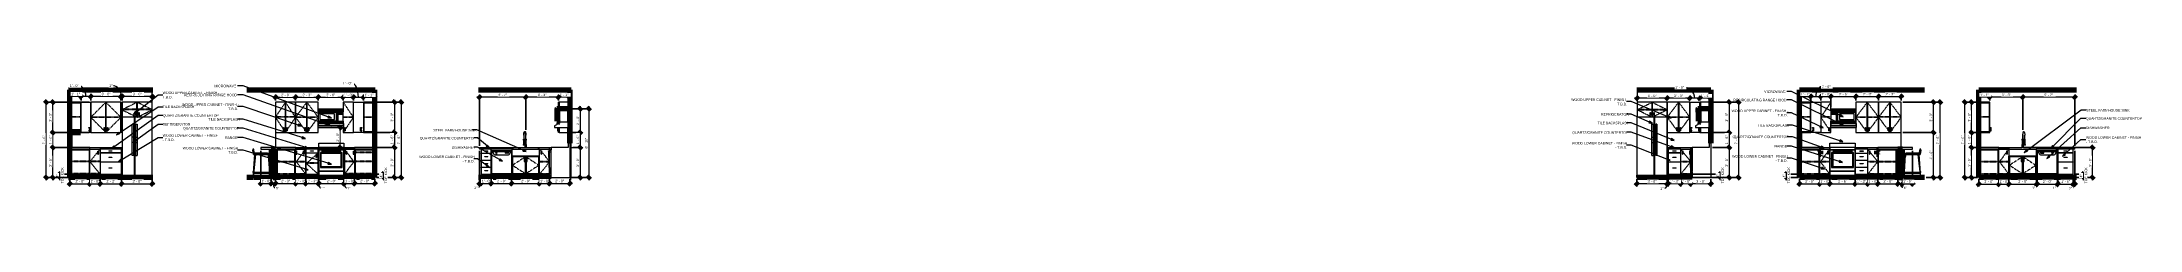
# Model space of a CAD drawing. Header units: inches. Extents: x 2887 to 5387, y 120 to 10852.
# Drawn here: x 2887 to 5387, y 120 to 251 of the extents above.
import ezdxf

# ---------------------------------------------------------------- set-up
doc = ezdxf.new("R2010")
doc.units = ezdxf.units.IN
doc.header["$MEASUREMENT"] = 0
doc.linetypes.add('Center', pattern=[1.25, 0.25, -0.1875, 0.625, -0.1875])
doc.linetypes.add('Dash', pattern=[0.25, 0.125, -0.125])
for name, color, linetype, lineweight in [('0-1', 7, 'Continuous', 5), ('0-2', 10, 'Continuous', 5), ('0-6', 170, 'Continuous', 5), ('0-7', 50, 'Continuous', 9), ('A-ANNO-DIMS', 211, 'Continuous', 9), ('A-ANNO-DIMS-32', 211, 'Continuous', 9), ('A-ANNO-NOTE', 131, 'Continuous', 9), ('A-FLOR-1', 7, 'Continuous', 70), ('A-WALL', 113, 'Continuous', 18), ('A-WALL-1', 250, 'Continuous', 18), ('A-WALL-2', 113, 'Continuous', 70), ('A-WALL-3', 113, 'Continuous', 9), ('G-ANNO-TEXT', 231, 'Continuous', 9), ('I-FURN', 30, 'Continuous', 9), ('I-WALL-1', 7, 'Continuous', 70), ('I-WALL-2', 250, 'Continuous', 18), ('P-SANR-FIXT', 6, 'Continuous', 9), ('Q-CASE', 31, 'Continuous', 9), ('Q-CASE-1', 31, 'Center', 9), ('Q-CASE-2', 31, 'Continuous', 70), ('Q-CASE-HDLN', 31, 'Dash', 9), ('Q-SPCQ', 91, 'Continuous', 9), ('S-BEAM-1', 7, 'Continuous', 70)]:
    doc.layers.add(name, color=color, linetype=linetype, lineweight=lineweight)
doc.styles.add('Century Gothic', font='ufonts.com_century-gothic.ttf', dxfattribs={"height": 3})
doc.dimstyles.new('OD_1__HACK', dxfattribs={"dimscale": 12, "dimtxt": 3.132505, "dimasz": 0.333333, "dimexe": 0.25, "dimexo": 0.166667, "dimgap": 0.041667, "dimtad": 1, "dimdec": 0, "dimzin": 3, "dimdsep": 46, "dimlunit": 4, "dimtxsty": 'Century Gothic', "dimblk1": 'OBLIQUE', "dimblk2": 'OBLIQUE', "dimsah": 1, "dimcen": 0.09, "dimdle": 0.25, "dimazin": 0, "dimtfac": 1, "dimtdec": 4, "dimtix": 1, "dimtmove": 0, "dimatfit": 3, "dimfxl": 1, "dimtvp": 1, "dimtfill": 1, "dimfrac": 2, "dimtolj": 1, "dimtzin": 0, "dimarcsym": 2})
doc.dimstyles.new('OD_1__HACK_2', dxfattribs={"dimscale": 12, "dimtxt": 3.132505, "dimasz": 0.333333, "dimexe": 0.25, "dimexo": 0.166667, "dimgap": 0.041667, "dimtad": 1, "dimdec": 0, "dimzin": 3, "dimdsep": 46, "dimlunit": 4, "dimtxsty": 'Century Gothic', "dimblk1": 'OBLIQUE', "dimblk2": 'OBLIQUE', "dimsah": 1, "dimcen": 0.09, "dimdle": 0.25, "dimazin": 0, "dimtfac": 1, "dimtdec": 4, "dimtix": 1, "dimtmove": 0, "dimatfit": 3, "dimfxl": 1, "dimtvp": 1, "dimtfill": 1, "dimfrac": 2, "dimtolj": 1, "dimtzin": 0, "dimarcsym": 2})
doc.dimstyles.new('OD_1__HACK_2_1', dxfattribs={"dimscale": 12, "dimtxt": 3.132505, "dimasz": 0.333333, "dimexe": 0.25, "dimexo": 0.166667, "dimgap": 0.041667, "dimtad": 1, "dimdec": 0, "dimzin": 3, "dimdsep": 46, "dimlunit": 4, "dimtxsty": 'Century Gothic', "dimblk1": 'OBLIQUE', "dimblk2": 'OBLIQUE', "dimsah": 1, "dimcen": 0.09, "dimdle": 0.25, "dimazin": 0, "dimtfac": 1, "dimtdec": 4, "dimtix": 1, "dimtmove": 1, "dimatfit": 3, "dimfxl": 1, "dimtvp": 1, "dimtfill": 1, "dimfrac": 2, "dimtolj": 1, "dimtzin": 0, "dimarcsym": 2})

msp = doc.modelspace()

# ---------------------------------------------------------------- texts
at = {"layer": 'G-ANNO-TEXT', "char_height": 3, "attachment_point": 1, "style": 'Century Gothic'}
for s, insert, width in [('RECIRCULATING RANGE HOOD', (3056.5, 236.2), 77.265), ('MICROWAVE', (3092.8, 246.9), 33.229), ('MICROWAVE', (4938.9, 240.1), 33.229), ('QUARTZ/GRANITE COUNTERTOP', (3031.2, 211.7), 78.376), ('REFRIGERATOR', (3031.2, 201.2), 36.764), ('WOOD UPPER CABINET - FINISH -', (3054.3, 224.7), 79.891), ('TILE BACKSPLASH', (3085.7, 207), 41.814), ('T.B.D.', (3109.3, 219.6), 13.231), ('TILE BACKSPLASH', (4740.8, 202.7), 41.814), ('REFRIGERATOR', (4745, 213), 36.764), ('T.B.D.', (4955.4, 212), 13.231), ('WOOD LOWER CABINET - FINISH', (3031.2, 187.8), 78.982), ('- T.B.D.', (3031.2, 182.6), 16.362), ('QUARTZ/GRANITE COUNTERTOP', (3055.5, 196.4), 78.376), ('RANGE', (3105.5, 185.1), 17.877), ('WOOD LOWER CABINET - FINISH', (4710.1, 178.6), 78.982), ('QUARTZ/GRANITE COUNTERTOP', (4710.6, 191.3), 78.376), ('TILE BACKSPLASH', (4931.8, 199.8), 41.814), ('RANGE', (4951.6, 175), 17.877), ('WOOD LOWER CABINET - FINISH', (3055, 172.7), 78.982), ('- T.B.D.', (3106.7, 167.6), 16.362), ('- T.B.D.', (4761.8, 173.4), 16.362)]:
    msp.add_mtext(s, dxfattribs=dict(at, insert=insert, width=width))

# ---------------------------------------------------------------- blocks, each defined once
blk = doc.blocks.new('CTR - 1st Phase - Shell_rvt-1-2ND _ 3RD FLOOR - 1BD A - ADA TYPE B - KITCHEN SIDEWALL')
at = {"layer": 'A-FLOR-1'}
for p, q in [((2919, 240.7), (3019.3, 240.7)), ((3019.3, 136), (2919, 136))]:
    blk.add_line(p, q, dxfattribs=at)
blk = doc.blocks.new('CTR - 1st Phase - Common Walls_rvt-1-2ND _ 3RD FLOOR - 1BD A - ADA TYPE B - KITCHEN SIDEWALL')
at = {"layer": 'A-WALL-1'}
for p, q in [((2919.3, 136), (2919.3, 240.8)), ((2919.9, 136), (2919.9, 240.8))]:
    blk.add_line(p, q, dxfattribs=at)
at = {"layer": 'I-WALL-1'}
for p, q in [((2920.6, 136), (2920.6, 240.8)), ((2919, 136), (2920.6, 136))]:
    blk.add_line(p, q, dxfattribs=at)
at = {"layer": 'I-WALL-2'}
blk.add_line((3018.8, 136), (3018.8, 240.7), dxfattribs=at)
blk = doc.blocks.new('Refrigerator_-_Side-by-Side_6047 - 36_ X 30_-345559-2ND _ 3RD FLOOR - 1BD A - ADA TYPE B - KITCHEN SIDEWALL')
at = {"layer": 'Q-SPCQ'}
for p, q in [((2997.5, 208), (2982.8, 208)), ((2982.8, 208), (2982.8, 138.9)), ((2994.7, 184.3), (2994.7, 200)), ((2996.3, 200), (2994.7, 200)), ((2996.3, 200), (2996.3, 184.3)), ((2998, 208), (2997.5, 208)), ((2997.5, 138.9), (2997.5, 208)), ((3018.5, 208), (2998, 208)), ((2998, 208), (2998, 138.9)), ((2999.3, 184.3), (2999.3, 200)), ((2999.3, 200), (3000.8, 200)), ((3000.8, 200), (3000.8, 184.3)), ((3018.5, 138.9), (3018.5, 208)), ((2994.7, 177.9), (2994.7, 184.3)), ((2996.3, 184.3), (2994.7, 184.3)), ((2994.7, 162.2), (2994.7, 177.9)), ((2996.3, 177.9), (2994.7, 177.9)), ((2996.3, 184.3), (2996.3, 177.9)), ((2996.3, 177.9), (2996.3, 162.2)), ((2999.3, 177.9), (2999.3, 184.3)), ((2999.3, 184.3), (3000.8, 184.3)), ((2999.3, 162.2), (2999.3, 177.9)), ((2999.3, 177.9), (3000.8, 177.9)), ((3000.8, 184.3), (3000.8, 177.9)), ((3000.8, 177.9), (3000.8, 162.2)), ((2996.3, 162.2), (2994.7, 162.2)), ((2999.3, 162.2), (3000.8, 162.2)), ((2982.8, 136.4), (2982.8, 138.9)), ((2982.8, 138.9), (2997.5, 138.9)), ((2982.8, 136.4), (3018.5, 136.4)), ((2982.8, 136), (2982.8, 136.4)), ((2998, 138.9), (2997.5, 138.9)), ((2998, 138.9), (3018.5, 138.9)), ((3018.5, 138.9), (3018.5, 136.4)), ((3018.5, 136.4), (3018.5, 136))]:
    blk.add_line(p, q, dxfattribs=at)
blk = doc.blocks.new('300 Series Wall Hung Cabinet_302 - 36_ x 36_-2571299-2ND _ 3RD FLOOR - 1BD A - ADA TYPE B - KITCHEN SIDEWALL')
at = {"layer": 'Q-CASE'}
for p, q in [((2963.4, 226), (2945.6, 226)), ((2963.4, 190), (2963.4, 226)), ((2963.4, 226), (2963.6, 226)), ((2963.6, 225.2), (2963.4, 225.2)), ((2963.6, 226), (2963.6, 190)), ((2981.5, 226), (2963.6, 226)), ((2981.5, 190), (2981.5, 226)), ((2945.6, 190), (2963.4, 190)), ((2961.3, 195.7), (2961.7, 195.7)), ((2961.3, 192), (2961.3, 195.7)), ((2961.3, 192), (2961.7, 192)), ((2961.7, 195.7), (2961.7, 192)), ((2963.4, 190.7), (2963.6, 190.7)), ((2963.6, 190), (2963.4, 190)), ((2963.6, 190), (2981.5, 190)), ((2965.3, 195.7), (2965.7, 195.7)), ((2965.3, 192), (2965.3, 195.7)), ((2965.3, 192), (2965.7, 192)), ((2965.7, 195.7), (2965.7, 192))]:
    blk.add_line(p, q, dxfattribs=at)
at = {"layer": 'Q-CASE-1'}
for p, q in [((2945.5, 208), (2963.5, 226)), ((2963.5, 226), (2981.5, 208)), ((2963.5, 190), (2945.5, 208)), ((2946.3, 208.7), (2980.8, 208.7)), ((2946.3, 208), (2980.8, 208)), ((2981.5, 208), (2963.5, 190))]:
    blk.add_line(p, q, dxfattribs=at)
blk = doc.blocks.new('300 Series Wall Hung Cabinet_302 - 18_ x 36_-2359323-2ND _ 3RD FLOOR - 1BD A - ADA TYPE B - KITCHEN SIDEWALL')
at = {"layer": 'Q-CASE'}
for p, q in [((3000.6, 226), (2982.8, 226)), ((2982.8, 226), (2982.8, 208)), ((3000.6, 208), (3000.6, 226)), ((3000.6, 226), (3000.9, 226)), ((3000.9, 225.2), (3000.6, 225.2)), ((3018.8, 226), (3000.9, 226)), ((3000.9, 226), (3000.9, 208)), ((2998.5, 213.7), (2999, 213.7)), ((2998.5, 210), (2998.5, 213.7)), ((2998.5, 210), (2999, 210)), ((2999, 213.7), (2999, 210)), ((3000.6, 208.7), (3000.9, 208.7)), ((3002.5, 213.7), (3003, 213.7)), ((3002.5, 210), (3002.5, 213.7)), ((3002.5, 210), (3003, 210)), ((3003, 213.7), (3003, 210)), ((3018.5, 208), (3018.8, 208))]:
    blk.add_line(p, q, dxfattribs=at)
at = {"layer": 'Q-CASE-1'}
for p, q in [((3000.8, 226), (2982.8, 217)), ((3018.8, 217), (3000.8, 226)), ((2982.8, 217), (3000.8, 208)), ((3018, 217.7), (2983.5, 217.7)), ((3018, 217), (2983.5, 217)), ((3000.8, 208), (3018.8, 217))]:
    blk.add_line(p, q, dxfattribs=at)
blk = doc.blocks.new('Base Cabinet 3 Drawer 230 - Base Cabinet 3 Drawer 230 27_-2602705-2ND _ 3RD FLOOR - 1BD A - ADA TYPE B - KITCHEN SIDEWALL')
at = {"layer": 'Q-CASE'}
for p, q in [((2982.3, 170), (2956.6, 170)), ((2956.6, 165.6), (2982.3, 165.6)), ((2982.3, 165.4), (2956.6, 165.4)), ((2956.6, 155), (2982.3, 155)), ((2982.3, 154.6), (2956.6, 154.6)), ((2966.9, 168), (2970.7, 168)), ((2966.9, 168), (2966.9, 167.5)), ((2970.7, 167.5), (2966.9, 167.5)), ((2966.9, 160.5), (2970.7, 160.5)), ((2966.9, 160.5), (2966.9, 160)), ((2970.7, 160), (2966.9, 160)), ((2970.7, 168), (2970.7, 167.5)), ((2970.7, 160.5), (2970.7, 160)), ((2981.6, 165.4), (2981.6, 165.6)), ((2981.6, 154.6), (2981.6, 155)), ((2982.3, 165.6), (2982.3, 170)), ((2982.3, 165.6), (2982.3, 165.4)), ((2982.3, 155), (2982.3, 165.4)), ((2982.3, 155), (2982.3, 154.6)), ((2982.3, 140), (2982.3, 154.6)), ((2956.6, 140), (2982.3, 140)), ((2966.9, 147.8), (2970.7, 147.8)), ((2966.9, 147.8), (2966.9, 147.3)), ((2970.7, 147.3), (2966.9, 147.3)), ((2970.7, 147.8), (2970.7, 147.3)), ((2982.3, 136), (2982.3, 140))]:
    blk.add_line(p, q, dxfattribs=at)
blk = doc.blocks.new('308 - 308-2727439-2ND _ 3RD FLOOR - 1BD A - ADA TYPE B - KITCHEN SIDEWALL')
at = {"layer": 'Q-CASE'}
for p, q in [((2920.6, 226), (2920.9, 226)), ((2933.9, 226), (2945.6, 226)), ((2945.6, 190), (2945.6, 226)), ((2945.6, 226), (2945.6, 190)), ((2945.6, 190), (2933.9, 190)), ((2943.3, 195.2), (2943.3, 195.7)), ((2943.3, 195.7), (2944.3, 195.7)), ((2944, 195.2), (2943.3, 195.2)), ((2944, 192.5), (2943.3, 192.5)), ((2943.3, 192.5), (2943.3, 192)), ((2943.3, 192), (2944.3, 192)), ((2944, 195.2), (2944, 192.5)), ((2944.3, 195.7), (2944.7, 195.7)), ((2944.3, 192), (2944.3, 195.7)), ((2944.3, 192), (2944.7, 192)), ((2944.7, 195.7), (2944.7, 192))]:
    blk.add_line(p, q, dxfattribs=at)
blk = doc.blocks.new('Base Cabinet Corner 197 - Base Cabinet Corner 197-2569781-2ND _ 3RD FLOOR - 1BD A - ADA TYPE B - KITCHEN SIDEWALL')
at = {"layer": 'Q-CASE'}
for p, q in [((2943.8, 170), (2920.6, 170)), ((2920.6, 170), (2920.6, 169.2)), ((2920.6, 169.2), (2943.8, 169.2)), ((2921.3, 169.2), (2920.6, 169.2)), ((2920.6, 169.2), (2920.6, 136)), ((2921.3, 136), (2921.3, 169.2)), ((2944.6, 170), (2943.8, 170)), ((2943.8, 170), (2943.8, 140)), ((2943.8, 169.2), (2943.8, 170)), ((2944.6, 170), (2956.6, 170)), ((2944.6, 170), (2944.6, 170)), ((2944.6, 140), (2944.6, 170)), ((2944.6, 140), (2944.6, 170)), ((2954.1, 167.7), (2954.6, 167.7)), ((2954.1, 164), (2954.1, 167.7)), ((2954.1, 164), (2954.6, 164)), ((2954.6, 167.7), (2954.6, 164)), ((2956.6, 170), (2956.6, 140)), ((2920.6, 136), (2921.3, 136)), ((2943.1, 140), (2943.1, 136)), ((2943.9, 140), (2943.1, 140)), ((2943.1, 140), (2943.1, 136)), ((2943.1, 136), (2943.9, 136)), ((2943.8, 140), (2944.6, 140)), ((2943.9, 136), (2943.9, 140)), ((2944.6, 140), (2944.6, 140)), ((2956.6, 140), (2944.6, 140)), ((2956.6, 140), (2956.6, 136)), ((2956.6, 140), (2956.6, 136))]:
    blk.add_line(p, q, dxfattribs=at)
at = {"layer": 'Q-CASE-1'}
for p, q in [((2943.9, 155.8), (2921.3, 155.8)), ((2943.9, 155), (2921.3, 155)), ((2956.6, 170), (2944.6, 155)), ((2955.8, 155.8), (2944.6, 155.8)), ((2955.8, 155), (2944.6, 155)), ((2944.6, 155), (2956.6, 140)), ((2943.9, 140.8), (2921.3, 140.8)), ((2943.9, 140), (2921.3, 140)), ((2955.8, 140.8), (2944.6, 140.8)), ((2955.8, 140), (2944.6, 140))]:
    blk.add_line(p, q, dxfattribs=at)
blk = doc.blocks.new('300 Series Wall Hung Cabinet_301 - 12_-2216986-2ND _ 3RD FLOOR - 1BD A - ADA TYPE B - KITCHEN SIDEWALL')
at = {"layer": 'Q-CASE'}
for p, q in [((2933.2, 226), (2920.9, 226)), ((2920.9, 226), (2920.9, 225.2)), ((2920.9, 225.2), (2920.9, 190.7)), ((2921.7, 225.2), (2920.9, 225.2)), ((2920.9, 225.2), (2933.2, 225.2)), ((2921.7, 190.7), (2921.7, 225.2)), ((2933.2, 226), (2933.2, 190)), ((2933.9, 226), (2933.2, 226)), ((2933.2, 225.2), (2933.2, 226)), ((2933.9, 190), (2933.9, 226)), ((2920.9, 190.7), (2921.7, 190.7)), ((2933.2, 190), (2933.9, 190))]:
    blk.add_line(p, q, dxfattribs=at)
at = {"layer": 'Q-CASE-1'}
for p, q in [((2933.2, 208.7), (2921.7, 208.7)), ((2933.2, 208), (2921.7, 208))]:
    blk.add_line(p, q, dxfattribs=at)
at = {"layer": 'Q-CASE-2'}
for p, q in [((2933.2, 190.7), (2920.9, 190.7)), ((2920.9, 190.7), (2920.9, 190)), ((2920.9, 190), (2933.2, 190)), ((2933.2, 190), (2933.2, 190.7))]:
    blk.add_line(p, q, dxfattribs=at)
blk = doc.blocks.new('Cabinet Filler65 - Cabinet Filler-2783578-2ND _ 3RD FLOOR - 1BD A - ADA TYPE B - KITCHEN SIDEWALL')
at = {"layer": 'A-WALL'}
for p, q in [((2981.5, 226), (2982.8, 226)), ((2981.5, 226), (2981.5, 190)), ((2982.8, 208), (2982.8, 226)), ((2982.8, 190), (2981.5, 190))]:
    blk.add_line(p, q, dxfattribs=at)
blk = doc.blocks.new('CTR - 1st Phase - Shell_rvt-2-2ND _ 3RD FLOOR - 1BD A - ADA TYPE B - KITCHEN BACK WALL')
at = {"layer": 'A-FLOR-1'}
for p, q in [((-10610.3, 240.7), (-10457.5, 240.7)), ((-10603.4, 136), (-10610.3, 136)), ((-10583.2, 136), (-10602.6, 136)), ((-10457.5, 136), (-10582.7, 136))]:
    blk.add_line(p, q, dxfattribs=at)
blk = doc.blocks.new('CTR - 1st Phase - Common Walls_rvt-2-2ND _ 3RD FLOOR - 1BD A - ADA TYPE B - KITCHEN BACK WALL')
at = {"layer": 'A-WALL-1'}
blk.add_line((-10457.5, 240.8), (-10457.5, 136), dxfattribs=at)
at = {"layer": 'I-WALL-1'}
for p, q in [((-10458.2, 240.8), (-10458.2, 136)), ((-10458.2, 136), (-10457.5, 136))]:
    blk.add_line(p, q, dxfattribs=at)
blk = doc.blocks.new('Bar_Stool_6722_1_ - Bar_Stool_6722_1_-1229311-2ND _ 3RD FLOOR - 1BD A - ADA TYPE B - KITCHEN BACK WALL')
at = {"layer": 'I-FURN'}
for p, q in [((-10603.4, 170), (-10603.4, 169.7)), ((-10603.4, 169.7), (-10603.2, 168.9)), ((-10603.4, 168.8), (-10602.4, 169)), ((-10602.4, 163.5), (-10603.4, 168.8)), ((-10601.2, 163.5), (-10603.4, 136)), ((-10602.6, 136), (-10599.7, 163.5)), ((-10602.4, 169), (-10601.6, 164.5)), ((-10602.4, 163.5), (-10585.7, 163.5)), ((-10601.5, 165.8), (-10602.1, 170)), ((-10601.8, 165.6), (-10601.6, 165.6)), ((-10601.6, 165.6), (-10601.5, 165.8)), ((-10601.3, 165), (-10601.6, 164.9)), ((-10601.6, 164.9), (-10601.6, 164.7)), ((-10585.7, 164.5), (-10601.6, 164.5)), ((-10585.7, 165), (-10601.3, 165)), ((-10599.7, 163.5), (-10601.2, 163.5)), ((-10585.4, 163.4), (-10585.2, 162.8)), ((-10585.2, 163), (-10583.2, 136)), ((-10585.2, 162.8), (-10585.2, 161.3)), ((-10585.2, 161.3), (-10585, 161.3)), ((-10582.2, 136), (-10584.2, 163.1)), ((-10583.3, 151.2), (-10583.2, 151.2)), ((-10583.2, 151.2), (-10583.2, 150.1)), ((-10603.4, 136), (-10602.6, 136)), ((-10602.9, 142.2), (-10602.9, 143.2)), ((-10602.9, 143.2), (-10602.8, 143.2)), ((-10602.9, 142.2), (-10602.9, 142.2)), ((-10602, 142.2), (-10602.1, 141.2)), ((-10602.1, 141.2), (-10583.7, 141.2)), ((-10583.7, 142.2), (-10602, 142.2)), ((-10583.7, 141.2), (-10583.7, 142.2)), ((-10583.1, 136), (-10582.2, 136))]:
    blk.add_line(p, q, dxfattribs=at)
for centre, radius, start, end in [((-10602.8, 168.6), 1.51, 65.6531, 114.3469), ((-10585.7, 162.6), 2.4, 20, 90), ((-10585.7, 163), 1.5, 4.0543, 90), ((-10585.7, 163), 0.5, 4.0543, 90), ((-10585.2, 162.8), 1.87, 310.3241, 20)]:
    blk.add_arc(centre, radius, start, end, dxfattribs=at)
blk = doc.blocks.new('30quot_MicrowaveVent_11166 - 70cm miele oven-2322118-2ND _ 3RD FLOOR - 1BD A - ADA TYPE B - KITCHEN BACK WALL')
at = {"layer": 'Q-CASE'}
for p, q in [((-10525.4, 217.5), (-10525.4, 218.3)), ((-10525.4, 218.3), (-10495.5, 218.3)), ((-10525.3, 217.5), (-10525.4, 217.5)), ((-10525.4, 217.5), (-10525.4, 214.3)), ((-10525.4, 214.3), (-10495.5, 214.3)), ((-10525.4, 214.2), (-10525.4, 214.3)), ((-10502, 214.2), (-10525.4, 214.2)), ((-10525.4, 214.2), (-10525.4, 203.3)), ((-10525.4, 203.3), (-10502, 203.3)), ((-10525.4, 202.1), (-10525.4, 203.3)), ((-10495.5, 202), (-10525.4, 202)), ((-10525.3, 217.1), (-10525.3, 217.5)), ((-10495.7, 217.5), (-10525.3, 217.5)), ((-10495.7, 217.1), (-10525.3, 217.1)), ((-10525.3, 216.3), (-10525.3, 216.7)), ((-10525.3, 216.7), (-10495.7, 216.7)), ((-10495.7, 216.3), (-10525.3, 216.3)), ((-10525.3, 215.5), (-10525.3, 215.9)), ((-10525.3, 215.9), (-10495.7, 215.9)), ((-10495.7, 215.5), (-10525.3, 215.5)), ((-10525.3, 214.7), (-10525.3, 215.1)), ((-10525.3, 215.1), (-10495.7, 215.1)), ((-10495.7, 214.7), (-10525.3, 214.7)), ((-10525.2, 203.5), (-10525.2, 214)), ((-10525.2, 214), (-10503.9, 214)), ((-10503.9, 203.5), (-10525.2, 203.5)), ((-10505.9, 212), (-10523.3, 212)), ((-10523.3, 212), (-10523.3, 205.4)), ((-10505.9, 212), (-10523.3, 212)), ((-10523.3, 212), (-10523.3, 205.4)), ((-10523.3, 205.4), (-10505.9, 205.4)), ((-10523.3, 205.4), (-10505.9, 205.4)), ((-10505.9, 205.4), (-10505.9, 212)), ((-10505.9, 205.4), (-10505.9, 212)), ((-10503.9, 214), (-10503.9, 203.5)), ((-10503.5, 203.9), (-10503.5, 213.5)), ((-10502.3, 213.5), (-10503.5, 213.5)), ((-10503.5, 203.9), (-10502.3, 203.9)), ((-10502.3, 213.5), (-10502.3, 203.9)), ((-10502, 203.3), (-10502, 214.2)), ((-10495.5, 214.2), (-10502, 214.2)), ((-10502, 214.2), (-10502, 203.3)), ((-10502, 203.3), (-10495.5, 203.3)), ((-10501.2, 211.5), (-10501.2, 212.9)), ((-10500.9, 213.3), (-10496.7, 213.3)), ((-10496.7, 211.2), (-10500.9, 211.2)), ((-10496.3, 212.9), (-10496.3, 211.5)), ((-10495.5, 217.5), (-10495.7, 217.5)), ((-10495.7, 217.5), (-10495.7, 217.1)), ((-10495.7, 216.7), (-10495.7, 216.3)), ((-10495.7, 215.9), (-10495.7, 215.5)), ((-10495.7, 215.1), (-10495.7, 214.7)), ((-10495.5, 218.3), (-10495.5, 217.5)), ((-10495.5, 214.3), (-10495.5, 217.5)), ((-10495.5, 214.3), (-10495.5, 214.2)), ((-10495.5, 203.3), (-10495.5, 214.2)), ((-10495.5, 203.3), (-10495.5, 202.1))]:
    blk.add_line(p, q, dxfattribs=at)
for centre, start, end in [((-10500.9, 212.9), 90, 180), ((-10500.9, 211.5), 180, 270), ((-10496.7, 212.9), 0, 90), ((-10496.7, 211.5), 270, 0)]:
    blk.add_arc(centre, 0.394, start, end, dxfattribs=at)
blk = doc.blocks.new('300 Series Wall Hung Cabinet_302 - 36_ x 36_-2571299-2ND _ 3RD FLOOR - 1BD A - ADA TYPE B - KITCHEN BACK WALL')
at = {"layer": 'Q-CASE'}
for p, q in [((-10470.8, 226), (-10471.5, 226)), ((-10471.5, 226), (-10471.5, 190)), ((-10470.8, 190), (-10470.8, 226)), ((-10458.5, 226), (-10470.8, 226)), ((-10470.8, 226), (-10470.8, 225.2)), ((-10470.8, 225.2), (-10458.5, 225.2)), ((-10458.5, 225.2), (-10459.3, 225.2)), ((-10459.3, 225.2), (-10459.3, 190.7)), ((-10458.5, 225.2), (-10458.5, 226)), ((-10458.5, 190.7), (-10458.5, 225.2)), ((-10471.5, 190), (-10470.8, 190)), ((-10458.5, 190.7), (-10470.8, 190.7)), ((-10470.8, 190.7), (-10470.8, 190)), ((-10470.8, 190), (-10458.5, 190)), ((-10459.3, 190.7), (-10458.5, 190.7)), ((-10458.5, 190), (-10458.5, 190.7))]:
    blk.add_line(p, q, dxfattribs=at)
at = {"layer": 'Q-CASE-1'}
for p, q in [((-10470.8, 208.7), (-10459.3, 208.7)), ((-10470.8, 208), (-10459.3, 208))]:
    blk.add_line(p, q, dxfattribs=at)
blk = doc.blocks.new('Base Cabinet 3 Drawer 230 - Base Cabinet 3 Drawer 230 27_-2602705-2ND _ 3RD FLOOR - 1BD A - ADA TYPE B - KITCHEN BACK WALL')
at = {"layer": 'Q-CASE'}
for p, q in [((-10482.2, 170), (-10482.2, 165.6)), ((-10481.4, 170), (-10482.2, 170)), ((-10482.2, 165.6), (-10481.4, 165.6)), ((-10482.2, 165.4), (-10482.2, 155)), ((-10481.4, 165.4), (-10482.2, 165.4)), ((-10482.2, 155), (-10481.4, 155)), ((-10482.2, 154.6), (-10482.2, 140)), ((-10481.4, 154.6), (-10482.2, 154.6)), ((-10481.4, 165.6), (-10481.4, 170)), ((-10458.2, 170), (-10481.4, 170)), ((-10481.4, 170), (-10481.4, 140)), ((-10481.4, 155), (-10481.4, 165.4)), ((-10481.4, 140), (-10481.4, 154.6)), ((-10458.2, 140), (-10458.2, 170)), ((-10482.2, 140), (-10481.4, 140)), ((-10481.4, 140), (-10458.2, 140)), ((-10479.2, 140), (-10479.2, 136)), ((-10458.2, 140), (-10479.2, 140)), ((-10479.2, 136), (-10458.2, 136)), ((-10458.2, 136), (-10458.2, 140))]:
    blk.add_line(p, q, dxfattribs=at)
at = {"layer": 'Q-CASE-1'}
for p, q in [((-10458.9, 166.3), (-10481.4, 166.3)), ((-10458.9, 165.5), (-10481.4, 165.5)), ((-10458.9, 155.8), (-10481.4, 155.8)), ((-10458.9, 155), (-10481.4, 155))]:
    blk.add_line(p, q, dxfattribs=at)
blk = doc.blocks.new('308 - 308-2727439-2ND _ 3RD FLOOR - 1BD A - ADA TYPE B - KITCHEN BACK WALL')
at = {"layer": 'Q-CASE'}
for p, q in [((-10483.5, 226), (-10471.5, 226)), ((-10471.5, 190), (-10483.5, 190)), ((-10474.9, 195.7), (-10474.6, 195.7)), ((-10474.9, 192), (-10474.9, 195.7)), ((-10474.9, 192), (-10474.6, 192)), ((-10474.6, 195.7), (-10473.5, 195.7)), ((-10474.6, 195.7), (-10474.6, 192)), ((-10474.6, 192), (-10473.5, 192)), ((-10474.2, 195.2), (-10473.5, 195.2)), ((-10474.2, 192.5), (-10474.2, 195.2)), ((-10473.5, 192.5), (-10474.2, 192.5)), ((-10473.5, 195.7), (-10473.5, 195.2)), ((-10473.5, 192), (-10473.5, 192.5))]:
    blk.add_line(p, q, dxfattribs=at)
blk = doc.blocks.new('Base Cabinet Corner 197 - Base Cabinet Corner 197-2569781-2ND _ 3RD FLOOR - 1BD A - ADA TYPE B - KITCHEN BACK WALL')
at = {"layer": 'Q-CASE'}
for p, q in [((-10494.2, 170), (-10482.2, 170)), ((-10494.2, 170), (-10494.2, 140)), ((-10492.2, 167.7), (-10491.7, 167.7)), ((-10492.2, 164), (-10492.2, 167.7)), ((-10492.2, 164), (-10491.7, 164)), ((-10491.7, 167.7), (-10491.7, 164)), ((-10483.7, 167.7), (-10482.2, 167.7)), ((-10483.7, 167.7), (-10483.7, 164)), ((-10483.7, 164), (-10482.2, 164)), ((-10483.2, 164.5), (-10483.2, 167.3)), ((-10482.2, 167.3), (-10483.2, 167.3)), ((-10482.2, 164.5), (-10483.2, 164.5)), ((-10481.4, 170), (-10482.2, 170)), ((-10482.2, 170), (-10482.2, 140)), ((-10481.4, 140), (-10481.4, 170)), ((-10458.2, 170), (-10481.4, 170)), ((-10481.4, 170), (-10481.4, 169.3)), ((-10481.4, 169.3), (-10458.2, 169.3)), ((-10458.2, 169.3), (-10458.9, 169.3)), ((-10458.9, 169.3), (-10458.9, 136)), ((-10458.2, 169.3), (-10458.2, 170)), ((-10458.2, 136), (-10458.2, 169.3)), ((-10494.2, 136), (-10494.2, 140)), ((-10482.2, 140), (-10494.2, 140)), ((-10482.2, 140), (-10481.4, 140)), ((-10480.6, 140), (-10481.4, 140)), ((-10481.4, 140), (-10481.4, 136)), ((-10480.6, 140), (-10481.4, 140)), ((-10481.4, 140), (-10481.4, 136)), ((-10481.4, 136), (-10480.6, 136)), ((-10481.4, 136), (-10480.6, 136)), ((-10480.6, 136), (-10480.6, 140)), ((-10480.6, 136), (-10480.6, 140)), ((-10458.9, 136), (-10458.2, 136))]:
    blk.add_line(p, q, dxfattribs=at)
at = {"layer": 'Q-CASE-1'}
for p, q in [((-10494.2, 170), (-10482.9, 155)), ((-10482.9, 155), (-10494.2, 140)), ((-10482.9, 155.7), (-10493.4, 155.7)), ((-10482.9, 155), (-10493.4, 155)), ((-10458.9, 155.7), (-10482.2, 155.7)), ((-10458.9, 155), (-10482.2, 155)), ((-10482.9, 140.7), (-10493.4, 140.7)), ((-10482.9, 140), (-10493.4, 140)), ((-10458.9, 140.7), (-10482.2, 140.7)), ((-10458.9, 140), (-10482.2, 140))]:
    blk.add_line(p, q, dxfattribs=at)
blk = doc.blocks.new('300 Series Wall Hung Cabinet_302 - 27_ X 36_-2604985-2ND _ 3RD FLOOR - 1BD A - ADA TYPE B - KITCHEN BACK WALL')
at = {"layer": 'Q-CASE'}
for p, q in [((-10552.4, 226), (-10552.4, 190)), ((-10539, 226), (-10552.4, 226)), ((-10539, 190), (-10539, 226)), ((-10539, 226), (-10538.8, 226)), ((-10538.8, 225.2), (-10539, 225.2)), ((-10538.8, 226), (-10538.8, 190)), ((-10525.4, 226), (-10538.8, 226)), ((-10525.4, 218.3), (-10525.4, 226)), ((-10525.4, 200.5), (-10525.4, 202.1)), ((-10552.4, 190), (-10539, 190)), ((-10541.2, 195.7), (-10540.7, 195.7)), ((-10541.2, 192), (-10541.2, 195.7)), ((-10541.2, 192), (-10540.7, 192)), ((-10540.7, 195.7), (-10540.7, 192)), ((-10539, 190.7), (-10538.8, 190.7)), ((-10538.8, 190), (-10539, 190)), ((-10538.8, 190), (-10525.4, 190)), ((-10537.2, 195.7), (-10536.7, 195.7)), ((-10537.2, 192), (-10537.2, 195.7)), ((-10537.2, 192), (-10536.7, 192)), ((-10536.7, 195.7), (-10536.7, 192)), ((-10525.4, 190), (-10525.4, 196))]:
    blk.add_line(p, q, dxfattribs=at)
at = {"layer": 'Q-CASE-1'}
for p, q in [((-10552.4, 208), (-10538.9, 226)), ((-10538.9, 226), (-10525.4, 208)), ((-10538.9, 190), (-10552.4, 208)), ((-10551.7, 208.7), (-10526.2, 208.7)), ((-10551.7, 208), (-10526.2, 208)), ((-10525.4, 208), (-10538.9, 190))]:
    blk.add_line(p, q, dxfattribs=at)
blk = doc.blocks.new('Base Cabinet Corner 197 - Base Cabinet Corner 197-2565125-2ND _ 3RD FLOOR - 1BD A - ADA TYPE B - KITCHEN BACK WALL')
at = {"layer": 'Q-CASE'}
for p, q in [((-10553, 170), (-10576.3, 170)), ((-10576.3, 170), (-10576.3, 169.2)), ((-10576.3, 169.2), (-10553, 169.2)), ((-10576.3, 169.2), (-10576.3, 136)), ((-10575.5, 169.2), (-10576.3, 169.2)), ((-10575.5, 136), (-10575.5, 169.2)), ((-10553.1, 140), (-10553.1, 169.2)), ((-10552.3, 170), (-10553, 170)), ((-10553, 170), (-10553, 140)), ((-10553, 169.2), (-10553, 170)), ((-10552.3, 140), (-10552.3, 170)), ((-10552.3, 170), (-10540.3, 170)), ((-10552.3, 167.8), (-10550.8, 167.8)), ((-10551.3, 167.3), (-10552.3, 167.3)), ((-10551.3, 164.5), (-10552.3, 164.5)), ((-10552.3, 164), (-10550.8, 164)), ((-10551.3, 167.3), (-10551.3, 164.5)), ((-10550.8, 164), (-10550.8, 167.8)), ((-10542.8, 167.8), (-10542.3, 167.8)), ((-10542.8, 164), (-10542.8, 167.8)), ((-10542.8, 164), (-10542.3, 164)), ((-10542.3, 167.8), (-10542.3, 164)), ((-10540.3, 140), (-10540.3, 170)), ((-10576.3, 136), (-10575.5, 136)), ((-10553, 140), (-10553.8, 140)), ((-10553.8, 140), (-10553.8, 136)), ((-10553, 140), (-10553.8, 140)), ((-10553.8, 140), (-10553.8, 136)), ((-10553.8, 136), (-10553, 136)), ((-10553.8, 136), (-10553, 136)), ((-10553, 136), (-10553, 140)), ((-10553, 136), (-10553, 140)), ((-10553, 140), (-10552.3, 140)), ((-10540.3, 140), (-10552.3, 140)), ((-10540.3, 140), (-10540.3, 136))]:
    blk.add_line(p, q, dxfattribs=at)
at = {"layer": 'Q-CASE-1'}
for p, q in [((-10575.5, 155.7), (-10552.3, 155.7)), ((-10575.5, 155), (-10552.3, 155)), ((-10540.3, 170), (-10551.5, 155)), ((-10551.5, 155.7), (-10541, 155.7)), ((-10551.5, 155), (-10540.3, 140)), ((-10551.5, 155), (-10541, 155)), ((-10575.5, 140.7), (-10552.3, 140.7)), ((-10575.5, 140), (-10552.3, 140)), ((-10551.5, 140.7), (-10541, 140.7)), ((-10551.5, 140), (-10541, 140))]:
    blk.add_line(p, q, dxfattribs=at)
blk = doc.blocks.new('300 Series Wall Hung Cabinet_301 - 12_-2216986-2ND _ 3RD FLOOR - 1BD A - ADA TYPE B - KITCHEN BACK WALL')
at = {"layer": 'Q-CASE'}
for p, q in [((-10495.5, 226), (-10495.5, 218.3)), ((-10483.5, 226), (-10495.5, 226)), ((-10483.5, 190), (-10483.5, 226)), ((-10495.5, 202.1), (-10495.5, 200.5)), ((-10495.5, 196), (-10495.5, 190)), ((-10495.5, 190), (-10483.5, 190)), ((-10493.5, 195.7), (-10493.1, 195.7)), ((-10493.5, 192), (-10493.5, 195.7)), ((-10493.5, 192), (-10493.1, 192)), ((-10493.1, 195.7), (-10493.1, 192))]:
    blk.add_line(p, q, dxfattribs=at)
at = {"layer": 'Q-CASE-1'}
for p, q in [((-10483.5, 208), (-10495.5, 226)), ((-10483.5, 208), (-10495.5, 190)), ((-10494.8, 208.7), (-10484.3, 208.7)), ((-10494.8, 208), (-10484.3, 208))]:
    blk.add_line(p, q, dxfattribs=at)
blk = doc.blocks.new('Single Door 1 Drawer 211 - 211 Base Cabinet Single Door1 Drawer 15_-2709718-2ND _ 3RD FLOOR - 1BD A - ADA TYPE B - KITCHEN BACK WALL')
at = {"layer": 'Q-CASE'}
for p, q in [((-10525.3, 170), (-10540.3, 170)), ((-10540.3, 170), (-10540.3, 165.5)), ((-10540.3, 165.5), (-10525.3, 165.5)), ((-10525.3, 165.3), (-10540.3, 165.3)), ((-10540.3, 165.3), (-10540.3, 140)), ((-10539.5, 165.5), (-10539.5, 165.3)), ((-10534.7, 168), (-10530.9, 168)), ((-10534.7, 167.5), (-10534.7, 168)), ((-10530.9, 167.5), (-10534.7, 167.5)), ((-10530.9, 167.5), (-10530.9, 168)), ((-10527.8, 163.5), (-10527.3, 163.5)), ((-10527.8, 159.8), (-10527.8, 163.5)), ((-10527.8, 159.8), (-10527.3, 159.8)), ((-10527.3, 163.5), (-10527.3, 159.8)), ((-10526, 165.3), (-10526, 165.5)), ((-10525.3, 165.5), (-10525.3, 170)), ((-10525.3, 165.5), (-10525.3, 165.3)), ((-10525.3, 140), (-10525.3, 165.3)), ((-10540.3, 140), (-10525.3, 140)), ((-10525.3, 136), (-10525.3, 140))]:
    blk.add_line(p, q, dxfattribs=at)
at = {"layer": 'Q-CASE-1'}
for p, q in [((-10525.3, 165.5), (-10539.5, 152.8)), ((-10526, 153.5), (-10539.5, 153.5)), ((-10526, 152.8), (-10539.5, 152.8)), ((-10539.5, 152.8), (-10525.3, 140))]:
    blk.add_line(p, q, dxfattribs=at)
blk = doc.blocks.new('300 Series Wall Hung Cabinet_302 - 24_ X 36_-2573645-2ND _ 3RD FLOOR - 1BD A - ADA TYPE B - KITCHEN BACK WALL')
at = {"layer": 'Q-CASE'}
for p, q in [((-10564.5, 226), (-10576.4, 226)), ((-10576.4, 226), (-10576.4, 190)), ((-10564.5, 190), (-10564.5, 226)), ((-10564.5, 226), (-10564.3, 226)), ((-10564.3, 225.2), (-10564.5, 225.2)), ((-10552.4, 226), (-10564.3, 226)), ((-10564.3, 226), (-10564.3, 190)), ((-10552.4, 190), (-10552.4, 226)), ((-10576.4, 190), (-10564.5, 190)), ((-10566.7, 195.7), (-10566.2, 195.7)), ((-10566.7, 192), (-10566.7, 195.7)), ((-10566.7, 192), (-10566.2, 192)), ((-10566.2, 195.7), (-10566.2, 192)), ((-10564.5, 190.7), (-10564.3, 190.7)), ((-10564.3, 190), (-10564.5, 190)), ((-10564.3, 190), (-10552.4, 190)), ((-10562.7, 195.7), (-10562.2, 195.7)), ((-10562.7, 192), (-10562.7, 195.7)), ((-10562.7, 192), (-10562.2, 192)), ((-10562.2, 195.7), (-10562.2, 192))]:
    blk.add_line(p, q, dxfattribs=at)
at = {"layer": 'Q-CASE-1'}
for p, q in [((-10564.4, 226), (-10576.4, 208)), ((-10552.4, 208), (-10564.4, 226)), ((-10576.4, 208), (-10564.4, 190)), ((-10553.2, 208.7), (-10575.7, 208.7)), ((-10553.2, 208), (-10575.7, 208)), ((-10564.4, 190), (-10552.4, 208))]:
    blk.add_line(p, q, dxfattribs=at)
blk = doc.blocks.new('Range_Hood_386 - 30_ Wide-2577799-2ND _ 3RD FLOOR - 1BD A - ADA TYPE B - KITCHEN BACK WALL')
at = {"layer": 'Q-SPCQ'}
for p, q in [((-10525.4, 201), (-10525.2, 201)), ((-10525.4, 198), (-10525.4, 200.5)), ((-10525.2, 201), (-10495.7, 201)), ((-10525.2, 198.1), (-10525.2, 201)), ((-10495.7, 201), (-10495.5, 201)), ((-10495.7, 201), (-10495.7, 198.1)), ((-10495.4, 200.5), (-10495.4, 198)), ((-10525.4, 196), (-10525.4, 198)), ((-10525.4, 198), (-10495.4, 198)), ((-10525.4, 196), (-10495.4, 196)), ((-10495.7, 198.1), (-10525.2, 198.1)), ((-10495.4, 198), (-10495.4, 196))]:
    blk.add_line(p, q, dxfattribs=at)
blk = doc.blocks.new('CTR - 1st Phase - Shell_rvt-3-2ND _ 3RD FLOOR - 1BD A - ADA TYPE B - KITCHEN SIDE WING')
at = {"layer": 'A-FLOR-1'}
for p, q in [((-3029.2, 240.7), (-2919.1, 240.7)), ((-2942.8, 136), (-3029.2, 136)), ((-2919.1, 136), (-2920.6, 136))]:
    blk.add_line(p, q, dxfattribs=at)
blk = doc.blocks.new('CTR - 1st Phase - Common Walls_rvt-3-2ND _ 3RD FLOOR - 1BD A - ADA TYPE B - KITCHEN SIDE WING')
at = {"layer": 'A-WALL-1'}
for p, q in [((-2919.9, 240.8), (-2919.9, 136)), ((-2919.3, 240.8), (-2919.3, 136))]:
    blk.add_line(p, q, dxfattribs=at)
at = {"layer": 'I-WALL-1'}
for p, q in [((-2920.6, 240.8), (-2920.6, 177)), ((-2920.6, 136), (-2919.1, 136))]:
    blk.add_line(p, q, dxfattribs=at)
blk = doc.blocks.new('Dishwasher_15404 - 34_ counter-547918-2ND _ 3RD FLOOR - 1BD A - ADA TYPE B - KITCHEN SIDE WING')
at = {"layer": 'Q-SPCQ'}
for p, q in [((-3013.8, 168.5), (-3013.8, 166.8)), ((-3013.8, 168.5), (-3013.6, 168.5)), ((-3013.6, 166.8), (-3013.8, 166.8)), ((-3013.8, 166.8), (-3013.8, 140.3)), ((-3013.8, 166.8), (-3013.6, 166.8)), ((-3013.6, 168.5), (-2990.9, 168.5)), ((-3012.7, 166.8), (-3013.6, 166.8)), ((-3013.6, 166.8), (-3012.7, 166.8)), ((-2990.9, 166.8), (-3012.7, 166.8)), ((-3012.7, 166.8), (-3011.2, 164.1)), ((-3010, 163.3), (-2993.6, 163.3)), ((-2997.1, 165.9), (-2997.7, 165.9)), ((-2997.7, 165.9), (-2997.7, 165.3)), ((-2997.7, 165.3), (-2997.1, 165.3)), ((-2997.1, 165.3), (-2997.1, 165.9)), ((-2995.9, 165.9), (-2996.5, 165.9)), ((-2996.5, 165.9), (-2996.5, 165.3)), ((-2996.5, 165.3), (-2995.9, 165.3)), ((-2995.9, 165.3), (-2995.9, 165.9)), ((-2994.7, 165.9), (-2995.3, 165.9)), ((-2995.3, 165.9), (-2995.3, 165.3)), ((-2995.3, 165.3), (-2994.7, 165.3)), ((-2994.7, 165.3), (-2994.7, 165.9)), ((-2993.5, 165.9), (-2994.1, 165.9)), ((-2994.1, 165.9), (-2994.1, 165.3)), ((-2994.1, 165.3), (-2993.5, 165.3)), ((-2993.5, 165.3), (-2993.5, 165.9)), ((-2992.4, 164.1), (-2990.9, 166.8)), ((-2990.9, 168.5), (-2989.8, 168.5)), ((-2990.9, 166.8), (-2990.9, 166.8)), ((-2990.9, 166.8), (-2990, 166.8)), ((-2990, 166.8), (-2989.8, 166.8)), ((-2989.8, 166.8), (-2989.8, 168.5)), ((-2989.8, 140.3), (-2989.8, 166.8)), ((-3013.6, 140.3), (-3013.8, 140.3)), ((-3013.8, 139.9), (-3013.8, 140.3)), ((-2989.8, 139.9), (-3013.8, 139.9)), ((-3013.8, 139.9), (-3013.8, 136)), ((-2990, 140.3), (-3013.6, 140.3)), ((-3013.4, 139.4), (-3013.4, 139.6)), ((-3013.4, 139.6), (-3012.2, 139.6)), ((-3012.2, 139.4), (-3013.4, 139.4)), ((-3013.4, 139), (-3013.4, 139.2)), ((-3013.4, 139.2), (-3012.2, 139.2)), ((-3012.2, 139), (-3013.4, 139)), ((-3013.4, 138.6), (-3013.4, 138.8)), ((-3013.4, 138.8), (-3012.2, 138.8)), ((-3012.2, 138.6), (-3013.4, 138.6)), ((-3013.4, 138.2), (-3013.4, 138.4)), ((-3013.4, 138.4), (-3012.2, 138.4)), ((-3012.2, 138.2), (-3013.4, 138.2)), ((-3013.4, 137.8), (-3013.4, 138)), ((-3013.4, 138), (-3012.2, 138)), ((-3012.2, 137.8), (-3013.4, 137.8)), ((-3013.4, 137.4), (-3013.4, 137.6)), ((-3013.4, 137.6), (-3012.2, 137.6)), ((-3012.2, 137.4), (-3013.4, 137.4)), ((-3013.4, 137), (-3013.4, 137.2)), ((-3013.4, 137.2), (-3012.2, 137.2)), ((-3012.2, 137), (-3013.4, 137)), ((-3013.4, 136.6), (-3013.4, 136.8)), ((-3013.4, 136.8), (-3012.2, 136.8)), ((-3012.2, 136.6), (-3013.4, 136.6)), ((-3012.2, 139.9), (-2991.4, 139.9)), ((-3012.2, 139.6), (-2991.4, 139.6)), ((-2991.4, 139.4), (-3012.2, 139.4)), ((-3012.2, 139.2), (-2991.4, 139.2)), ((-2991.4, 139), (-3012.2, 139)), ((-3012.2, 138.8), (-2991.4, 138.8)), ((-2991.4, 138.6), (-3012.2, 138.6)), ((-3012.2, 138.4), (-2991.4, 138.4)), ((-2991.4, 138.2), (-3012.2, 138.2)), ((-3012.2, 138), (-2991.4, 138)), ((-2991.4, 137.8), (-3012.2, 137.8)), ((-3012.2, 137.6), (-2991.4, 137.6)), ((-2991.4, 137.4), (-3012.2, 137.4)), ((-3012.2, 137.2), (-2991.4, 137.2)), ((-2991.4, 137), (-3012.2, 137)), ((-3012.2, 136.8), (-2991.4, 136.8)), ((-2991.4, 136.6), (-3012.2, 136.6)), ((-2991.4, 139.6), (-2990.2, 139.6)), ((-2990.2, 139.4), (-2991.4, 139.4)), ((-2991.4, 139.2), (-2990.2, 139.2)), ((-2990.2, 139), (-2991.4, 139)), ((-2991.4, 138.8), (-2990.2, 138.8)), ((-2990.2, 138.6), (-2991.4, 138.6)), ((-2991.4, 138.4), (-2990.2, 138.4)), ((-2990.2, 138.2), (-2991.4, 138.2)), ((-2991.4, 138), (-2990.2, 138)), ((-2990.2, 137.8), (-2991.4, 137.8)), ((-2991.4, 137.6), (-2990.2, 137.6)), ((-2990.2, 137.4), (-2991.4, 137.4)), ((-2991.4, 137.2), (-2990.2, 137.2)), ((-2990.2, 137), (-2991.4, 137)), ((-2991.4, 136.8), (-2990.2, 136.8)), ((-2990.2, 136.6), (-2991.4, 136.6)), ((-2990.2, 139.6), (-2990.2, 139.4)), ((-2990.2, 139.2), (-2990.2, 139)), ((-2990.2, 138.8), (-2990.2, 138.6)), ((-2990.2, 138.4), (-2990.2, 138.2)), ((-2990.2, 138), (-2990.2, 137.8)), ((-2990.2, 137.6), (-2990.2, 137.4)), ((-2990.2, 137.2), (-2990.2, 137)), ((-2990.2, 136.8), (-2990.2, 136.6)), ((-2989.8, 140.3), (-2990, 140.3)), ((-2989.8, 139.9), (-2989.8, 140.3)), ((-2989.8, 136), (-2989.8, 139.9))]:
    blk.add_line(p, q, dxfattribs=at)
for centre, radius, start, end in [((-3010, 164.7), 1.38, 209, 270), ((-3008, 165.2), 0.984, 90, 270), ((-3008, 165.2), 0.984, 270, 90), ((-2993.6, 164.7), 1.38, 270, 331)]:
    blk.add_arc(centre, radius, start, end, dxfattribs=at)
blk = doc.blocks.new('30quot_MicrowaveVent_11166 - 70cm miele oven-2322118-2ND _ 3RD FLOOR - 1BD A - ADA TYPE B - KITCHEN SIDE WING')
at = {"layer": 'Q-CASE'}
for p, q in [((-2936, 217.1), (-2936, 217.5)), ((-2936, 216.3), (-2936, 216.7)), ((-2936, 215.5), (-2936, 215.9)), ((-2936, 214.7), (-2936, 215.1)), ((-2936, 203.5), (-2936, 214)), ((-2935.9, 203.5), (-2935.9, 214))]:
    blk.add_line(p, q, dxfattribs=at)
at = {"layer": 'Q-CASE-2'}
for p, q in [((-2935.2, 218.3), (-2936, 218.3)), ((-2936, 217.5), (-2935.2, 217.5)), ((-2936, 217.1), (-2936, 216.7)), ((-2935.2, 217.1), (-2936, 217.1)), ((-2936, 216.7), (-2935.2, 216.7)), ((-2936, 216.3), (-2936, 215.9)), ((-2935.2, 216.3), (-2936, 216.3)), ((-2936, 215.9), (-2935.2, 215.9)), ((-2936, 215.5), (-2936, 215.1)), ((-2935.2, 215.5), (-2936, 215.5)), ((-2936, 215.1), (-2935.2, 215.1)), ((-2936, 214.7), (-2936, 214.3)), ((-2935.2, 214.7), (-2936, 214.7)), ((-2936, 214.3), (-2935.2, 214.3)), ((-2936, 214.2), (-2936, 214)), ((-2935.2, 214.2), (-2936, 214.2)), ((-2936, 214), (-2935.2, 214)), ((-2936, 203.5), (-2936, 203.3)), ((-2935.2, 203.5), (-2936, 203.5)), ((-2936, 203.3), (-2935.2, 203.3)), ((-2935.2, 214), (-2935.9, 214)), ((-2935.9, 214), (-2935.6, 212)), ((-2935.6, 205.4), (-2935.9, 203.5)), ((-2935.9, 203.5), (-2935.2, 203.5)), ((-2935.2, 214), (-2935.8, 214)), ((-2935.8, 214), (-2935.8, 203.5)), ((-2935.8, 203.5), (-2935.2, 203.5)), ((-2935.6, 217.5), (-2935.6, 217.1)), ((-2935.2, 217.5), (-2935.6, 217.5)), ((-2935.6, 217.1), (-2935.2, 217.1)), ((-2935.6, 216.7), (-2935.6, 216.3)), ((-2935.2, 216.7), (-2935.6, 216.7)), ((-2935.6, 216.3), (-2935.2, 216.3)), ((-2935.6, 215.9), (-2935.6, 215.5)), ((-2935.2, 215.9), (-2935.6, 215.9)), ((-2935.6, 215.5), (-2935.2, 215.5)), ((-2935.6, 215.1), (-2935.6, 214.7)), ((-2935.2, 215.1), (-2935.6, 215.1)), ((-2935.6, 214.7), (-2935.2, 214.7)), ((-2935.6, 212), (-2935.2, 212)), ((-2935.2, 205.4), (-2935.6, 205.4)), ((-2935.2, 217.5), (-2935.2, 218.3)), ((-2935.2, 217.1), (-2935.2, 217.5)), ((-2935.2, 216.7), (-2935.2, 217.1)), ((-2935.2, 216.3), (-2935.2, 216.7)), ((-2935.2, 215.9), (-2935.2, 216.3)), ((-2935.2, 215.5), (-2935.2, 215.9)), ((-2935.2, 215.1), (-2935.2, 215.5)), ((-2935.2, 214.7), (-2935.2, 215.1)), ((-2935.2, 214.3), (-2935.2, 214.7)), ((-2935.2, 214), (-2935.2, 214.2)), ((-2935.2, 212), (-2935.2, 214)), ((-2935.2, 203.5), (-2935.2, 214)), ((-2935.2, 203.5), (-2935.2, 205.4)), ((-2935.2, 203.3), (-2935.2, 203.5)), ((-2935.1, 218.3), (-2935.1, 203.3)), ((-2920.6, 218.3), (-2935.1, 218.3)), ((-2935.1, 203.3), (-2933.8, 202)), ((-2933.8, 202), (-2932.9, 202)), ((-2920.9, 202), (-2920.6, 202)), ((-2920.6, 202), (-2920.6, 218.3))]:
    blk.add_line(p, q, dxfattribs=at)
blk.add_arc((-2935.7, 217.9), 0.48, 124.8416, 235.1584, dxfattribs=at)
blk = doc.blocks.new('Vanity Cabinet-Double Door - 33_-2164608-2ND _ 3RD FLOOR - 1BD A - ADA TYPE B - KITCHEN SIDE WING')
at = {"layer": 'Q-CASE'}
for p, q in [((-2989.6, 161.5), (-2989.6, 140)), ((-2973.4, 160.8), (-2988.8, 160.8)), ((-2988.8, 160.8), (-2988.8, 140.7)), ((-2974.9, 159.3), (-2974.9, 155.3)), ((-2974.4, 159.3), (-2974.9, 159.3)), ((-2974.9, 155.3), (-2974.4, 155.3)), ((-2974.4, 155.3), (-2974.4, 159.3)), ((-2973.4, 140.7), (-2973.4, 160.8)), ((-2957.3, 160.8), (-2972.7, 160.8)), ((-2972.7, 160.8), (-2972.7, 140.7)), ((-2971.7, 159.3), (-2971.7, 155.3)), ((-2971.2, 159.3), (-2971.7, 159.3)), ((-2971.7, 155.3), (-2971.2, 155.3)), ((-2971.2, 155.3), (-2971.2, 159.3)), ((-2957.3, 140.7), (-2957.3, 160.8)), ((-2989.6, 140), (-2956.6, 140)), ((-2989.6, 136), (-2989.6, 140)), ((-2988.8, 140.7), (-2973.4, 140.7)), ((-2972.7, 140.7), (-2957.3, 140.7))]:
    blk.add_line(p, q, dxfattribs=at)
at = {"layer": 'Q-CASE-HDLN'}
for p, q in [((-2973.4, 160.8), (-2988.8, 150.7)), ((-2988.8, 150.7), (-2973.4, 140.7)), ((-2972.7, 160.8), (-2957.3, 150.7)), ((-2957.3, 150.7), (-2972.7, 140.7))]:
    blk.add_line(p, q, dxfattribs=at)
blk = doc.blocks.new('Base Cabinet 4 Drawer 254 - Base Cabinet 4 Drawer 254 12_-2556189-2ND _ 3RD FLOOR - 1BD A - ADA TYPE B - KITCHEN SIDE WING')
at = {"layer": 'Q-CASE'}
for p, q in [((-3026.1, 170), (-3026.1, 165.1)), ((-3026.1, 165.1), (-3014.1, 165.1)), ((-3026.1, 164.9), (-3026.1, 165.1)), ((-3014.1, 164.9), (-3026.1, 164.9)), ((-3026.1, 164.9), (-3026.1, 156.8)), ((-3026.1, 156.8), (-3014.1, 156.8)), ((-3026.1, 156.5), (-3026.1, 156.8)), ((-3014.1, 156.5), (-3026.1, 156.5)), ((-3026.1, 156.5), (-3026.1, 148.5)), ((-3025.3, 165.1), (-3025.3, 164.9)), ((-3025.3, 156.8), (-3025.3, 156.5)), ((-3021.9, 167.8), (-3018.2, 167.8)), ((-3021.9, 167.3), (-3021.9, 167.8)), ((-3018.2, 167.3), (-3021.9, 167.3)), ((-3021.9, 161.1), (-3018.2, 161.1)), ((-3021.9, 160.6), (-3021.9, 161.1)), ((-3018.2, 160.6), (-3021.9, 160.6)), ((-3021.9, 152.8), (-3018.2, 152.8)), ((-3021.9, 152.3), (-3021.9, 152.8)), ((-3018.2, 152.3), (-3021.9, 152.3)), ((-3018.2, 167.3), (-3018.2, 167.8)), ((-3018.2, 160.6), (-3018.2, 161.1)), ((-3018.2, 152.3), (-3018.2, 152.8)), ((-3014.8, 164.9), (-3014.8, 165.1)), ((-3014.8, 156.5), (-3014.8, 156.8)), ((-3014.1, 165.1), (-3014.1, 170)), ((-3014.1, 165.1), (-3014.1, 164.9)), ((-3014.1, 156.8), (-3014.1, 164.9)), ((-3014.1, 156.8), (-3014.1, 156.5)), ((-3014.1, 148.5), (-3014.1, 156.5)), ((-3026.1, 148.5), (-3014.1, 148.5)), ((-3026.1, 148.2), (-3026.1, 148.5)), ((-3014.1, 148.2), (-3026.1, 148.2)), ((-3026.1, 148.2), (-3026.1, 140)), ((-3026.1, 140), (-3014.1, 140)), ((-3026.1, 140), (-3026.1, 136)), ((-3025.3, 148.5), (-3025.3, 148.2)), ((-3021.9, 144.4), (-3018.2, 144.4)), ((-3021.9, 143.9), (-3021.9, 144.4)), ((-3018.2, 143.9), (-3021.9, 143.9)), ((-3018.2, 143.9), (-3018.2, 144.4)), ((-3014.8, 148.2), (-3014.8, 148.5)), ((-3014.1, 148.5), (-3014.1, 148.2)), ((-3014.1, 140), (-3014.1, 148.2)), ((-3014.1, 136), (-3014.1, 140))]:
    blk.add_line(p, q, dxfattribs=at)
blk = doc.blocks.new('kitchen_faucet_14143 - kitchen_faucet_14143-2965259-2ND _ 3RD FLOOR - 1BD A - ADA TYPE B - KITCHEN SIDE WING')
at = {"layer": 'P-SANR-FIXT'}
for p, q in [((-2976.2, 175.5), (-2976.2, 174.6)), ((-2976.2, 175.5), (-2975.2, 175.5)), ((-2975.9, 176.7), (-2975.9, 175.5)), ((-2975.9, 176.7), (-2975.5, 176.7)), ((-2975.8, 181.8), (-2975.8, 180.7)), ((-2975.8, 181.8), (-2975.7, 181.8)), ((-2975.8, 180.7), (-2975.8, 176.7)), ((-2975.8, 180.7), (-2975.7, 180.7)), ((-2975.7, 180.7), (-2975.8, 180.7)), ((-2975.7, 181.8), (-2975.5, 181.8)), ((-2975.7, 180.7), (-2975.7, 181.8)), ((-2975.7, 180.7), (-2975.5, 180.7)), ((-2975.7, 180.6), (-2975.7, 180.7)), ((-2975.5, 180.7), (-2975.7, 180.7)), ((-2975.2, 180.6), (-2975.7, 180.6)), ((-2975.5, 186.6), (-2975.5, 181.8)), ((-2975.5, 181.4), (-2975.5, 181.8)), ((-2975.5, 181.8), (-2975.2, 181.8)), ((-2975.5, 180.7), (-2975.5, 181.8)), ((-2975.1, 181.4), (-2975.5, 181.4)), ((-2975.5, 180.7), (-2975.1, 180.7)), ((-2975.5, 180.6), (-2975.5, 180.7)), ((-2975.1, 180.7), (-2975.5, 180.7)), ((-2975.5, 179.2), (-2975.5, 175.4)), ((-2975.3, 175.4), (-2975.3, 179.2)), ((-2975.3, 176.7), (-2975.2, 176.7)), ((-2975.2, 181.8), (-2975.1, 181.8)), ((-2975.1, 180.6), (-2975.2, 180.6)), ((-2975.2, 176.7), (-2974.6, 176.7)), ((-2975.2, 175.5), (-2974.2, 175.5)), ((-2975.1, 181.8), (-2974.6, 181.8)), ((-2975.1, 181.8), (-2975.1, 180.7)), ((-2974.9, 181.4), (-2975.1, 181.4)), ((-2975.1, 181.1), (-2974.9, 181.1)), ((-2975.1, 180.7), (-2974.6, 180.7)), ((-2975.1, 180.7), (-2975.1, 180.6)), ((-2974.6, 180.7), (-2975.1, 180.7)), ((-2974.9, 181.4), (-2974.9, 186.6)), ((-2974.6, 180.7), (-2974.6, 181.8)), ((-2973.1, 181.4), (-2974.6, 181.4)), ((-2974.6, 181.1), (-2973.1, 181.1)), ((-2974.6, 176.7), (-2974.6, 180.7)), ((-2974.6, 175.5), (-2974.6, 176.7)), ((-2974.2, 182), (-2974.2, 181.4)), ((-2974.2, 182), (-2973.1, 182)), ((-2974.2, 181.1), (-2974.2, 180.5)), ((-2973.2, 180.5), (-2974.2, 180.5)), ((-2974.2, 174.6), (-2974.2, 175.5)), ((-2974.2, 175.5), (-2974.2, 172)), ((-2974.2, 175.5), (-2973.1, 175.5)), ((-2973.7, 180.5), (-2973.7, 179.2)), ((-2973.7, 179.2), (-2973.7, 177.1)), ((-2973.7, 177.1), (-2973.7, 175.5)), ((-2973.6, 177.1), (-2973.6, 176.7)), ((-2973.4, 186.6), (-2973.4, 182)), ((-2973.2, 180.7), (-2973.2, 179.7)), ((-2973.2, 180.7), (-2973.1, 180.7)), ((-2973.1, 182), (-2972, 182)), ((-2973.1, 180.7), (-2973, 180.7)), ((-2973.1, 175.5), (-2972, 175.5)), ((-2973, 179.7), (-2973, 180.7)), ((-2972, 180.5), (-2973, 180.5)), ((-2972.8, 182), (-2972.8, 186.6)), ((-2972.6, 176.7), (-2972.6, 177.1)), ((-2972.5, 179.2), (-2972.5, 180.5)), ((-2972.5, 177.1), (-2972.5, 179.2)), ((-2972.5, 175.5), (-2972.5, 177.1)), ((-2972, 180.5), (-2972, 182)), ((-2972, 172), (-2972, 175.5)), ((-2975.2, 174.6), (-2976.2, 174.6)), ((-2974.2, 174.6), (-2975.2, 174.6))]:
    blk.add_line(p, q, dxfattribs=at)
at = {"layer": 'P-SANR-FIXT', "flags": 128}
for points in [[(-2975.5, 186.6), (-2975.5, 187.6), (-2975.4, 188.5), (-2975.3, 189.3), (-2975.1, 190), (-2974.9, 190.4), (-2974.7, 190.7), (-2974.5, 190.9), (-2974.3, 191), (-2974.1, 191), (-2974, 191)], [(-2974.9, 186.6), (-2974.9, 187.5), (-2974.8, 188.5), (-2974.7, 189.2), (-2974.5, 189.8), (-2974.3, 190.2), (-2974.2, 190.4), (-2974.1, 190.4)], [(-2974.1, 190.4), (-2974.1, 190.3), (-2973.9, 190.1), (-2973.8, 189.8), (-2973.6, 189.2), (-2973.5, 188.5), (-2973.4, 187.7), (-2973.4, 186.6)], [(-2974, 191), (-2973.8, 190.9), (-2973.5, 190.5), (-2973.2, 189.8), (-2973, 189.2), (-2972.9, 188.5), (-2972.8, 187.6), (-2972.8, 186.6)]]:
    blk.add_lwpolyline(points, dxfattribs=at)
at = {"layer": 'P-SANR-FIXT'}
for centre, radius, start, end in [((-2973.1, 179.1), 0.591, 120, 180), ((-2973.1, 179.1), 0.591, 180, 0), ((-2973.1, 179.1), 0.571, 0, 180), ((-2973.1, 179.1), 0.571, 180, 0), ((-2973.1, 179.1), 0.591, 0, 60), ((-2973.1, 174), 1.08, 180, 181.5195), ((-2973.1, 174), 1.08, 178.4805, 180), ((-2973.1, 174), 1.08, 358.4805, 360), ((-2973.1, 174), 1.08, 0, 1.5195)]:
    blk.add_arc(centre, radius, start, end, dxfattribs=at)
for centre, major_axis, ratio, start_param, end_param in [((-2975.4, 179.2), (0.0984, 0), 0.173648, 1.570796, 4.712389), ((-2975.4, 179.2), (0.0984, 0), 0.173648, 4.712389, 7.853982), ((-2973.1, 179.2), (0.591, 0), 0.422618, 2.688204, 3.141593), ((-2973.1, 177.1), (0.591, 0), 0.422618, 1.570796, 3.719048), ((-2973.1, 177.1), (0.492, 0), 0.422618, 1.570796, 3.141593), ((-2973.1, 176.7), (0.492, 0), 0.422618, 1.570796, 4.712389), ((-2973.1, 177.1), (0.591, 0), 0.422618, 5.70573, 7.853982), ((-2973.1, 177.1), (0.492, 0), 0.422618, 0, 1.570796), ((-2973.1, 176.7), (0.492, 0), 0.422618, 4.712389, 7.853982), ((-2973.1, 179.2), (0.591, 0), 0.422618, 0, 0.453389)]:
    blk.add_ellipse(centre, major_axis=major_axis, ratio=ratio, start_param=start_param, end_param=end_param, dxfattribs=at)
blk = doc.blocks.new('Stainless Steel Farmhous Kitchen Sink - Stainless Steel Farmhous Kitchen Sink-2552578-2ND _ 3RD FLOOR - 1BD A - ADA TYPE B - KITCHEN SIDE WING')
at = {"layer": 'P-SANR-FIXT'}
for p, q in [((-2989.6, 170), (-2956.6, 170)), ((-2989.6, 170), (-2989.6, 161.5)), ((-2956.6, 161.5), (-2989.6, 161.5)), ((-2956.6, 161.5), (-2956.6, 170))]:
    blk.add_line(p, q, dxfattribs=at)
blk = doc.blocks.new('300 Series Wall Hung Cabinet_302 - 27_ X 36_-2604985-2ND _ 3RD FLOOR - 1BD A - ADA TYPE B - KITCHEN SIDE WING')
at = {"layer": 'Q-CASE'}
for p, q in [((-2933.9, 218.3), (-2933.9, 226)), ((-2933.2, 226), (-2933.9, 226)), ((-2933.2, 226), (-2933.2, 218.3)), ((-2933.2, 226), (-2933.2, 218.3)), ((-2920.9, 226), (-2933.2, 226)), ((-2920.9, 218.3), (-2920.9, 226)), ((-2933.9, 200.5), (-2933.9, 202.1)), ((-2933.2, 202), (-2933.2, 200.9)), ((-2933.2, 202), (-2933.2, 200.9)), ((-2935.4, 195.7), (-2933.9, 195.7)), ((-2935.4, 195.7), (-2935.4, 192)), ((-2935.4, 192), (-2933.9, 192)), ((-2934.9, 195.2), (-2933.9, 195.2)), ((-2934.9, 192.5), (-2934.9, 195.2)), ((-2933.9, 192.5), (-2934.9, 192.5)), ((-2933.9, 190), (-2933.9, 196)), ((-2933.2, 190), (-2933.9, 190)), ((-2933.2, 196), (-2933.2, 190)), ((-2933.2, 196), (-2933.2, 190)), ((-2933.2, 190), (-2920.9, 190))]:
    blk.add_line(p, q, dxfattribs=at)
blk = doc.blocks.new('Base Cabinet Corner 197 - Base Cabinet Corner 197-2565125-2ND _ 3RD FLOOR - 1BD A - ADA TYPE B - KITCHEN SIDE WING')
at = {"layer": 'Q-CASE'}
for p, q in [((-2956.6, 170), (-2944.6, 170)), ((-2956.6, 140), (-2956.6, 161.5)), ((-2954.6, 167.8), (-2954.1, 167.8)), ((-2954.6, 164), (-2954.6, 167.8)), ((-2954.6, 164), (-2954.1, 164)), ((-2954.1, 167.8), (-2954.1, 164)), ((-2946.1, 167.5), (-2946.1, 164)), ((-2946.1, 164), (-2945.1, 164)), ((-2945.6, 167.3), (-2945.1, 167.3)), ((-2945.6, 164.5), (-2945.6, 167.3)), ((-2945.1, 164.5), (-2945.6, 164.5)), ((-2944.6, 170), (-2944.6, 170)), ((-2944.6, 170), (-2944.6, 168)), ((-2944.6, 167.2), (-2944.6, 166)), ((-2956.6, 136), (-2956.6, 140)), ((-2956.6, 136), (-2956.6, 140)), ((-2944.6, 140), (-2956.6, 140)), ((-2944.6, 148), (-2944.6, 140)), ((-2944.6, 140), (-2944.6, 140)), ((-2943.9, 136.5), (-2943.9, 136))]:
    blk.add_line(p, q, dxfattribs=at)
at = {"layer": 'Q-CASE-1'}
for p, q in [((-2956.6, 170), (-2945.1, 155.6)), ((-2945.1, 154.4), (-2956.6, 140)), ((-2955.8, 155.8), (-2945.1, 155.8)), ((-2955.8, 155), (-2945.1, 155)), ((-2955.8, 140.8), (-2944.6, 140.8)), ((-2955.8, 140), (-2944.6, 140))]:
    blk.add_line(p, q, dxfattribs=at)
blk = doc.blocks.new('Single Door 1 Drawer 211 - 211 Base Cabinet Single Door1 Drawer 15_-2709718-2ND _ 3RD FLOOR - 1BD A - ADA TYPE B - KITCHEN SIDE WING')
at = {"layer": 'Q-CASE'}
for p, q in [((-2946.1, 168), (-2944.6, 168)), ((-2946.1, 167.5), (-2946.1, 168)), ((-2945.1, 167.5), (-2946.1, 167.5)), ((-2946.1, 163.5), (-2945.1, 163.5)), ((-2946.1, 163.5), (-2946.1, 159.8)), ((-2946.1, 159.8), (-2945.1, 159.8)), ((-2945.6, 163), (-2945.1, 163)), ((-2945.6, 160.2), (-2945.6, 163)), ((-2945.1, 160.2), (-2945.6, 160.2)), ((-2944.6, 169), (-2944.6, 169.3)), ((-2943.8, 169.3), (-2943.8, 169)), ((-2943.8, 169.3), (-2943.8, 169)), ((-2944.6, 143.3), (-2944.6, 144)), ((-2943.8, 144), (-2943.8, 143.3)), ((-2943.8, 144), (-2943.8, 143.3)), ((-2943.1, 140), (-2942.8, 140))]:
    blk.add_line(p, q, dxfattribs=at)
at = {"layer": 'Q-CASE-1'}
for p, q in [((-2942.8, 166.3), (-2943.1, 166.3)), ((-2943.1, 165.5), (-2942.8, 165.5)), ((-2942.8, 153.5), (-2943.1, 153.5)), ((-2942.8, 152.8), (-2943.1, 152.8))]:
    blk.add_line(p, q, dxfattribs=at)
blk = doc.blocks.new('Range_Hood_386 - 30_ Wide-2577799-2ND _ 3RD FLOOR - 1BD A - ADA TYPE B - KITCHEN SIDE WING')
at = {"layer": 'Q-SPCQ'}
for p, q in [((-2932.9, 201), (-2938.9, 198)), ((-2920.9, 202), (-2932.9, 202)), ((-2932.9, 202), (-2932.9, 201)), ((-2920.9, 196), (-2920.9, 202)), ((-2938.9, 198), (-2938.9, 196)), ((-2938.9, 196), (-2920.9, 196))]:
    blk.add_line(p, q, dxfattribs=at)
blk = doc.blocks.new('CTR - 1st Phase - Shell_rvt-7-2ND _ 3RD FLOOR - 1BD B _ C - ADA TYPE B - KITCHEN SIDE WALL')
at = {"layer": 'A-FLOR-1'}
for p, q in [((-2732.8, 240.7), (-2644.7, 240.7)), ((-2666.9, 136), (-2732.8, 136)), ((-2644.7, 136), (-2644.7, 136))]:
    blk.add_line(p, q, dxfattribs=at)
blk = doc.blocks.new('CTR - 1st Phase - Common Walls_rvt-7-2ND _ 3RD FLOOR - 1BD B _ C - ADA TYPE B - KITCHEN SIDE WALL')
at = {"layer": 'I-WALL-1'}
for p, q in [((-2644.7, 240.8), (-2644.7, 177)), ((-2644.7, 136), (-2644.7, 136))]:
    blk.add_line(p, q, dxfattribs=at)
at = {"layer": 'I-WALL-2'}
blk.add_line((-2732.5, 240.7), (-2732.5, 208), dxfattribs=at)
blk = doc.blocks.new('Refrigerator_-_Side-by-Side_6047 - 36_ X 30_-1372843-2ND _ 3RD FLOOR - 1BD B _ C - ADA TYPE B - KITCHEN SIDE WALL')
at = {"layer": 'Q-SPCQ'}
for p, q in [((-2732.8, 208), (-2732.8, 138.9)), ((-2712.3, 208), (-2732.8, 208)), ((-2715.1, 184.3), (-2715.1, 200)), ((-2715.1, 200), (-2713.6, 200)), ((-2713.6, 200), (-2713.6, 184.3)), ((-2711.8, 208), (-2712.3, 208)), ((-2712.3, 138.9), (-2712.3, 208)), ((-2711.8, 208), (-2711.8, 138.9)), ((-2697, 208), (-2711.8, 208)), ((-2710.5, 184.3), (-2710.5, 200)), ((-2709, 200), (-2710.5, 200)), ((-2709, 200), (-2709, 184.3)), ((-2697, 138.9), (-2697, 208)), ((-2715.1, 177.9), (-2715.1, 184.3)), ((-2715.1, 184.3), (-2713.6, 184.3)), ((-2715.1, 162.2), (-2715.1, 177.9)), ((-2715.1, 177.9), (-2713.6, 177.9)), ((-2713.6, 184.3), (-2713.6, 177.9)), ((-2713.6, 177.9), (-2713.6, 162.2)), ((-2710.5, 177.9), (-2710.5, 184.3)), ((-2709, 184.3), (-2710.5, 184.3)), ((-2710.5, 162.2), (-2710.5, 177.9)), ((-2709, 177.9), (-2710.5, 177.9)), ((-2709, 184.3), (-2709, 177.9)), ((-2709, 177.9), (-2709, 162.2)), ((-2715.1, 162.2), (-2713.6, 162.2)), ((-2709, 162.2), (-2710.5, 162.2)), ((-2732.8, 136.4), (-2732.8, 138.9)), ((-2732.8, 138.9), (-2712.3, 138.9)), ((-2732.8, 136.4), (-2697, 136.4)), ((-2732.8, 136), (-2732.8, 136.4)), ((-2711.8, 138.9), (-2712.3, 138.9)), ((-2711.8, 138.9), (-2697, 138.9)), ((-2697, 138.9), (-2697, 136.4)), ((-2697, 136.4), (-2697, 136))]:
    blk.add_line(p, q, dxfattribs=at)
blk = doc.blocks.new('300 Series Wall Hung Cabinet_302 - 27_ X 36_-2604985-2ND _ 3RD FLOOR - 1BD B _ C - ADA TYPE B - KITCHEN SIDE WALL')
at = {"layer": 'Q-CASE'}
for p, q in [((-2696.7, 226), (-2696.7, 190)), ((-2683.3, 226), (-2696.7, 226)), ((-2683.3, 190), (-2683.3, 226)), ((-2683.3, 226), (-2683.1, 226)), ((-2683.1, 225.2), (-2683.3, 225.2)), ((-2683.1, 226), (-2683.1, 190)), ((-2669.7, 226), (-2683.1, 226)), ((-2669.7, 190), (-2669.7, 226)), ((-2696.7, 190), (-2683.3, 190)), ((-2685.4, 195.7), (-2685, 195.7)), ((-2685.4, 192), (-2685.4, 195.7)), ((-2685.4, 192), (-2685, 192)), ((-2685, 195.7), (-2685, 192)), ((-2683.3, 190.7), (-2683.1, 190.7)), ((-2683.1, 190), (-2683.3, 190)), ((-2683.1, 190), (-2669.7, 190)), ((-2681.4, 195.7), (-2681, 195.7)), ((-2681.4, 192), (-2681.4, 195.7)), ((-2681.4, 192), (-2681, 192)), ((-2681, 195.7), (-2681, 192))]:
    blk.add_line(p, q, dxfattribs=at)
at = {"layer": 'Q-CASE-1'}
for p, q in [((-2696.7, 208), (-2683.2, 226)), ((-2683.2, 226), (-2669.7, 208)), ((-2683.2, 190), (-2696.7, 208)), ((-2695.9, 208.7), (-2670.4, 208.7)), ((-2695.9, 208), (-2670.4, 208)), ((-2669.7, 208), (-2683.2, 190))]:
    blk.add_line(p, q, dxfattribs=at)
blk = doc.blocks.new('30quot_MicrowaveVent_11166 - 70cm miele oven-2804781-2ND _ 3RD FLOOR - 1BD B _ C - ADA TYPE B - KITCHEN SIDE WALL')
at = {"layer": 'Q-CASE'}
for p, q in [((-2660.6, 211.6), (-2660.1, 211.6)), ((-2660.1, 205.8), (-2660.6, 205.8)), ((-2660.1, 217.1), (-2660.1, 217.5)), ((-2660.1, 216.3), (-2660.1, 216.7)), ((-2660.1, 215.5), (-2660.1, 215.9)), ((-2660.1, 214.7), (-2660.1, 215.1)), ((-2660.1, 203.5), (-2660.1, 214)), ((-2660, 203.5), (-2660, 214))]:
    blk.add_line(p, q, dxfattribs=at)
for centre, radius, start, end in [((-2651.1, 208.7), 10.2, 151.7931, 208.2069), ((-2651.2, 208.7), 9.83, 162.7622, 197.2378)]:
    blk.add_arc(centre, radius, start, end, dxfattribs=at)
at = {"layer": 'Q-CASE-2'}
for p, q in [((-2659.3, 218.3), (-2660.1, 218.3)), ((-2660.1, 217.5), (-2659.3, 217.5)), ((-2660.1, 217.1), (-2660.1, 216.7)), ((-2659.3, 217.1), (-2660.1, 217.1)), ((-2660.1, 216.7), (-2659.3, 216.7)), ((-2660.1, 216.3), (-2660.1, 215.9)), ((-2659.3, 216.3), (-2660.1, 216.3)), ((-2660.1, 215.9), (-2659.3, 215.9)), ((-2660.1, 215.5), (-2660.1, 215.1)), ((-2659.3, 215.5), (-2660.1, 215.5)), ((-2660.1, 215.1), (-2659.3, 215.1)), ((-2660.1, 214.7), (-2660.1, 214.3)), ((-2659.3, 214.7), (-2660.1, 214.7)), ((-2660.1, 214.3), (-2659.3, 214.3)), ((-2660.1, 214.2), (-2660.1, 214)), ((-2659.3, 214.2), (-2660.1, 214.2)), ((-2660.1, 214), (-2659.3, 214)), ((-2660.1, 203.5), (-2660.1, 203.3)), ((-2659.3, 203.5), (-2660.1, 203.5)), ((-2660.1, 203.3), (-2659.3, 203.3)), ((-2659.3, 214), (-2660, 214)), ((-2660, 214), (-2659.7, 212)), ((-2659.7, 205.4), (-2660, 203.5)), ((-2660, 203.5), (-2659.3, 203.5)), ((-2659.7, 217.5), (-2659.7, 217.1)), ((-2659.3, 217.5), (-2659.7, 217.5)), ((-2659.7, 217.1), (-2659.3, 217.1)), ((-2659.7, 216.7), (-2659.7, 216.3)), ((-2659.3, 216.7), (-2659.7, 216.7)), ((-2659.7, 216.3), (-2659.3, 216.3)), ((-2659.7, 215.9), (-2659.7, 215.5)), ((-2659.3, 215.9), (-2659.7, 215.9)), ((-2659.7, 215.5), (-2659.3, 215.5)), ((-2659.7, 215.1), (-2659.7, 214.7)), ((-2659.3, 215.1), (-2659.7, 215.1)), ((-2659.7, 214.7), (-2659.3, 214.7)), ((-2659.7, 212), (-2659.7, 205.4)), ((-2659.3, 212), (-2659.7, 212)), ((-2659.7, 212), (-2659.3, 212)), ((-2659.7, 205.4), (-2659.3, 205.4)), ((-2659.3, 205.4), (-2659.7, 205.4)), ((-2659.3, 217.5), (-2659.3, 218.3)), ((-2659.3, 217.1), (-2659.3, 217.5)), ((-2659.3, 216.7), (-2659.3, 217.1)), ((-2659.3, 216.3), (-2659.3, 216.7)), ((-2659.3, 215.9), (-2659.3, 216.3)), ((-2659.3, 215.5), (-2659.3, 215.9)), ((-2659.3, 215.1), (-2659.3, 215.5)), ((-2659.3, 214.7), (-2659.3, 215.1)), ((-2659.3, 214.3), (-2659.3, 214.7)), ((-2659.3, 214), (-2659.3, 214.2)), ((-2659.3, 212), (-2659.3, 214)), ((-2659.3, 205.4), (-2659.3, 212)), ((-2659.3, 203.5), (-2659.3, 205.4)), ((-2659.3, 203.3), (-2659.3, 203.5)), ((-2659.2, 218.3), (-2659.2, 203.3)), ((-2644.7, 218.3), (-2659.2, 218.3)), ((-2659.2, 203.3), (-2657.9, 202)), ((-2657.9, 202), (-2657.1, 202)), ((-2645.1, 202), (-2644.7, 202)), ((-2644.7, 202), (-2644.7, 218.3))]:
    blk.add_line(p, q, dxfattribs=at)
blk.add_arc((-2659.8, 217.9), 0.48, 124.8416, 235.1584, dxfattribs=at)
blk = doc.blocks.new('300 Series Wall Hung Cabinet_302 - 18_ x 36_-2362919-2ND _ 3RD FLOOR - 1BD B _ C - ADA TYPE B - KITCHEN SIDE WALL')
at = {"layer": 'Q-CASE'}
for p, q in [((-2714.8, 226), (-2732.5, 226)), ((-2714.8, 208), (-2714.8, 226)), ((-2714.8, 226), (-2714.6, 226)), ((-2714.6, 225.3), (-2714.8, 225.3)), ((-2714.6, 226), (-2714.6, 208)), ((-2696.7, 226), (-2714.6, 226)), ((-2696.7, 208), (-2696.7, 226)), ((-2716.9, 213.7), (-2716.5, 213.7)), ((-2716.9, 210), (-2716.9, 213.7)), ((-2716.9, 210), (-2716.5, 210)), ((-2716.5, 213.7), (-2716.5, 210)), ((-2714.8, 208.8), (-2714.6, 208.8)), ((-2712.9, 213.7), (-2712.5, 213.7)), ((-2712.9, 210), (-2712.9, 213.7)), ((-2712.9, 210), (-2712.5, 210)), ((-2712.5, 213.7), (-2712.5, 210)), ((-2697, 208), (-2696.7, 208))]:
    blk.add_line(p, q, dxfattribs=at)
at = {"layer": 'Q-CASE-1'}
for p, q in [((-2732.5, 217.1), (-2714.7, 226)), ((-2714.7, 226), (-2696.7, 217)), ((-2714.7, 208), (-2732.5, 216.9)), ((-2731.9, 217.8), (-2697.4, 217.8)), ((-2731.9, 217), (-2697.4, 217)), ((-2696.7, 217), (-2714.7, 208))]:
    blk.add_line(p, q, dxfattribs=at)
blk = doc.blocks.new('Base Cabinet 3 Drawer 230 - Base Cabinet 3 Drawer 230 15_-2554961-2ND _ 3RD FLOOR - 1BD B _ C - ADA TYPE B - KITCHEN SIDE WALL')
at = {"layer": 'Q-CASE'}
for p, q in [((-2680.7, 170), (-2695.7, 170)), ((-2695.7, 170), (-2695.7, 165.6)), ((-2695.7, 165.6), (-2680.7, 165.6)), ((-2680.7, 165.4), (-2695.7, 165.4)), ((-2695.7, 165.4), (-2695.7, 155)), ((-2695.7, 155), (-2680.7, 155)), ((-2680.7, 154.6), (-2695.7, 154.6)), ((-2695.7, 154.6), (-2695.7, 140)), ((-2694.9, 165.6), (-2694.9, 165.4)), ((-2694.9, 155), (-2694.9, 154.6)), ((-2690.1, 168), (-2686.3, 168)), ((-2690.1, 167.5), (-2690.1, 168)), ((-2686.3, 167.5), (-2690.1, 167.5)), ((-2690.1, 160.5), (-2686.3, 160.5)), ((-2690.1, 160), (-2690.1, 160.5)), ((-2686.3, 160), (-2690.1, 160)), ((-2686.3, 167.5), (-2686.3, 168)), ((-2686.3, 160), (-2686.3, 160.5)), ((-2681.4, 165.4), (-2681.4, 165.6)), ((-2681.4, 154.6), (-2681.4, 155)), ((-2695.7, 140), (-2680.7, 140)), ((-2690.1, 147.8), (-2686.3, 147.8)), ((-2690.1, 147.3), (-2690.1, 147.8)), ((-2686.3, 147.3), (-2690.1, 147.3)), ((-2686.3, 147.3), (-2686.3, 147.8))]:
    blk.add_line(p, q, dxfattribs=at)
blk = doc.blocks.new('Base Cabinet Corner 197 - Base Cabinet Corner 197-2565125-2ND _ 3RD FLOOR - 1BD B _ C - ADA TYPE B - KITCHEN SIDE WALL')
at = {"layer": 'Q-CASE'}
for p, q in [((-2680.7, 170), (-2668.7, 170)), ((-2680.7, 140), (-2680.7, 170)), ((-2678.7, 167.8), (-2678.2, 167.8)), ((-2678.7, 164), (-2678.7, 167.8)), ((-2678.7, 164), (-2678.2, 164)), ((-2678.2, 167.8), (-2678.2, 164)), ((-2670.2, 167.8), (-2669.2, 167.8)), ((-2670.2, 167.8), (-2670.2, 164)), ((-2670.2, 164), (-2669.2, 164)), ((-2669.7, 167.3), (-2669.2, 167.3)), ((-2669.7, 164.5), (-2669.7, 167.3)), ((-2669.2, 164.5), (-2669.7, 164.5)), ((-2668.7, 170), (-2668.7, 170)), ((-2668.7, 170), (-2668.7, 167.9)), ((-2668.7, 169), (-2668.7, 169.3)), ((-2668.7, 167.2), (-2668.7, 166)), ((-2667.9, 169), (-2667.9, 169.3)), ((-2667.9, 169.3), (-2667.9, 169)), ((-2680.7, 136), (-2680.7, 140)), ((-2680.7, 136), (-2680.7, 140)), ((-2668.7, 140), (-2680.7, 140)), ((-2668.7, 148), (-2668.7, 140)), ((-2668.7, 143.3), (-2668.7, 144)), ((-2668.7, 140), (-2668.7, 140)), ((-2668, 136.5), (-2668, 136)), ((-2667.9, 143.3), (-2667.9, 144)), ((-2667.9, 144), (-2667.9, 143.3)), ((-2667.2, 140), (-2666.9, 140)), ((-2667.2, 140), (-2666.9, 140))]:
    blk.add_line(p, q, dxfattribs=at)
at = {"layer": 'Q-CASE-1'}
for p, q in [((-2680.7, 170), (-2669.2, 155.6)), ((-2669.2, 154.4), (-2680.7, 140)), ((-2679.9, 155.7), (-2669.2, 155.7)), ((-2679.9, 155), (-2669.2, 155)), ((-2667.2, 155.7), (-2666.9, 155.7)), ((-2667.2, 155), (-2666.9, 155)), ((-2679.9, 140.7), (-2668.7, 140.7)), ((-2679.9, 140), (-2668.7, 140)), ((-2667.2, 140.7), (-2666.9, 140.7)), ((-2667.2, 140), (-2666.9, 140))]:
    blk.add_line(p, q, dxfattribs=at)
blk = doc.blocks.new('308 - 308-2727437-2ND _ 3RD FLOOR - 1BD B _ C - ADA TYPE B - KITCHEN SIDE WALL')
at = {"layer": 'Q-CASE'}
for p, q in [((-2669.7, 226), (-2658.1, 226)), ((-2669.7, 226), (-2669.7, 190)), ((-2669.7, 190), (-2669.7, 226)), ((-2645.1, 226), (-2644.7, 226)), ((-2658.1, 190), (-2669.7, 190)), ((-2668.8, 195.7), (-2668.5, 195.7)), ((-2668.8, 192), (-2668.8, 195.7)), ((-2668.8, 192), (-2668.5, 192)), ((-2668.5, 195.7), (-2667.4, 195.7)), ((-2668.5, 195.7), (-2668.5, 192)), ((-2668.5, 192), (-2667.4, 192)), ((-2668.1, 192.5), (-2668.1, 195.2)), ((-2667.4, 195.2), (-2668.1, 195.2)), ((-2667.4, 192.5), (-2668.1, 192.5)), ((-2667.4, 195.7), (-2667.4, 195.2)), ((-2667.4, 192), (-2667.4, 192.5))]:
    blk.add_line(p, q, dxfattribs=at)
blk = doc.blocks.new('300 Series Wall Hung Cabinet_301 - 12_-2218017-2ND _ 3RD FLOOR - 1BD B _ C - ADA TYPE B - KITCHEN SIDE WALL')
at = {"layer": 'Q-CASE'}
for p, q in [((-2658.1, 218.3), (-2658.1, 226)), ((-2657.3, 226), (-2658.1, 226)), ((-2657.3, 226), (-2657.3, 218.3)), ((-2657.3, 226), (-2657.3, 218.3)), ((-2645.1, 226), (-2657.3, 226)), ((-2645.1, 218.3), (-2645.1, 226)), ((-2658.1, 200.5), (-2658.1, 202.1)), ((-2657.3, 202), (-2657.3, 200.9)), ((-2657.3, 202), (-2657.3, 200.9)), ((-2659.6, 195.7), (-2658.1, 195.7)), ((-2659.6, 195.7), (-2659.6, 192)), ((-2659.6, 192), (-2658.1, 192)), ((-2659.1, 192.5), (-2659.1, 195.2)), ((-2658.1, 195.2), (-2659.1, 195.2)), ((-2658.1, 192.5), (-2659.1, 192.5)), ((-2658.1, 190), (-2658.1, 196)), ((-2658.1, 190), (-2657.3, 190)), ((-2657.3, 196), (-2657.3, 190)), ((-2657.3, 196), (-2657.3, 190)), ((-2657.3, 190), (-2645.1, 190))]:
    blk.add_line(p, q, dxfattribs=at)
blk = doc.blocks.new('Cabinet Filler62 - Cabinet Filler-2784979-2ND _ 3RD FLOOR - 1BD B _ C - ADA TYPE B - KITCHEN SIDE WALL')
at = {"layer": 'A-WALL'}
for p, q in [((-2696.8, 170), (-2695.7, 170)), ((-2696.8, 136), (-2696.8, 170)), ((-2695.7, 136), (-2695.7, 170))]:
    blk.add_line(p, q, dxfattribs=at)
blk = doc.blocks.new('Range_Hood_386 - 30_ Wide-2577799-2ND _ 3RD FLOOR - 1BD B _ C - ADA TYPE B - KITCHEN SIDE WALL')
at = {"layer": 'Q-SPCQ'}
for p, q in [((-2657.1, 201), (-2663.1, 198)), ((-2645.1, 202), (-2657.1, 202)), ((-2657.1, 202), (-2657.1, 201)), ((-2645.1, 196), (-2645.1, 202)), ((-2663.1, 198), (-2663.1, 196)), ((-2663.1, 196), (-2645.1, 196))]:
    blk.add_line(p, q, dxfattribs=at)
blk = doc.blocks.new('Dimension Lumber - LVL - 3_5X5_5-2690770-2ND _ 3RD FLOOR - 1BD B _ C - ADA TYPE B - KITCHEN BACK WALL')
at = {"layer": 'S-BEAM-1'}
for p, q in [((-10260.4, 136), (-10263.9, 136)), ((-10263.9, 136), (-10263.9, 136)), ((-10260.4, 136), (-10260.4, 136))]:
    blk.add_line(p, q, dxfattribs=at)
blk = doc.blocks.new('Dimension Lumber - LVL - 3_5X5_5-V4-2ND _ 3RD FLOOR - 1BD B _ C - ADA TYPE B - KITCHEN BACK WALL')
at = {"layer": 'S-BEAM-1'}
for p, q in [((-10292.4, 136), (-10295.9, 136)), ((-10295.9, 136), (-10295.9, 136)), ((-10292.4, 136), (-10292.4, 136))]:
    blk.add_line(p, q, dxfattribs=at)
blk = doc.blocks.new('CTR - 1st Phase - Shell_rvt-8-2ND _ 3RD FLOOR - 1BD B _ C - ADA TYPE B - KITCHEN BACK WALL')
at = {"layer": 'A-FLOR-1'}
for p, q in [((-10373.4, 240.7), (-10224.7, 240.7)), ((-10261.6, 136), (-10373.4, 136)), ((-10261.6, 136), (-10261.6, 136)), ((-10249.4, 136), (-10261.6, 136)), ((-10261.6, 136), (-10261.6, 136)), ((-10229.5, 136), (-10248.9, 136)), ((-10224.7, 136), (-10228.8, 136))]:
    blk.add_line(p, q, dxfattribs=at)
at = {"layer": '0-7'}
for name, p in [('Dimension Lumber - LVL - 3_5X5_5-V4-2ND _ 3RD FLOOR - 1BD B _ C - ADA TYPE B - KITCHEN BACK WALL', (-64, 0)), ('Dimension Lumber - LVL - 3_5X5_5-V4-2ND _ 3RD FLOOR - 1BD B _ C - ADA TYPE B - KITCHEN BACK WALL', (-32, 0)), ('Dimension Lumber - LVL - 3_5X5_5-V4-2ND _ 3RD FLOOR - 1BD B _ C - ADA TYPE B - KITCHEN BACK WALL', (0, 0)), ('Dimension Lumber - LVL - 3_5X5_5-2690770-2ND _ 3RD FLOOR - 1BD B _ C - ADA TYPE B - KITCHEN BACK WALL', (0, 0))]:
    blk.add_blockref(name, p, dxfattribs=at)
blk = doc.blocks.new('CTR - 1st Phase - Common Walls_rvt-8-2ND _ 3RD FLOOR - 1BD B _ C - ADA TYPE B - KITCHEN BACK WALL')
at = {"layer": 'I-WALL-1'}
for q in [(-10373.4, 240.8), (-10373.4, 136)]:
    blk.add_line((-10373.4, 136), q, dxfattribs=at)
blk = doc.blocks.new('Bar_Stool_6722_1_ - Bar_Stool_6722_1_-1372833-2ND _ 3RD FLOOR - 1BD B _ C - ADA TYPE B - KITCHEN BACK WALL')
at = {"layer": 'I-FURN'}
for p, q in [((-10248, 163.1), (-10249.9, 136)), ((-10248.9, 136), (-10247, 163)), ((-10248.9, 150.1), (-10248.9, 151.2)), ((-10248.9, 151.2), (-10248.8, 151.2)), ((-10247.1, 161.3), (-10246.9, 161.3)), ((-10246.9, 162.8), (-10246.7, 163.4)), ((-10246.9, 161.3), (-10246.9, 162.8)), ((-10230.5, 164.5), (-10246.5, 164.5)), ((-10246.5, 163.5), (-10229.7, 163.5)), ((-10230.8, 165), (-10246.4, 165)), ((-10230.9, 163.5), (-10232.4, 163.5)), ((-10232.4, 163.5), (-10229.5, 136)), ((-10228.8, 136), (-10230.9, 163.5)), ((-10230.5, 164.9), (-10230.8, 165)), ((-10230, 170), (-10230.7, 165.8)), ((-10230.7, 165.8), (-10230.5, 165.6)), ((-10230.5, 164.5), (-10229.7, 169)), ((-10230.5, 165.6), (-10230.4, 165.6)), ((-10230.5, 164.7), (-10230.5, 164.9)), ((-10229.7, 169), (-10228.8, 168.8)), ((-10228.8, 168.8), (-10229.7, 163.5)), ((-10228.9, 168.9), (-10228.8, 169.7)), ((-10228.8, 169.7), (-10228.8, 170)), ((-10249.9, 136), (-10249.3, 136)), ((-10248.5, 142.2), (-10248.5, 141.2)), ((-10230.2, 142.2), (-10248.5, 142.2)), ((-10248.5, 141.2), (-10230.1, 141.2)), ((-10230.1, 141.2), (-10230.2, 142.2)), ((-10229.5, 136), (-10228.8, 136)), ((-10229.3, 143.2), (-10229.2, 143.2)), ((-10229.2, 142.2), (-10229.3, 142.2)), ((-10229.2, 143.2), (-10229.2, 142.2))]:
    blk.add_line(p, q, dxfattribs=at)
for centre, radius, start, end in [((-10246.9, 162.8), 1.87, 160, 229.6759), ((-10246.4, 162.6), 2.4, 90, 160), ((-10246.5, 163), 1.5, 90, 175.9457), ((-10246.5, 163), 0.5, 90, 175.9457), ((-10229.4, 168.6), 1.51, 65.6531, 114.3469)]:
    blk.add_arc(centre, radius, start, end, dxfattribs=at)
blk = doc.blocks.new('300 Series Wall Hung Cabinet_302 - 27_ X 36_-2604985-2ND _ 3RD FLOOR - 1BD B _ C - ADA TYPE B - KITCHEN BACK WALL')
at = {"layer": 'Q-CASE'}
for p, q in [((-10360.8, 226), (-10373, 226)), ((-10373, 226), (-10373, 225.2)), ((-10373, 225.2), (-10373, 190.7)), ((-10372.3, 225.2), (-10373, 225.2)), ((-10373, 225.2), (-10360.8, 225.2)), ((-10372.3, 190.7), (-10372.3, 225.2)), ((-10360.8, 226), (-10360.8, 190)), ((-10360, 226), (-10360.8, 226)), ((-10360.8, 225.2), (-10360.8, 226)), ((-10360, 190), (-10360, 226)), ((-10373, 190.7), (-10372.3, 190.7)), ((-10360.8, 190.7), (-10373, 190.7)), ((-10373, 190.7), (-10373, 190)), ((-10373, 190), (-10360.8, 190)), ((-10360.8, 190), (-10360.8, 190.7)), ((-10360.8, 190), (-10360, 190))]:
    blk.add_line(p, q, dxfattribs=at)
at = {"layer": 'Q-CASE-1'}
for p, q in [((-10360.8, 208.7), (-10372.3, 208.7)), ((-10360.8, 208), (-10372.3, 208))]:
    blk.add_line(p, q, dxfattribs=at)
blk = doc.blocks.new('30quot_MicrowaveVent_11166 - 70cm miele oven-2804781-2ND _ 3RD FLOOR - 1BD B _ C - ADA TYPE B - KITCHEN BACK WALL')
at = {"layer": 'Q-CASE'}
for p, q in [((-10336, 217.5), (-10336, 218.3)), ((-10336, 218.3), (-10306.2, 218.3)), ((-10335.9, 217.5), (-10336, 217.5)), ((-10336, 217.5), (-10336, 214.3)), ((-10336, 214.3), (-10306.2, 214.3)), ((-10336, 214.2), (-10336, 214.3)), ((-10336, 214.2), (-10336, 203.3)), ((-10329.5, 214.2), (-10336, 214.2)), ((-10336, 203.3), (-10329.5, 203.3)), ((-10336, 202.1), (-10336, 203.3)), ((-10306.2, 202), (-10336, 202)), ((-10335.9, 217.1), (-10335.9, 217.5)), ((-10306.3, 217.5), (-10335.9, 217.5)), ((-10306.3, 217.1), (-10335.9, 217.1)), ((-10335.9, 216.3), (-10335.9, 216.7)), ((-10335.9, 216.7), (-10306.3, 216.7)), ((-10306.3, 216.3), (-10335.9, 216.3)), ((-10335.9, 215.5), (-10335.9, 215.9)), ((-10335.9, 215.9), (-10306.3, 215.9)), ((-10306.3, 215.5), (-10335.9, 215.5)), ((-10335.9, 214.7), (-10335.9, 215.1)), ((-10335.9, 215.1), (-10306.3, 215.1)), ((-10306.3, 214.7), (-10335.9, 214.7)), ((-10335.3, 211.5), (-10335.3, 212.9)), ((-10334.9, 213.3), (-10330.7, 213.3)), ((-10330.7, 211.2), (-10334.9, 211.2)), ((-10330.3, 212.9), (-10330.3, 211.5)), ((-10329.5, 214.2), (-10329.5, 203.3)), ((-10306.2, 214.2), (-10329.5, 214.2)), ((-10329.5, 203.3), (-10329.5, 214.2)), ((-10329.5, 203.3), (-10306.2, 203.3)), ((-10329.2, 203.9), (-10329.2, 213.5)), ((-10328, 213.5), (-10329.2, 213.5)), ((-10329.2, 203.9), (-10328, 203.9)), ((-10328, 213.5), (-10328, 203.9)), ((-10327.7, 214), (-10306.4, 214)), ((-10327.7, 203.5), (-10327.7, 214)), ((-10306.4, 203.5), (-10327.7, 203.5)), ((-10325.7, 212), (-10325.7, 205.4)), ((-10308.3, 212), (-10325.7, 212)), ((-10308.3, 212), (-10325.7, 212)), ((-10325.7, 212), (-10325.7, 205.4)), ((-10325.7, 205.4), (-10308.3, 205.4)), ((-10325.7, 205.4), (-10308.3, 205.4)), ((-10308.3, 205.4), (-10308.3, 212)), ((-10308.3, 205.4), (-10308.3, 212)), ((-10306.4, 214), (-10306.4, 203.5)), ((-10306.2, 217.5), (-10306.3, 217.5)), ((-10306.3, 217.5), (-10306.3, 217.1)), ((-10306.3, 216.7), (-10306.3, 216.3)), ((-10306.3, 215.9), (-10306.3, 215.5)), ((-10306.3, 215.1), (-10306.3, 214.7)), ((-10306.2, 218.3), (-10306.2, 217.5)), ((-10306.2, 214.3), (-10306.2, 217.5)), ((-10306.2, 214.3), (-10306.2, 214.2)), ((-10306.2, 203.3), (-10306.2, 214.2)), ((-10306.2, 203.3), (-10306.2, 202.1))]:
    blk.add_line(p, q, dxfattribs=at)
for centre, start, end in [((-10334.9, 212.9), 90, 180), ((-10334.9, 211.5), 180, 270), ((-10330.7, 212.9), 0, 90), ((-10330.7, 211.5), 270, 0)]:
    blk.add_arc(centre, 0.394, start, end, dxfattribs=at)
blk = doc.blocks.new('300 Series Wall Hung Cabinet_302 - 27_ X 36_-V5-2ND _ 3RD FLOOR - 1BD B _ C - ADA TYPE B - KITCHEN BACK WALL')
at = {"layer": 'Q-CASE'}
for p, q in [((-10306.2, 226), (-10306.2, 218.3)), ((-10292.8, 226), (-10306.2, 226)), ((-10292.8, 190), (-10292.8, 226)), ((-10292.8, 226), (-10292.5, 226)), ((-10292.5, 225.2), (-10292.8, 225.2)), ((-10292.5, 226), (-10292.5, 190)), ((-10279.2, 226), (-10292.5, 226)), ((-10279.2, 190), (-10279.2, 226)), ((-10306.2, 202.1), (-10306.2, 200.5)), ((-10306.2, 196), (-10306.2, 190)), ((-10306.2, 190), (-10292.8, 190)), ((-10294.9, 195.7), (-10294.4, 195.7)), ((-10294.9, 192), (-10294.9, 195.7)), ((-10294.9, 192), (-10294.4, 192)), ((-10294.4, 195.7), (-10294.4, 192)), ((-10292.8, 190.7), (-10292.5, 190.7)), ((-10292.5, 190), (-10292.8, 190)), ((-10292.5, 190), (-10279.2, 190)), ((-10290.9, 195.7), (-10290.4, 195.7)), ((-10290.9, 192), (-10290.9, 195.7)), ((-10290.9, 192), (-10290.4, 192)), ((-10290.4, 195.7), (-10290.4, 192))]:
    blk.add_line(p, q, dxfattribs=at)
at = {"layer": 'Q-CASE-1'}
for p, q in [((-10306.2, 208), (-10292.7, 226)), ((-10292.7, 226), (-10279.2, 208)), ((-10292.7, 190), (-10306.2, 208)), ((-10305.4, 208.7), (-10279.9, 208.7)), ((-10305.4, 208), (-10279.9, 208)), ((-10279.2, 208), (-10292.7, 190))]:
    blk.add_line(p, q, dxfattribs=at)
blk = doc.blocks.new('Base Cabinet 4 Drawer 254 - Base Cabinet 4 Drawer 254 15_-2584595-2ND _ 3RD FLOOR - 1BD B _ C - ADA TYPE B - KITCHEN BACK WALL')
at = {"layer": 'Q-CASE'}
for p, q in [((-10307.2, 170), (-10307.2, 165.1)), ((-10292.2, 170), (-10307.2, 170)), ((-10307.2, 165.1), (-10292.2, 165.1)), ((-10307.2, 164.9), (-10307.2, 165.1)), ((-10307.2, 164.9), (-10307.2, 156.8)), ((-10292.2, 164.9), (-10307.2, 164.9)), ((-10307.2, 156.8), (-10292.2, 156.8)), ((-10307.2, 156.5), (-10307.2, 156.8)), ((-10307.2, 156.5), (-10307.2, 148.5)), ((-10292.2, 156.5), (-10307.2, 156.5)), ((-10306.4, 165.1), (-10306.4, 164.9)), ((-10306.4, 156.8), (-10306.4, 156.5)), ((-10301.5, 167.8), (-10297.8, 167.8)), ((-10301.5, 167.8), (-10301.5, 167.3)), ((-10297.8, 167.3), (-10301.5, 167.3)), ((-10301.5, 161.1), (-10297.8, 161.1)), ((-10301.5, 161.1), (-10301.5, 160.6)), ((-10297.8, 160.6), (-10301.5, 160.6)), ((-10301.5, 152.8), (-10297.8, 152.8)), ((-10301.5, 152.8), (-10301.5, 152.3)), ((-10297.8, 152.3), (-10301.5, 152.3)), ((-10297.8, 167.8), (-10297.8, 167.3)), ((-10297.8, 161.1), (-10297.8, 160.6)), ((-10297.8, 152.8), (-10297.8, 152.3)), ((-10292.9, 164.9), (-10292.9, 165.1)), ((-10292.9, 156.5), (-10292.9, 156.8)), ((-10307.2, 148.5), (-10292.2, 148.5)), ((-10307.2, 148.2), (-10307.2, 148.5)), ((-10307.2, 148.2), (-10307.2, 140)), ((-10292.2, 148.2), (-10307.2, 148.2)), ((-10307.2, 140), (-10292.2, 140)), ((-10307.2, 140), (-10307.2, 136)), ((-10306.4, 148.5), (-10306.4, 148.2)), ((-10301.5, 144.4), (-10297.8, 144.4)), ((-10301.5, 144.4), (-10301.5, 143.9)), ((-10297.8, 143.9), (-10301.5, 143.9)), ((-10297.8, 144.4), (-10297.8, 143.9)), ((-10292.9, 148.2), (-10292.9, 148.5))]:
    blk.add_line(p, q, dxfattribs=at)
blk = doc.blocks.new('Base Cabinet Corner 197 - Base Cabinet Corner 197-2565125-2ND _ 3RD FLOOR - 1BD B _ C - ADA TYPE B - KITCHEN BACK WALL')
at = {"layer": 'Q-CASE'}
for p, q in [((-10350.2, 170), (-10373.4, 170)), ((-10373.4, 170), (-10373.4, 169.3)), ((-10373.4, 169.3), (-10350.2, 169.3)), ((-10373.4, 169.3), (-10373.4, 136)), ((-10372.7, 169.3), (-10373.4, 169.3)), ((-10372.7, 136), (-10372.7, 169.3)), ((-10349.4, 170), (-10350.2, 170)), ((-10350.2, 170), (-10350.2, 140)), ((-10350.2, 169.3), (-10350.2, 170)), ((-10350.2, 140), (-10350.2, 169.3)), ((-10349.4, 140), (-10349.4, 170)), ((-10349.4, 170), (-10337.4, 170)), ((-10339.9, 167.8), (-10339.4, 167.8)), ((-10339.9, 164), (-10339.9, 167.8)), ((-10339.9, 164), (-10339.4, 164)), ((-10339.4, 167.8), (-10339.4, 164)), ((-10337.4, 140), (-10337.4, 170)), ((-10373.4, 136), (-10372.7, 136)), ((-10350.2, 140), (-10350.9, 140)), ((-10350.9, 140), (-10350.9, 136)), ((-10350.2, 140), (-10350.9, 140)), ((-10350.9, 140), (-10350.9, 136)), ((-10350.9, 136), (-10350.2, 136)), ((-10350.9, 136), (-10350.2, 136)), ((-10350.2, 136), (-10350.2, 140)), ((-10350.2, 136), (-10350.2, 140)), ((-10350.2, 140), (-10349.4, 140)), ((-10337.4, 140), (-10349.4, 140)), ((-10337.4, 140), (-10337.4, 136))]:
    blk.add_line(p, q, dxfattribs=at)
at = {"layer": 'Q-CASE-1'}
for p, q in [((-10372.7, 155.7), (-10349.4, 155.7)), ((-10372.7, 155), (-10349.4, 155)), ((-10337.4, 170), (-10348.6, 155)), ((-10348.6, 155.7), (-10338.2, 155.7)), ((-10348.6, 155), (-10337.4, 140)), ((-10348.6, 155), (-10338.2, 155)), ((-10372.7, 140.7), (-10349.4, 140.7)), ((-10372.7, 140), (-10349.4, 140)), ((-10348.6, 140.7), (-10338.2, 140.7)), ((-10348.6, 140), (-10338.2, 140))]:
    blk.add_line(p, q, dxfattribs=at)
at = {"layer": 'Q-CASE-2'}
for p, q in [((-10349.4, 167.8), (-10349.4, 167.3)), ((-10347.9, 167.8), (-10349.4, 167.8)), ((-10349.4, 167.3), (-10348.4, 167.3)), ((-10348.4, 164.5), (-10349.4, 164.5)), ((-10349.4, 164.5), (-10349.4, 164)), ((-10349.4, 164), (-10347.9, 164)), ((-10348.4, 167.3), (-10348.4, 164.5)), ((-10347.9, 164), (-10347.9, 167.8))]:
    blk.add_line(p, q, dxfattribs=at)
blk = doc.blocks.new('Base Cabinet Corner 197 - Base Cabinet Corner 197-V6-2ND _ 3RD FLOOR - 1BD B _ C - ADA TYPE B - KITCHEN BACK WALL')
at = {"layer": 'Q-CASE'}
for p, q in [((-10292.2, 170), (-10280.2, 170)), ((-10292.2, 140), (-10292.2, 170)), ((-10290.2, 167.8), (-10289.7, 167.8)), ((-10290.2, 164), (-10290.2, 167.8)), ((-10290.2, 164), (-10289.7, 164)), ((-10289.7, 167.8), (-10289.7, 164)), ((-10280.2, 170), (-10280.2, 170)), ((-10280.2, 170), (-10280.2, 167.8)), ((-10279.4, 170), (-10280.2, 170)), ((-10280.2, 170), (-10280.2, 140)), ((-10280.2, 167.3), (-10280.2, 164.5)), ((-10280.2, 164), (-10280.2, 140)), ((-10279.4, 140), (-10279.4, 170)), ((-10256.2, 170), (-10279.4, 170)), ((-10279.4, 170), (-10279.4, 169.2)), ((-10279.4, 169.2), (-10256.2, 169.2)), ((-10256.9, 169.2), (-10256.9, 136)), ((-10256.2, 169.2), (-10256.9, 169.2)), ((-10256.2, 169.2), (-10256.2, 170)), ((-10256.2, 136), (-10256.2, 169.2)), ((-10292.2, 136), (-10292.2, 140)), ((-10292.2, 136), (-10292.2, 140)), ((-10280.2, 140), (-10292.2, 140)), ((-10280.2, 140), (-10280.2, 140)), ((-10280.2, 140), (-10279.4, 140)), ((-10278.7, 140), (-10279.4, 140)), ((-10279.4, 140), (-10279.4, 136)), ((-10279.4, 136), (-10278.7, 136)), ((-10278.7, 136), (-10278.7, 140)), ((-10278.7, 136), (-10278.7, 140)), ((-10256.9, 136), (-10256.2, 136))]:
    blk.add_line(p, q, dxfattribs=at)
at = {"layer": 'Q-CASE-1'}
for p, q in [((-10292.2, 170), (-10280.2, 155)), ((-10280.2, 155), (-10292.2, 140)), ((-10291.4, 155.8), (-10280.2, 155.8)), ((-10291.4, 155), (-10280.2, 155)), ((-10279.4, 155.8), (-10256.9, 155.8)), ((-10279.4, 155), (-10256.9, 155)), ((-10291.4, 140.8), (-10280.2, 140.8)), ((-10291.4, 140), (-10280.2, 140)), ((-10279.4, 140.8), (-10256.9, 140.8)), ((-10279.4, 140), (-10256.9, 140))]:
    blk.add_line(p, q, dxfattribs=at)
at = {"layer": 'Q-CASE-2'}
for p, q in [((-10280.2, 167.8), (-10281.7, 167.8)), ((-10281.7, 167.8), (-10281.7, 164)), ((-10281.7, 164), (-10280.2, 164)), ((-10281.2, 164.5), (-10281.2, 167.3)), ((-10281.2, 167.3), (-10280.2, 167.3)), ((-10280.2, 164.5), (-10281.2, 164.5)), ((-10280.2, 167.3), (-10280.2, 167.8)), ((-10280.2, 164), (-10280.2, 164.5))]:
    blk.add_line(p, q, dxfattribs=at)
blk = doc.blocks.new('308 - 308-2727437-2ND _ 3RD FLOOR - 1BD B _ C - ADA TYPE B - KITCHEN BACK WALL')
at = {"layer": 'Q-CASE'}
for p, q in [((-10360, 226), (-10348, 226)), ((-10348, 190), (-10360, 190)), ((-10358.1, 195.2), (-10358.1, 195.7)), ((-10358.1, 195.7), (-10357, 195.7)), ((-10358.1, 195.2), (-10357.4, 195.2)), ((-10358.1, 192.5), (-10358.1, 192)), ((-10357.4, 192.5), (-10358.1, 192.5)), ((-10358.1, 192), (-10357, 192)), ((-10357.4, 195.2), (-10357.4, 192.5)), ((-10357, 195.7), (-10356.7, 195.7)), ((-10357, 192), (-10357, 195.7)), ((-10357, 192), (-10356.7, 192)), ((-10356.7, 195.7), (-10356.7, 192))]:
    blk.add_line(p, q, dxfattribs=at)
blk = doc.blocks.new('300 Series Wall Hung Cabinet_302 - 27_ X 36_-2605031-2ND _ 3RD FLOOR - 1BD B _ C - ADA TYPE B - KITCHEN BACK WALL')
at = {"layer": 'Q-CASE'}
for p, q in [((-10265.8, 226), (-10279.2, 226)), ((-10279.2, 226), (-10279.2, 190)), ((-10265.8, 190), (-10265.8, 226)), ((-10265.8, 226), (-10265.5, 226)), ((-10265.5, 225.2), (-10265.8, 225.2)), ((-10252.2, 226), (-10265.5, 226)), ((-10265.5, 226), (-10265.5, 190)), ((-10252.2, 190), (-10252.2, 226)), ((-10279.2, 190), (-10265.8, 190)), ((-10267.9, 195.7), (-10267.4, 195.7)), ((-10267.9, 192), (-10267.9, 195.7)), ((-10267.9, 192), (-10267.4, 192)), ((-10267.4, 195.7), (-10267.4, 192)), ((-10265.8, 190.7), (-10265.5, 190.7)), ((-10265.5, 190), (-10265.8, 190)), ((-10265.5, 190), (-10252.2, 190)), ((-10263.9, 195.7), (-10263.4, 195.7)), ((-10263.9, 192), (-10263.9, 195.7)), ((-10263.9, 192), (-10263.4, 192)), ((-10263.4, 195.7), (-10263.4, 192))]:
    blk.add_line(p, q, dxfattribs=at)
at = {"layer": 'Q-CASE-1'}
for p, q in [((-10265.7, 226), (-10279.2, 208)), ((-10252.2, 208), (-10265.7, 226)), ((-10279.2, 208), (-10265.7, 190)), ((-10252.9, 208.7), (-10278.4, 208.7)), ((-10252.9, 208), (-10278.4, 208)), ((-10265.7, 190), (-10252.2, 208))]:
    blk.add_line(p, q, dxfattribs=at)
blk = doc.blocks.new('300 Series Wall Hung Cabinet_301 - 12_-2218017-2ND _ 3RD FLOOR - 1BD B _ C - ADA TYPE B - KITCHEN BACK WALL')
at = {"layer": 'Q-CASE'}
for p, q in [((-10336, 226), (-10348, 226)), ((-10348, 226), (-10348, 190)), ((-10336, 218.3), (-10336, 226)), ((-10336, 200.5), (-10336, 202.1)), ((-10348, 190), (-10336, 190)), ((-10338.5, 195.7), (-10338, 195.7)), ((-10338.5, 192), (-10338.5, 195.7)), ((-10338.5, 192), (-10338, 192)), ((-10338, 195.7), (-10338, 192)), ((-10336, 190), (-10336, 196))]:
    blk.add_line(p, q, dxfattribs=at)
at = {"layer": 'Q-CASE-1'}
for p, q in [((-10348, 208), (-10336, 226)), ((-10348, 208), (-10336, 190)), ((-10336.8, 208.7), (-10347.3, 208.7)), ((-10336.8, 208), (-10347.3, 208))]:
    blk.add_line(p, q, dxfattribs=at)
blk = doc.blocks.new('Range_Hood_386 - 30_ Wide-2577799-2ND _ 3RD FLOOR - 1BD B _ C - ADA TYPE B - KITCHEN BACK WALL')
at = {"layer": 'Q-SPCQ'}
for p, q in [((-10336, 201), (-10335.8, 201)), ((-10336, 198), (-10336, 200.5)), ((-10335.8, 201), (-10306.3, 201)), ((-10335.8, 198.1), (-10335.8, 201)), ((-10306.3, 201), (-10306.2, 201)), ((-10306.3, 201), (-10306.3, 198.1)), ((-10306, 200.5), (-10306, 198)), ((-10336, 196), (-10336, 198)), ((-10336, 198), (-10306, 198)), ((-10336, 196), (-10306, 196)), ((-10306.3, 198.1), (-10335.8, 198.1)), ((-10306, 198), (-10306, 196))]:
    blk.add_line(p, q, dxfattribs=at)
blk = doc.blocks.new('CTR - 1st Phase - Shell_rvt-9-2ND _ 3RD FLOOR - 1BD B _ C - ADA TYPE B - KITCHEN SIDE WING')
at = {"layer": 'A-FLOR-1'}
for p, q in [((2644.7, 240.7), (2761.4, 240.7)), ((2761.4, 136), (2644.7, 136))]:
    blk.add_line(p, q, dxfattribs=at)
blk = doc.blocks.new('CTR - 1st Phase - Common Walls_rvt-9-2ND _ 3RD FLOOR - 1BD B _ C - ADA TYPE B - KITCHEN SIDE WING')
at = {"layer": 'I-WALL-1'}
for q in [(2644.7, 240.8), (2644.7, 136)]:
    blk.add_line((2644.7, 136), q, dxfattribs=at)
blk = doc.blocks.new('Dishwasher_15404 - 34_ counter-2817256-2ND _ 3RD FLOOR - 1BD B _ C - ADA TYPE B - KITCHEN SIDE WING')
at = {"layer": 'Q-SPCQ'}
for p, q in [((2714.4, 168.5), (2714.4, 166.8)), ((2714.4, 168.5), (2715.5, 168.5)), ((2714.4, 166.8), (2714.4, 140.3)), ((2714.4, 166.8), (2714.6, 166.8)), ((2714.6, 166.8), (2715.5, 166.8)), ((2715.5, 168.5), (2738.3, 168.5)), ((2737.4, 166.8), (2715.5, 166.8)), ((2715.5, 166.8), (2717.1, 164.1)), ((2715.5, 166.8), (2715.5, 166.8)), ((2718.2, 165.9), (2718.2, 165.3)), ((2718.8, 165.9), (2718.2, 165.9)), ((2718.2, 165.3), (2718.8, 165.3)), ((2718.3, 163.3), (2734.6, 163.3)), ((2718.8, 165.3), (2718.8, 165.9)), ((2719.3, 165.9), (2719.3, 165.3)), ((2719.9, 165.9), (2719.3, 165.9)), ((2719.3, 165.3), (2719.9, 165.3)), ((2719.9, 165.3), (2719.9, 165.9)), ((2720.5, 165.9), (2720.5, 165.3)), ((2721.1, 165.9), (2720.5, 165.9)), ((2720.5, 165.3), (2721.1, 165.3)), ((2721.1, 165.3), (2721.1, 165.9)), ((2721.7, 165.9), (2721.7, 165.3)), ((2722.3, 165.9), (2721.7, 165.9)), ((2721.7, 165.3), (2722.3, 165.3)), ((2722.3, 165.3), (2722.3, 165.9)), ((2735.8, 164.1), (2737.4, 166.8)), ((2738.3, 166.8), (2737.4, 166.8)), ((2737.4, 166.8), (2738.3, 166.8)), ((2738.3, 168.5), (2738.4, 168.5)), ((2738.4, 166.8), (2738.3, 166.8)), ((2738.3, 166.8), (2738.4, 166.8)), ((2738.4, 166.8), (2738.4, 168.5)), ((2738.4, 140.3), (2738.4, 166.8)), ((2714.6, 140.3), (2714.4, 140.3)), ((2714.4, 140.3), (2714.4, 139.9)), ((2738.4, 139.9), (2714.4, 139.9)), ((2714.4, 139.9), (2714.4, 136)), ((2738.3, 140.3), (2714.6, 140.3)), ((2714.9, 139.4), (2714.9, 139.6)), ((2714.9, 139.6), (2716, 139.6)), ((2716, 139.4), (2714.9, 139.4)), ((2714.9, 139), (2714.9, 139.2)), ((2714.9, 139.2), (2716, 139.2)), ((2716, 139), (2714.9, 139)), ((2714.9, 138.6), (2714.9, 138.8)), ((2714.9, 138.8), (2716, 138.8)), ((2716, 138.6), (2714.9, 138.6)), ((2714.9, 138.2), (2714.9, 138.4)), ((2714.9, 138.4), (2716, 138.4)), ((2716, 138.2), (2714.9, 138.2)), ((2714.9, 137.8), (2714.9, 138)), ((2714.9, 138), (2716, 138)), ((2716, 137.8), (2714.9, 137.8)), ((2714.9, 137.4), (2714.9, 137.6)), ((2714.9, 137.6), (2716, 137.6)), ((2716, 137.4), (2714.9, 137.4)), ((2714.9, 137), (2714.9, 137.2)), ((2714.9, 137.2), (2716, 137.2)), ((2716, 137), (2714.9, 137)), ((2714.9, 136.6), (2714.9, 136.8)), ((2714.9, 136.8), (2716, 136.8)), ((2716, 136.6), (2714.9, 136.6)), ((2716, 139.9), (2736.9, 139.9)), ((2716, 139.6), (2736.9, 139.6)), ((2736.9, 139.4), (2716, 139.4)), ((2716, 139.2), (2736.9, 139.2)), ((2736.9, 139), (2716, 139)), ((2716, 138.8), (2736.9, 138.8)), ((2736.9, 138.6), (2716, 138.6)), ((2716, 138.4), (2736.9, 138.4)), ((2736.9, 138.2), (2716, 138.2)), ((2716, 138), (2736.9, 138)), ((2736.9, 137.8), (2716, 137.8)), ((2716, 137.6), (2736.9, 137.6)), ((2736.9, 137.4), (2716, 137.4)), ((2716, 137.2), (2736.9, 137.2)), ((2736.9, 137), (2716, 137)), ((2716, 136.8), (2736.9, 136.8)), ((2736.9, 136.6), (2716, 136.6)), ((2736.9, 139.6), (2738, 139.6)), ((2738, 139.4), (2736.9, 139.4)), ((2736.9, 139.2), (2738, 139.2)), ((2738, 139), (2736.9, 139)), ((2736.9, 138.8), (2738, 138.8)), ((2738, 138.6), (2736.9, 138.6)), ((2736.9, 138.4), (2738, 138.4)), ((2738, 138.2), (2736.9, 138.2)), ((2736.9, 138), (2738, 138)), ((2738, 137.8), (2736.9, 137.8)), ((2736.9, 137.6), (2738, 137.6)), ((2738, 137.4), (2736.9, 137.4)), ((2736.9, 137.2), (2738, 137.2)), ((2738, 137), (2736.9, 137)), ((2736.9, 136.8), (2738, 136.8)), ((2738, 136.6), (2736.9, 136.6)), ((2738, 139.6), (2738, 139.4)), ((2738, 139.2), (2738, 139)), ((2738, 138.8), (2738, 138.6)), ((2738, 138.4), (2738, 138.2)), ((2738, 138), (2738, 137.8)), ((2738, 137.6), (2738, 137.4)), ((2738, 137.2), (2738, 137)), ((2738, 136.8), (2738, 136.6)), ((2738.4, 140.3), (2738.3, 140.3)), ((2738.4, 140.3), (2738.4, 139.9)), ((2738.4, 136), (2738.4, 139.9))]:
    blk.add_line(p, q, dxfattribs=at)
for centre, radius, start, end in [((2718.3, 164.7), 1.38, 209, 270), ((2732.6, 165.2), 0.984, 90, 270), ((2732.6, 165.2), 0.984, 270, 90), ((2734.6, 164.7), 1.38, 270, 331)]:
    blk.add_arc(centre, radius, start, end, dxfattribs=at)
blk = doc.blocks.new('300 Series Wall Hung Cabinet_302 - 27_ X 36_-2604985-2ND _ 3RD FLOOR - 1BD B _ C - ADA TYPE B - KITCHEN SIDE WING')
at = {"layer": 'Q-CASE'}
for p, q in [((2657.3, 226), (2645.1, 226)), ((2645.1, 226), (2645.1, 225.2)), ((2645.1, 225.2), (2645.1, 190.7)), ((2645.8, 225.2), (2645.1, 225.2)), ((2645.1, 225.2), (2657.3, 225.2)), ((2645.8, 190.7), (2645.8, 225.2)), ((2657.3, 226), (2657.3, 190)), ((2658.1, 226), (2657.3, 226)), ((2657.3, 225.2), (2657.3, 226)), ((2658.1, 190), (2658.1, 226)), ((2645.1, 190.7), (2645.8, 190.7)), ((2657.3, 190.7), (2645.1, 190.7)), ((2645.1, 190.7), (2645.1, 190)), ((2645.1, 190), (2657.3, 190)), ((2657.3, 190), (2657.3, 190.7)), ((2657.3, 190), (2658.1, 190))]:
    blk.add_line(p, q, dxfattribs=at)
at = {"layer": 'Q-CASE-1'}
for p, q in [((2657.3, 208.7), (2645.8, 208.7)), ((2657.3, 208), (2645.8, 208))]:
    blk.add_line(p, q, dxfattribs=at)
blk = doc.blocks.new('Vanity Cabinet-Double Door - 33_-2318066-2ND _ 3RD FLOOR - 1BD B _ C - ADA TYPE B - KITCHEN SIDE WING')
at = {"layer": 'Q-CASE'}
for p, q in [((2681.4, 160.8), (2681.4, 140.7)), ((2696.8, 160.8), (2681.4, 160.8)), ((2695.8, 159.3), (2695.3, 159.3)), ((2695.3, 159.3), (2695.3, 155.3)), ((2695.3, 155.3), (2695.8, 155.3)), ((2695.8, 155.3), (2695.8, 159.3)), ((2696.8, 140.7), (2696.8, 160.8)), ((2697.6, 160.8), (2697.6, 140.7)), ((2712.9, 160.8), (2697.6, 160.8)), ((2699.1, 159.3), (2698.6, 159.3)), ((2698.6, 159.3), (2698.6, 155.3)), ((2698.6, 155.3), (2699.1, 155.3)), ((2699.1, 155.3), (2699.1, 159.3)), ((2712.9, 140.7), (2712.9, 160.8)), ((2713.7, 140), (2713.7, 161.5)), ((2680.7, 140), (2713.7, 140)), ((2681.4, 140.7), (2696.8, 140.7)), ((2697.6, 140.7), (2712.9, 140.7)), ((2713.7, 140), (2713.7, 136))]:
    blk.add_line(p, q, dxfattribs=at)
at = {"layer": 'Q-CASE-HDLN'}
for p, q in [((2696.8, 160.8), (2681.4, 150.7)), ((2681.4, 150.7), (2696.8, 140.7)), ((2697.6, 160.8), (2712.9, 150.7)), ((2712.9, 150.7), (2697.6, 140.7))]:
    blk.add_line(p, q, dxfattribs=at)
blk = doc.blocks.new('Base Cabinet 3 Drawer 230 - Base Cabinet 3 Drawer 230 18_-2579417-2ND _ 3RD FLOOR - 1BD B _ C - ADA TYPE B - KITCHEN SIDE WING')
at = {"layer": 'Q-CASE'}
for p, q in [((2739.2, 170), (2739.2, 165.6)), ((2757.2, 170), (2739.2, 170)), ((2739.2, 165.6), (2757.2, 165.6)), ((2739.2, 165.4), (2739.2, 165.6)), ((2739.2, 165.4), (2739.2, 155)), ((2757.2, 165.4), (2739.2, 165.4)), ((2739.2, 155), (2757.2, 155)), ((2739.2, 154.6), (2739.2, 155)), ((2739.2, 154.6), (2739.2, 140)), ((2757.2, 154.6), (2739.2, 154.6)), ((2739.9, 165.6), (2739.9, 165.4)), ((2739.9, 155), (2739.9, 154.6)), ((2746.3, 168), (2750.1, 168)), ((2746.3, 168), (2746.3, 167.5)), ((2750.1, 167.5), (2746.3, 167.5)), ((2746.3, 160.5), (2750.1, 160.5)), ((2746.3, 160.5), (2746.3, 160)), ((2750.1, 160), (2746.3, 160)), ((2750.1, 168), (2750.1, 167.5)), ((2750.1, 160.5), (2750.1, 160)), ((2756.4, 165.4), (2756.4, 165.6)), ((2756.4, 154.6), (2756.4, 155)), ((2757.2, 165.6), (2757.2, 170)), ((2757.2, 165.6), (2757.2, 165.4)), ((2757.2, 155), (2757.2, 165.4)), ((2757.2, 155), (2757.2, 154.6)), ((2757.2, 140), (2757.2, 154.6)), ((2739.2, 140), (2757.2, 140)), ((2739.2, 140), (2739.2, 136)), ((2746.3, 147.8), (2750.1, 147.8)), ((2746.3, 147.8), (2746.3, 147.3)), ((2750.1, 147.3), (2746.3, 147.3)), ((2750.1, 147.8), (2750.1, 147.3)), ((2757.2, 136), (2757.2, 140))]:
    blk.add_line(p, q, dxfattribs=at)
blk = doc.blocks.new('kitchen_faucet_14143 - kitchen_faucet_14143-2439044-2ND _ 3RD FLOOR - 1BD B _ C - ADA TYPE B - KITCHEN SIDE WING')
at = {"layer": 'P-SANR-FIXT'}
for p, q in [((2696.1, 182), (2696.1, 180.5)), ((2696.1, 182), (2697.2, 182)), ((2697.1, 180.5), (2696.1, 180.5)), ((2696.1, 175.5), (2696.1, 172)), ((2696.1, 175.5), (2697.2, 175.5)), ((2696.6, 180.5), (2696.6, 179.2)), ((2696.6, 179.2), (2696.6, 177.1)), ((2696.6, 177.1), (2696.6, 175.5)), ((2696.7, 177.1), (2696.7, 176.7)), ((2696.9, 186.6), (2696.9, 182)), ((2697.1, 180.7), (2697.1, 179.7)), ((2697.1, 180.7), (2697.2, 180.7)), ((2697.2, 182), (2698.3, 182)), ((2698.8, 181.4), (2697.2, 181.4)), ((2697.2, 181.1), (2698.8, 181.1)), ((2697.2, 180.7), (2697.3, 180.7)), ((2697.2, 175.5), (2698.3, 175.5)), ((2697.3, 179.7), (2697.3, 180.7)), ((2698.3, 180.5), (2697.3, 180.5)), ((2697.5, 182), (2697.5, 186.6)), ((2697.7, 176.7), (2697.7, 177.1)), ((2697.8, 179.2), (2697.8, 180.5)), ((2697.8, 177.1), (2697.8, 179.2)), ((2697.8, 175.5), (2697.8, 177.1)), ((2698.3, 190.4), (2698.1, 191)), ((2698.3, 181.4), (2698.3, 182)), ((2698.3, 180.5), (2698.3, 181.1)), ((2698.3, 172), (2698.3, 175.5)), ((2698.4, 175.5), (2698.4, 174.6)), ((2698.4, 175.5), (2699.4, 175.5)), ((2698.7, 176.7), (2698.7, 175.5)), ((2698.7, 176.7), (2699.4, 176.7)), ((2698.8, 181.8), (2698.8, 180.7)), ((2698.8, 181.8), (2699.2, 181.8)), ((2698.8, 180.7), (2698.8, 176.7)), ((2698.8, 180.7), (2699.2, 180.7)), ((2699.2, 180.7), (2698.8, 180.7)), ((2699.1, 186.6), (2699.1, 181.4)), ((2699.2, 181.4), (2699.1, 181.4)), ((2699.1, 181.1), (2699.2, 181.1)), ((2699.2, 181.8), (2699.4, 181.8)), ((2699.2, 180.7), (2699.2, 181.8)), ((2699.6, 181.4), (2699.2, 181.4)), ((2699.2, 180.7), (2699.7, 180.7)), ((2699.2, 180.6), (2699.2, 180.7)), ((2699.7, 180.7), (2699.2, 180.7)), ((2699.4, 180.6), (2699.2, 180.6)), ((2699.4, 181.8), (2699.6, 181.8)), ((2699.8, 180.6), (2699.4, 180.6)), ((2699.4, 179.2), (2699.4, 175.4)), ((2699.4, 176.7), (2699.4, 176.7)), ((2699.4, 175.5), (2700.3, 175.5)), ((2699.6, 181.8), (2699.6, 186.6)), ((2699.6, 181.8), (2699.6, 181.4)), ((2699.6, 181.8), (2699.7, 181.8)), ((2699.6, 175.4), (2699.6, 179.2)), ((2699.6, 176.7), (2700, 176.7)), ((2699.7, 181.8), (2699.8, 181.8)), ((2699.7, 181.8), (2699.7, 180.7)), ((2699.7, 180.7), (2699.8, 180.7)), ((2699.7, 180.7), (2699.7, 180.6)), ((2699.8, 180.7), (2699.7, 180.7)), ((2699.8, 181.8), (2699.9, 181.8)), ((2699.8, 181.8), (2699.8, 180.7)), ((2699.8, 180.7), (2699.9, 180.7)), ((2699.8, 180.7), (2699.8, 180.6)), ((2699.9, 180.7), (2699.8, 180.7)), ((2699.9, 180.7), (2699.9, 181.8)), ((2699.9, 176.7), (2699.9, 180.7)), ((2700, 175.5), (2700, 176.7)), ((2700.3, 174.6), (2700.3, 175.5)), ((2697.2, 172), (2696.1, 172)), ((2698.3, 172), (2697.2, 172)), ((2699.4, 174.6), (2698.4, 174.6)), ((2700.3, 174.6), (2699.4, 174.6))]:
    blk.add_line(p, q, dxfattribs=at)
at = {"layer": 'P-SANR-FIXT', "flags": 128}
for points in [[(2697.5, 186.6), (2697.5, 187.5), (2697.6, 188.5), (2697.8, 189.2), (2697.9, 189.8), (2698.1, 190.2), (2698.2, 190.4), (2698.3, 190.4)], [(2698.1, 191), (2698.3, 191), (2698.5, 191), (2698.6, 190.9), (2699, 190.5), (2699.3, 189.8), (2699.4, 189.2), (2699.5, 188.4), (2699.6, 187.5), (2699.6, 186.6)]]:
    blk.add_lwpolyline(points, dxfattribs=at)
at = {"layer": 'P-SANR-FIXT'}
for radius, start, end in [(0.571, 0, 180), (0.591, 120, 180), (0.571, 180, 0), (0.591, 180, 360), (0.591, 0, 60)]:
    blk.add_arc((2697.2, 179.1), radius, start, end, dxfattribs=at)
for centre, major_axis, ratio, start_param, end_param in [((2697.2, 179.2), (-0.591, 0), 0.422618, 5.829796, 6.283185), ((2697.2, 177.1), (-0.591, 0), 0.422618, 4.712389, 6.86064), ((2697.2, 177.1), (-0.492, 0), 0.422618, 4.712389, 6.283185), ((2697.2, 176.7), (-0.492, 0), 0.422618, 4.712389, 7.853982), ((2697.2, 177.1), (0.591, 0), 0.422618, 5.70573, 7.853982), ((2697.2, 177.1), (-0.492, 0), 0.422618, 3.141593, 4.712389), ((2697.2, 176.7), (-0.492, 0), 0.422618, 1.570796, 4.712389), ((2697.2, 179.2), (0.591, 0), 0.422618, 0, 0.453389), ((2699.5, 179.2), (0.0984, 0), 0.173648, 1.570796, 4.712389), ((2699.5, 179.2), (0.0984, 0), 0.173648, 4.712389, 7.853982)]:
    blk.add_ellipse(centre, major_axis=major_axis, ratio=ratio, start_param=start_param, end_param=end_param, dxfattribs=at)
blk = doc.blocks.new('Stainless Steel Farmhous Kitchen Sink - Stainless Steel Farmhous Kitchen Sink-2443921-2ND _ 3RD FLOOR - 1BD B _ C - ADA TYPE B - KITCHEN SIDE WING')
at = {"layer": 'P-SANR-FIXT'}
for p, q in [((2680.7, 170), (2713.7, 170)), ((2680.7, 170), (2680.7, 161.5)), ((2713.7, 161.5), (2680.7, 161.5)), ((2713.7, 161.5), (2713.7, 170))]:
    blk.add_line(p, q, dxfattribs=at)
blk = doc.blocks.new('Base Cabinet Corner 197 - Base Cabinet Corner 197-2565125-2ND _ 3RD FLOOR - 1BD B _ C - ADA TYPE B - KITCHEN SIDE WING')
at = {"layer": 'Q-CASE'}
for p, q in [((2667.9, 170), (2644.7, 170)), ((2644.7, 170), (2644.7, 169.3)), ((2644.7, 169.3), (2667.9, 169.3)), ((2644.7, 169.3), (2644.7, 136)), ((2645.4, 169.3), (2644.7, 169.3)), ((2645.4, 136), (2645.4, 169.3)), ((2668.7, 170), (2667.9, 170)), ((2667.9, 170), (2667.9, 140)), ((2667.9, 169.3), (2667.9, 170)), ((2667.9, 140), (2667.9, 169.3)), ((2668.7, 140), (2668.7, 170)), ((2668.7, 170), (2680.7, 170)), ((2678.2, 167.8), (2678.7, 167.8)), ((2678.2, 164), (2678.2, 167.8)), ((2678.2, 164), (2678.7, 164)), ((2678.7, 167.8), (2678.7, 164)), ((2680.7, 140), (2680.7, 161.5)), ((2644.7, 136), (2645.4, 136)), ((2667.9, 140), (2667.2, 140)), ((2667.2, 140), (2667.2, 136)), ((2667.9, 140), (2667.2, 140)), ((2667.2, 140), (2667.2, 136)), ((2667.2, 136), (2667.9, 136)), ((2667.2, 136), (2667.9, 136)), ((2667.9, 136), (2667.9, 140)), ((2667.9, 136), (2667.9, 140)), ((2667.9, 140), (2668.7, 140)), ((2680.7, 140), (2668.7, 140)), ((2680.7, 140), (2680.7, 136))]:
    blk.add_line(p, q, dxfattribs=at)
at = {"layer": 'Q-CASE-1'}
for p, q in [((2645.4, 155.8), (2668.7, 155.8)), ((2645.4, 155), (2668.7, 155)), ((2680.7, 170), (2669.5, 155)), ((2669.5, 155.8), (2679.9, 155.8)), ((2669.5, 155), (2680.7, 140)), ((2669.5, 155), (2679.9, 155)), ((2645.4, 140.8), (2668.7, 140.8)), ((2645.4, 140), (2668.7, 140)), ((2669.5, 140.8), (2679.9, 140.8)), ((2669.5, 140), (2679.9, 140))]:
    blk.add_line(p, q, dxfattribs=at)
blk = doc.blocks.new('300 Series Wall Hung Cabinet_302 - 27_ X 36_-2605031-2ND _ 3RD FLOOR - 1BD B _ C - ADA TYPE B - KITCHEN SIDE WING')
at = {"layer": 'Q-CASE'}
for p, q in [((2658.1, 195.7), (2659.6, 195.7)), ((2658.1, 195.2), (2659.1, 195.2)), ((2659.1, 192.5), (2658.1, 192.5)), ((2658.1, 192), (2659.6, 192)), ((2659.1, 195.2), (2659.1, 192.5)), ((2659.6, 192), (2659.6, 195.7))]:
    blk.add_line(p, q, dxfattribs=at)
blk = doc.blocks.new('DIMBLOCK1-2ND _ 3RD FLOOR - 1BD A - ADA TYPE B - KITCHEN SIDEWALL')
at = {"layer": 'A-ANNO-DIMS-32', "lineweight": 50}
for p, q in [((2982.8, 232.9), (2980.8, 230.9)), ((2982.8, 232.9), (2984.8, 234.9)), ((3018.8, 232.9), (3016.8, 230.9)), ((3018.8, 232.9), (3020.8, 234.9))]:
    blk.add_line(p, q, dxfattribs=at)
at = {"layer": 'A-ANNO-DIMS-32'}
for p, q in [((2982.8, 228), (2982.8, 235.9)), ((3021.8, 232.9), (2982.8, 232.9)), ((2982.8, 232.9), (2982.8, 228)), ((3018.8, 228), (3018.8, 235.9)), ((3018.8, 232.9), (3018.8, 228))]:
    blk.add_line(p, q, dxfattribs=at)
at = {"layer": 'A-ANNO-DIMS-32', "color": 0, "insert": (2995.5, 237.3), "char_height": 3, "width": 12.59, "attachment_point": 1, "line_spacing_factor": 0.984502, "style": 'Century Gothic', "bg_fill": 3, "box_fill_scale": 1.25, "bg_fill_color": 256, "bg_fill_true_color": 13158600, "bg_fill_transparency": 0}
blk.add_mtext('3\' - 0"', dxfattribs=at)
blk = doc.blocks.new('_Oblique')
at = {"color": 0, "linetype": 'ByBlock', "lineweight": -2}
blk.add_line((-0.5, -0.5), (0.5, 0.5), dxfattribs=at)
blk = doc.blocks.new('DIMBLOCK2-2ND _ 3RD FLOOR - 1BD A - ADA TYPE B - KITCHEN SIDEWALL')
at = {"layer": 'A-ANNO-DIMS-32', "lineweight": 50}
for p, q in [((2981.5, 232.9), (2979.5, 230.9)), ((2982.8, 232.9), (2980.8, 230.9)), ((2981.5, 232.9), (2983.5, 234.9)), ((2982.8, 232.9), (2984.8, 234.9))]:
    blk.add_line(p, q, dxfattribs=at)
at = {"layer": 'A-ANNO-DIMS-32'}
for p, q in [((2981.5, 228), (2981.5, 235.9)), ((2982.8, 232.9), (2981.5, 232.9)), ((2981.5, 232.9), (2981.5, 228)), ((2982.8, 228), (2982.8, 235.9)), ((2982.8, 232.9), (2982.8, 228))]:
    blk.add_line(p, q, dxfattribs=at)
blk.add_ellipse((2971.2, 232.9), major_axis=(0, 12.9), ratio=0.84866, start_param=4.712389, end_param=6.283185, dxfattribs=at)
at = {"layer": 'A-ANNO-DIMS-32', "color": 0, "insert": (2967.5, 247.2), "char_height": 3, "width": 4.356, "attachment_point": 1, "line_spacing_factor": 0.984502, "style": 'Century Gothic', "bg_fill": 3, "box_fill_scale": 1.25, "bg_fill_color": 256, "bg_fill_true_color": 13158600, "bg_fill_transparency": 0}
blk.add_mtext('1"', dxfattribs=at)
blk = doc.blocks.new('DIMBLOCK3-2ND _ 3RD FLOOR - 1BD A - ADA TYPE B - KITCHEN SIDEWALL')
at = {"layer": 'A-ANNO-DIMS-32', "lineweight": 50}
for p, q in [((2945.5, 232.9), (2943.5, 230.9)), ((2945.5, 232.9), (2947.5, 234.9)), ((2981.5, 232.9), (2979.5, 230.9)), ((2981.5, 232.9), (2983.5, 234.9))]:
    blk.add_line(p, q, dxfattribs=at)
at = {"layer": 'A-ANNO-DIMS-32'}
for p, q in [((2945.5, 228), (2945.5, 235.9)), ((2981.5, 232.9), (2945.5, 232.9)), ((2945.5, 232.9), (2945.5, 228)), ((2981.5, 228), (2981.5, 235.9)), ((2981.5, 232.9), (2981.5, 228))]:
    blk.add_line(p, q, dxfattribs=at)
at = {"layer": 'A-ANNO-DIMS-32', "color": 0, "insert": (2958.3, 237.3), "char_height": 3, "width": 12.59, "attachment_point": 1, "line_spacing_factor": 0.984502, "style": 'Century Gothic', "bg_fill": 3, "box_fill_scale": 1.25, "bg_fill_color": 256, "bg_fill_true_color": 13158600, "bg_fill_transparency": 0}
blk.add_mtext('3\' - 0"', dxfattribs=at)
blk = doc.blocks.new('DIMBLOCK4-2ND _ 3RD FLOOR - 1BD A - ADA TYPE B - KITCHEN SIDEWALL')
at = {"layer": 'A-ANNO-DIMS-32', "lineweight": 50}
for p, q in [((2933.9, 232.9), (2931.9, 230.9)), ((2933.9, 232.9), (2935.9, 234.9)), ((2945.5, 232.9), (2943.5, 230.9)), ((2945.5, 232.9), (2947.5, 234.9))]:
    blk.add_line(p, q, dxfattribs=at)
at = {"layer": 'A-ANNO-DIMS-32'}
for p, q in [((2933.9, 228), (2933.9, 235.9)), ((2945.5, 232.9), (2933.9, 232.9)), ((2933.9, 232.9), (2933.9, 228)), ((2945.5, 228), (2945.5, 235.9)), ((2945.5, 232.9), (2945.5, 228))]:
    blk.add_line(p, q, dxfattribs=at)
blk.add_ellipse((2931, 232.9), major_axis=(0, 12.9), ratio=0.674506, start_param=4.712389, end_param=6.283185, dxfattribs=at)
at = {"layer": 'A-ANNO-DIMS-32', "color": 0, "insert": (2920.5, 247.2), "char_height": 3, "width": 12.59, "attachment_point": 1, "line_spacing_factor": 0.984502, "style": 'Century Gothic', "bg_fill": 3, "box_fill_scale": 1.25, "bg_fill_color": 256, "bg_fill_true_color": 13158600, "bg_fill_transparency": 0}
blk.add_mtext('1\' - 0"', dxfattribs=at)
blk = doc.blocks.new('DIMBLOCK5-2ND _ 3RD FLOOR - 1BD A - ADA TYPE B - KITCHEN SIDEWALL')
at = {"layer": 'A-ANNO-DIMS-32'}
for p, q in [((2933.9, 232.9), (2917.9, 232.9)), ((2920.9, 228), (2920.9, 235.9)), ((2920.9, 232.9), (2920.9, 228)), ((2933.9, 228), (2933.9, 235.9)), ((2933.9, 232.9), (2933.9, 228))]:
    blk.add_line(p, q, dxfattribs=at)
at = {"layer": 'A-ANNO-DIMS-32', "lineweight": 50}
for p, q in [((2920.9, 232.9), (2918.9, 230.9)), ((2920.9, 232.9), (2922.9, 234.9)), ((2933.9, 232.9), (2931.9, 230.9)), ((2933.9, 232.9), (2935.9, 234.9))]:
    blk.add_line(p, q, dxfattribs=at)
at = {"layer": 'A-ANNO-DIMS-32', "color": 0, "insert": (2922.2, 237.3), "char_height": 3, "width": 12.59, "attachment_point": 1, "line_spacing_factor": 0.984502, "style": 'Century Gothic', "bg_fill": 3, "box_fill_scale": 1.25, "bg_fill_color": 256, "bg_fill_true_color": 13158600, "bg_fill_transparency": 0}
blk.add_mtext('1\' - 1"', dxfattribs=at)
blk = doc.blocks.new('DIMBLOCK6-2ND _ 3RD FLOOR - 1BD A - ADA TYPE B - KITCHEN SIDEWALL')
at = {"layer": 'A-ANNO-DIMS-32'}
for p, q in [((2918.6, 172), (2897.5, 172)), ((2900.5, 133), (2900.5, 172)), ((2900.5, 172), (2917, 172)), ((2918.6, 136), (2897.5, 136)), ((2900.5, 136), (2918.6, 136))]:
    blk.add_line(p, q, dxfattribs=at)
at = {"layer": 'A-ANNO-DIMS-32', "lineweight": 50}
for p, q in [((2900.5, 172), (2898.5, 174)), ((2900.5, 172), (2902.5, 170)), ((2900.5, 136), (2898.5, 138)), ((2900.5, 136), (2902.5, 134))]:
    blk.add_line(p, q, dxfattribs=at)
at = {"layer": 'A-ANNO-DIMS-32', "color": 0, "insert": (2896.1, 148.8), "char_height": 3, "width": 12.59, "attachment_point": 1, "rotation": 90, "line_spacing_factor": 0.984502, "style": 'Century Gothic', "bg_fill": 3, "box_fill_scale": 1.25, "bg_fill_color": 256, "bg_fill_true_color": 13158600, "bg_fill_transparency": 0}
blk.add_mtext('3\' - 0"', dxfattribs=at)
blk = doc.blocks.new('DIMBLOCK7-2ND _ 3RD FLOOR - 1BD A - ADA TYPE B - KITCHEN SIDEWALL')
at = {"layer": 'A-ANNO-DIMS-32'}
for p, q in [((2943.5, 190), (2897.5, 190)), ((2900.5, 172), (2900.5, 190)), ((2900.5, 190), (2943.5, 190)), ((2918.6, 172), (2897.5, 172)), ((2900.5, 172), (2917, 172))]:
    blk.add_line(p, q, dxfattribs=at)
at = {"layer": 'A-ANNO-DIMS-32', "lineweight": 50}
for p, q in [((2900.5, 190), (2898.5, 192)), ((2900.5, 190), (2902.5, 188)), ((2900.5, 172), (2898.5, 174)), ((2900.5, 172), (2902.5, 170))]:
    blk.add_line(p, q, dxfattribs=at)
at = {"layer": 'A-ANNO-DIMS-32', "color": 0, "insert": (2896.1, 175.8), "char_height": 3, "width": 12.59, "attachment_point": 1, "rotation": 90, "line_spacing_factor": 0.984502, "style": 'Century Gothic', "bg_fill": 3, "box_fill_scale": 1.25, "bg_fill_color": 256, "bg_fill_true_color": 13158600, "bg_fill_transparency": 0}
blk.add_mtext('1\' - 6"', dxfattribs=at)
blk = doc.blocks.new('DIMBLOCK8-2ND _ 3RD FLOOR - 1BD A - ADA TYPE B - KITCHEN SIDEWALL')
at = {"layer": 'A-ANNO-DIMS-32'}
for p, q in [((2943.5, 226), (2897.5, 226)), ((2900.5, 190), (2900.5, 229)), ((2900.5, 226), (2943.5, 226)), ((2943.5, 190), (2897.5, 190)), ((2900.5, 190), (2943.5, 190))]:
    blk.add_line(p, q, dxfattribs=at)
at = {"layer": 'A-ANNO-DIMS-32', "lineweight": 50}
for p, q in [((2900.5, 226), (2898.5, 228)), ((2900.5, 226), (2902.5, 224)), ((2900.5, 190), (2898.5, 192)), ((2900.5, 190), (2902.5, 188))]:
    blk.add_line(p, q, dxfattribs=at)
at = {"layer": 'A-ANNO-DIMS-32', "color": 0, "insert": (2896.1, 202.8), "char_height": 3, "width": 12.59, "attachment_point": 1, "rotation": 90, "line_spacing_factor": 0.984502, "style": 'Century Gothic', "bg_fill": 3, "box_fill_scale": 1.25, "bg_fill_color": 256, "bg_fill_true_color": 13158600, "bg_fill_transparency": 0}
blk.add_mtext('3\' - 0"', dxfattribs=at)
blk = doc.blocks.new('DIMBLOCK9-2ND _ 3RD FLOOR - 1BD A - ADA TYPE B - KITCHEN SIDEWALL')
at = {"layer": 'A-ANNO-DIMS-32'}
for p, q in [((2953.3, 140), (2905.5, 140)), ((2953.3, 136), (2905.5, 136)), ((2908.5, 133), (2908.5, 143)), ((2908.5, 140), (2953.3, 140)), ((2908.5, 136), (2953.3, 136))]:
    blk.add_line(p, q, dxfattribs=at)
at = {"layer": 'A-ANNO-DIMS-32', "lineweight": 50}
for p, q in [((2908.5, 140), (2906.5, 142)), ((2908.5, 136), (2906.5, 138)), ((2908.5, 140), (2910.5, 138)), ((2908.5, 136), (2910.5, 134))]:
    blk.add_line(p, q, dxfattribs=at)
at = {"layer": 'A-ANNO-DIMS-32', "color": 0, "insert": (2910.1, 129), "char_height": 3, "width": 21.719, "attachment_point": 1, "rotation": 90, "line_spacing_factor": 0.984502, "style": 'Century Gothic', "bg_fill": 3, "box_fill_scale": 1.25, "bg_fill_color": 256, "bg_fill_true_color": 13158600, "bg_fill_transparency": 0}
blk.add_mtext('TOE KICK', dxfattribs=at)
at = {"layer": 'A-ANNO-DIMS-32', "color": 0, "insert": (2904.1, 136.2), "char_height": 3, "width": 4.356, "attachment_point": 1, "rotation": 90, "line_spacing_factor": 0.984502, "style": 'Century Gothic', "bg_fill": 3, "box_fill_scale": 1.25, "bg_fill_color": 256, "bg_fill_true_color": 13158600, "bg_fill_transparency": 0}
blk.add_mtext('4"', dxfattribs=at)
blk = doc.blocks.new('DIMBLOCK10-2ND _ 3RD FLOOR - 1BD A - ADA TYPE B - KITCHEN SIDEWALL')
at = {"layer": 'A-ANNO-DIMS-32'}
for p, q in [((2943.5, 226), (2889.5, 226)), ((2892.5, 133), (2892.5, 229)), ((2892.5, 226), (2943.5, 226)), ((2953.3, 136), (2889.5, 136)), ((2892.5, 136), (2953.3, 136))]:
    blk.add_line(p, q, dxfattribs=at)
at = {"layer": 'A-ANNO-DIMS-32', "lineweight": 50}
for p, q in [((2892.5, 226), (2890.5, 228)), ((2892.5, 226), (2894.5, 224)), ((2892.5, 136), (2890.5, 138)), ((2892.5, 136), (2894.5, 134))]:
    blk.add_line(p, q, dxfattribs=at)
at = {"layer": 'A-ANNO-DIMS-32', "color": 0, "insert": (2888.1, 175.8), "char_height": 3, "width": 12.59, "attachment_point": 1, "rotation": 90, "line_spacing_factor": 0.984502, "style": 'Century Gothic', "bg_fill": 3, "box_fill_scale": 1.25, "bg_fill_color": 256, "bg_fill_true_color": 13158600, "bg_fill_transparency": 0}
blk.add_mtext('7\' - 6"', dxfattribs=at)
blk = doc.blocks.new('DIMBLOCK11-2ND _ 3RD FLOOR - 1BD A - ADA TYPE B - KITCHEN SIDEWALL')
at = {"layer": 'A-ANNO-DIMS-32'}
for p, q in [((2917.6, 128.6), (2944.6, 128.6)), ((2920.6, 134), (2920.6, 125.6)), ((2920.6, 128.6), (2920.6, 134)), ((2944.6, 134), (2944.6, 125.6)), ((2944.6, 128.6), (2944.6, 134))]:
    blk.add_line(p, q, dxfattribs=at)
at = {"layer": 'A-ANNO-DIMS-32', "lineweight": 50}
for p, q in [((2920.6, 128.6), (2918.6, 126.6)), ((2920.6, 128.6), (2922.6, 130.6)), ((2944.6, 128.6), (2942.6, 126.6)), ((2944.6, 128.6), (2946.6, 130.6))]:
    blk.add_line(p, q, dxfattribs=at)
at = {"layer": 'A-ANNO-DIMS-32', "color": 0, "insert": (2927.3, 133), "char_height": 3, "width": 12.59, "attachment_point": 1, "line_spacing_factor": 0.984502, "style": 'Century Gothic', "bg_fill": 3, "box_fill_scale": 1.25, "bg_fill_color": 256, "bg_fill_true_color": 13158600, "bg_fill_transparency": 0}
blk.add_mtext('2\' - 0"', dxfattribs=at)
blk = doc.blocks.new('DIMBLOCK12-2ND _ 3RD FLOOR - 1BD A - ADA TYPE B - KITCHEN SIDEWALL')
at = {"layer": 'A-ANNO-DIMS-32', "lineweight": 50}
for p, q in [((2944.6, 128.6), (2942.6, 126.6)), ((2944.6, 128.6), (2946.6, 130.6)), ((2956.6, 128.6), (2954.6, 126.6)), ((2956.6, 128.6), (2958.6, 130.6))]:
    blk.add_line(p, q, dxfattribs=at)
at = {"layer": 'A-ANNO-DIMS-32'}
for p, q in [((2944.6, 134), (2944.6, 125.6)), ((2944.6, 128.6), (2944.6, 134)), ((2944.6, 128.6), (2956.6, 128.6)), ((2956.6, 134), (2956.6, 125.6)), ((2956.6, 128.6), (2956.6, 134))]:
    blk.add_line(p, q, dxfattribs=at)
at = {"layer": 'A-ANNO-DIMS-32', "color": 0, "insert": (2945.3, 133), "char_height": 3, "width": 12.59, "attachment_point": 1, "line_spacing_factor": 0.984502, "style": 'Century Gothic', "bg_fill": 3, "box_fill_scale": 1.25, "bg_fill_color": 256, "bg_fill_true_color": 13158600, "bg_fill_transparency": 0}
blk.add_mtext('1\' - 0"', dxfattribs=at)
blk = doc.blocks.new('DIMBLOCK13-2ND _ 3RD FLOOR - 1BD A - ADA TYPE B - KITCHEN SIDEWALL')
at = {"layer": 'A-ANNO-DIMS-32', "lineweight": 50}
for p, q in [((2956.6, 128.6), (2954.6, 126.6)), ((2956.6, 128.6), (2958.6, 130.6)), ((2982.3, 128.6), (2980.3, 126.6)), ((2982.3, 128.6), (2984.3, 130.6))]:
    blk.add_line(p, q, dxfattribs=at)
at = {"layer": 'A-ANNO-DIMS-32'}
for p, q in [((2956.6, 134), (2956.6, 125.6)), ((2956.6, 128.6), (2956.6, 134)), ((2956.6, 128.6), (2982.3, 128.6)), ((2982.3, 134), (2982.3, 125.6)), ((2982.3, 128.6), (2982.3, 134))]:
    blk.add_line(p, q, dxfattribs=at)
at = {"layer": 'A-ANNO-DIMS-32', "color": 0, "insert": (2964.2, 133), "char_height": 3, "width": 12.59, "attachment_point": 1, "line_spacing_factor": 0.984502, "style": 'Century Gothic', "bg_fill": 3, "box_fill_scale": 1.25, "bg_fill_color": 256, "bg_fill_true_color": 13158600, "bg_fill_transparency": 0}
blk.add_mtext('2\' - 2"', dxfattribs=at)
blk = doc.blocks.new('DIMBLOCK14-2ND _ 3RD FLOOR - 1BD A - ADA TYPE B - KITCHEN SIDEWALL')
at = {"layer": 'A-ANNO-DIMS-32', "lineweight": 50}
for p, q in [((2982.3, 128.6), (2980.3, 126.6)), ((2982.3, 128.6), (2984.3, 130.6)), ((3018.8, 128.6), (3016.8, 126.6)), ((3018.8, 128.6), (3020.8, 130.6))]:
    blk.add_line(p, q, dxfattribs=at)
at = {"layer": 'A-ANNO-DIMS-32'}
for p, q in [((2982.3, 134), (2982.3, 125.6)), ((2982.3, 128.6), (2982.3, 134)), ((2982.3, 128.6), (3021.8, 128.6)), ((3018.8, 134), (3018.8, 125.6)), ((3018.8, 128.6), (3018.8, 134))]:
    blk.add_line(p, q, dxfattribs=at)
at = {"layer": 'A-ANNO-DIMS-32', "color": 0, "insert": (2995.3, 133), "char_height": 3, "width": 12.59, "attachment_point": 1, "line_spacing_factor": 0.984502, "style": 'Century Gothic', "bg_fill": 3, "box_fill_scale": 1.25, "bg_fill_color": 256, "bg_fill_true_color": 13158600, "bg_fill_transparency": 0}
blk.add_mtext('3\' - 0"', dxfattribs=at)
blk = doc.blocks.new('DIMBLOCK15-2ND _ 3RD FLOOR - 1BD A - ADA TYPE B - KITCHEN BACK WALL')
at = {"layer": 'A-ANNO-DIMS-32'}
for p, q in [((3162.5, 231.9), (3189.5, 231.9)), ((3165.5, 228), (3165.5, 234.9)), ((3165.5, 231.9), (3165.5, 228)), ((3189.5, 228), (3189.5, 234.9)), ((3189.5, 231.9), (3189.5, 228))]:
    blk.add_line(p, q, dxfattribs=at)
at = {"layer": 'A-ANNO-DIMS-32', "lineweight": 50}
for p, q in [((3165.5, 231.9), (3163.5, 229.9)), ((3165.5, 231.9), (3167.5, 233.9)), ((3189.5, 231.9), (3187.5, 229.9)), ((3189.5, 231.9), (3191.5, 233.9))]:
    blk.add_line(p, q, dxfattribs=at)
at = {"layer": 'A-ANNO-DIMS-32', "color": 0, "insert": (3172.3, 236.2), "char_height": 3, "width": 12.59, "attachment_point": 1, "line_spacing_factor": 0.984502, "style": 'Century Gothic', "bg_fill": 3, "box_fill_scale": 1.25, "bg_fill_color": 256, "bg_fill_true_color": 13158600, "bg_fill_transparency": 0}
blk.add_mtext('2\' - 0"', dxfattribs=at)
blk = doc.blocks.new('DIMBLOCK16-2ND _ 3RD FLOOR - 1BD A - ADA TYPE B - KITCHEN BACK WALL')
at = {"layer": 'A-ANNO-DIMS-32', "lineweight": 50}
for p, q in [((3189.5, 231.9), (3187.5, 229.9)), ((3189.5, 231.9), (3191.5, 233.9)), ((3216.5, 231.9), (3214.5, 229.9)), ((3216.5, 231.9), (3218.5, 233.9))]:
    blk.add_line(p, q, dxfattribs=at)
at = {"layer": 'A-ANNO-DIMS-32'}
for p, q in [((3189.5, 228), (3189.5, 234.9)), ((3189.5, 231.9), (3216.5, 231.9)), ((3189.5, 231.9), (3189.5, 228)), ((3216.5, 228), (3216.5, 234.9)), ((3216.5, 231.9), (3216.5, 228))]:
    blk.add_line(p, q, dxfattribs=at)
at = {"layer": 'A-ANNO-DIMS-32', "color": 0, "insert": (3197.8, 236.2), "char_height": 3, "width": 12.59, "attachment_point": 1, "line_spacing_factor": 0.984502, "style": 'Century Gothic', "bg_fill": 3, "box_fill_scale": 1.25, "bg_fill_color": 256, "bg_fill_true_color": 13158600, "bg_fill_transparency": 0}
blk.add_mtext('2\' - 3"', dxfattribs=at)
blk = doc.blocks.new('DIMBLOCK17-2ND _ 3RD FLOOR - 1BD A - ADA TYPE B - KITCHEN BACK WALL')
at = {"layer": 'A-ANNO-DIMS-32', "lineweight": 50}
for p, q in [((3216.5, 231.9), (3214.5, 229.9)), ((3216.5, 231.9), (3218.5, 233.9)), ((3246.4, 231.9), (3244.4, 229.9)), ((3246.4, 231.9), (3248.4, 233.9))]:
    blk.add_line(p, q, dxfattribs=at)
at = {"layer": 'A-ANNO-DIMS-32'}
for p, q in [((3216.5, 228), (3216.5, 234.9)), ((3216.5, 231.9), (3246.4, 231.9)), ((3216.5, 231.9), (3216.5, 228)), ((3246.4, 228), (3246.4, 234.9)), ((3246.4, 231.9), (3246.4, 228))]:
    blk.add_line(p, q, dxfattribs=at)
at = {"layer": 'A-ANNO-DIMS-32', "color": 0, "insert": (3226.2, 236.2), "char_height": 3, "width": 12.59, "attachment_point": 1, "line_spacing_factor": 0.984502, "style": 'Century Gothic', "bg_fill": 3, "box_fill_scale": 1.25, "bg_fill_color": 256, "bg_fill_true_color": 13158600, "bg_fill_transparency": 0}
blk.add_mtext('2\' - 6"', dxfattribs=at)
blk = doc.blocks.new('DIMBLOCK18-2ND _ 3RD FLOOR - 1BD A - ADA TYPE B - KITCHEN BACK WALL')
at = {"layer": 'A-ANNO-DIMS-32', "lineweight": 50}
for p, q in [((3246.4, 231.9), (3244.4, 229.9)), ((3246.4, 231.9), (3248.4, 233.9)), ((3258.4, 231.9), (3256.4, 229.9)), ((3258.4, 231.9), (3260.4, 233.9))]:
    blk.add_line(p, q, dxfattribs=at)
at = {"layer": 'A-ANNO-DIMS-32'}
for p, q in [((3246.4, 228), (3246.4, 234.9)), ((3246.4, 231.9), (3258.4, 231.9)), ((3246.4, 231.9), (3246.4, 228)), ((3258.4, 228), (3258.4, 234.9)), ((3258.4, 231.9), (3258.4, 228))]:
    blk.add_line(p, q, dxfattribs=at)
at = {"layer": 'A-ANNO-DIMS-32', "color": 0, "insert": (3247.2, 236.2), "char_height": 3, "width": 12.59, "attachment_point": 1, "line_spacing_factor": 0.984502, "style": 'Century Gothic', "bg_fill": 3, "box_fill_scale": 1.25, "bg_fill_color": 256, "bg_fill_true_color": 13158600, "bg_fill_transparency": 0}
blk.add_mtext('1\' - 0"', dxfattribs=at)
blk = doc.blocks.new('DIMBLOCK19-2ND _ 3RD FLOOR - 1BD A - ADA TYPE B - KITCHEN BACK WALL')
at = {"layer": 'A-ANNO-DIMS-32', "lineweight": 50}
for p, q in [((3258.4, 231.9), (3256.4, 229.9)), ((3258.4, 231.9), (3260.4, 233.9)), ((3270.4, 231.9), (3268.4, 229.9)), ((3270.4, 231.9), (3272.4, 233.9))]:
    blk.add_line(p, q, dxfattribs=at)
at = {"layer": 'A-ANNO-DIMS-32'}
for p, q in [((3258.4, 228), (3258.4, 234.9)), ((3258.4, 231.9), (3270.4, 231.9)), ((3258.4, 231.9), (3258.4, 228)), ((3270.4, 228), (3270.4, 234.9)), ((3270.4, 231.9), (3270.4, 228))]:
    blk.add_line(p, q, dxfattribs=at)
blk.add_ellipse((3256.4, 231.9), major_axis=(0, 16.9), ratio=0.473756, start_param=4.712389, end_param=6.283185, dxfattribs=at)
at = {"layer": 'A-ANNO-DIMS-32', "color": 0, "insert": (3245.9, 250.2), "char_height": 3, "width": 12.59, "attachment_point": 1, "line_spacing_factor": 0.984502, "style": 'Century Gothic', "bg_fill": 3, "box_fill_scale": 1.25, "bg_fill_color": 256, "bg_fill_true_color": 13158600, "bg_fill_transparency": 0}
blk.add_mtext('1\' - 0"', dxfattribs=at)
blk = doc.blocks.new('DIMBLOCK20-2ND _ 3RD FLOOR - 1BD A - ADA TYPE B - KITCHEN BACK WALL')
at = {"layer": 'A-ANNO-DIMS-32', "lineweight": 50}
for p, q in [((3270.4, 231.9), (3268.4, 229.9)), ((3270.4, 231.9), (3272.4, 233.9)), ((3283.4, 231.9), (3281.4, 229.9)), ((3283.4, 231.9), (3285.4, 233.9))]:
    blk.add_line(p, q, dxfattribs=at)
at = {"layer": 'A-ANNO-DIMS-32'}
for p, q in [((3270.4, 228), (3270.4, 234.9)), ((3270.4, 231.9), (3286.4, 231.9)), ((3270.4, 231.9), (3270.4, 228)), ((3283.4, 228), (3283.4, 234.9)), ((3283.4, 231.9), (3283.4, 228))]:
    blk.add_line(p, q, dxfattribs=at)
at = {"layer": 'A-ANNO-DIMS-32', "color": 0, "insert": (3271.7, 236.2), "char_height": 3, "width": 12.59, "attachment_point": 1, "line_spacing_factor": 0.984502, "style": 'Century Gothic', "bg_fill": 3, "box_fill_scale": 1.25, "bg_fill_color": 256, "bg_fill_true_color": 13158600, "bg_fill_transparency": 0}
blk.add_mtext('1\' - 1"', dxfattribs=at)
blk = doc.blocks.new('DIMBLOCK21-2ND _ 3RD FLOOR - 1BD A - ADA TYPE B - KITCHEN BACK WALL')
at = {"layer": 'A-ANNO-DIMS-32'}
for p, q in [((3285.4, 226), (3318.2, 226)), ((3315.2, 226), (3286.4, 226)), ((3315.2, 229), (3315.2, 133)), ((3285.8, 136), (3318.2, 136)), ((3315.2, 136), (3285.8, 136))]:
    blk.add_line(p, q, dxfattribs=at)
at = {"layer": 'A-ANNO-DIMS-32', "lineweight": 50}
for p, q in [((3315.2, 226), (3313.2, 228)), ((3315.2, 226), (3317.2, 224)), ((3315.2, 136), (3313.2, 138)), ((3315.2, 136), (3317.2, 134))]:
    blk.add_line(p, q, dxfattribs=at)
at = {"layer": 'A-ANNO-DIMS-32', "color": 0, "insert": (3310.9, 175.8), "char_height": 3, "width": 12.59, "attachment_point": 1, "rotation": 90, "line_spacing_factor": 0.984502, "style": 'Century Gothic', "bg_fill": 3, "box_fill_scale": 1.25, "bg_fill_color": 256, "bg_fill_true_color": 13158600, "bg_fill_transparency": 0}
blk.add_mtext('7\' - 6"', dxfattribs=at)
blk = doc.blocks.new('DIMBLOCK22-2ND _ 3RD FLOOR - 1BD A - ADA TYPE B - KITCHEN BACK WALL')
at = {"layer": 'A-ANNO-DIMS-32'}
for p, q in [((3285.4, 226), (3310.2, 226)), ((3307.2, 226), (3286.4, 226)), ((3307.2, 229), (3307.2, 190)), ((3285.4, 190), (3310.2, 190)), ((3307.2, 190), (3286.4, 190))]:
    blk.add_line(p, q, dxfattribs=at)
at = {"layer": 'A-ANNO-DIMS-32', "lineweight": 50}
for p, q in [((3307.2, 226), (3305.2, 228)), ((3307.2, 226), (3309.2, 224)), ((3307.2, 190), (3305.2, 192)), ((3307.2, 190), (3309.2, 188))]:
    blk.add_line(p, q, dxfattribs=at)
at = {"layer": 'A-ANNO-DIMS-32', "color": 0, "insert": (3302.9, 202.8), "char_height": 3, "width": 12.59, "attachment_point": 1, "rotation": 90, "line_spacing_factor": 0.984502, "style": 'Century Gothic', "bg_fill": 3, "box_fill_scale": 1.25, "bg_fill_color": 256, "bg_fill_true_color": 13158600, "bg_fill_transparency": 0}
blk.add_mtext('3\' - 0"', dxfattribs=at)
blk = doc.blocks.new('DIMBLOCK23-2ND _ 3RD FLOOR - 1BD A - ADA TYPE B - KITCHEN BACK WALL')
at = {"layer": 'A-ANNO-DIMS-32'}
for p, q in [((3285.4, 190), (3310.2, 190)), ((3307.2, 190), (3286.4, 190)), ((3307.2, 190), (3307.2, 172)), ((3285.8, 172), (3310.2, 172)), ((3307.2, 172), (3286.4, 172))]:
    blk.add_line(p, q, dxfattribs=at)
at = {"layer": 'A-ANNO-DIMS-32', "lineweight": 50}
for p, q in [((3307.2, 190), (3305.2, 192)), ((3307.2, 190), (3309.2, 188)), ((3307.2, 172), (3305.2, 174)), ((3307.2, 172), (3309.2, 170))]:
    blk.add_line(p, q, dxfattribs=at)
at = {"layer": 'A-ANNO-DIMS-32', "color": 0, "insert": (3302.9, 175.8), "char_height": 3, "width": 12.59, "attachment_point": 1, "rotation": 90, "line_spacing_factor": 0.984502, "style": 'Century Gothic', "bg_fill": 3, "box_fill_scale": 1.25, "bg_fill_color": 256, "bg_fill_true_color": 13158600, "bg_fill_transparency": 0}
blk.add_mtext('1\' - 6"', dxfattribs=at)
blk = doc.blocks.new('DIMBLOCK24-2ND _ 3RD FLOOR - 1BD A - ADA TYPE B - KITCHEN BACK WALL')
at = {"layer": 'A-ANNO-DIMS-32'}
for p, q in [((3285.8, 172), (3310.2, 172)), ((3307.2, 172), (3286.4, 172)), ((3307.2, 172), (3307.2, 133)), ((3285.8, 136), (3310.2, 136)), ((3307.2, 136), (3285.8, 136))]:
    blk.add_line(p, q, dxfattribs=at)
at = {"layer": 'A-ANNO-DIMS-32', "lineweight": 50}
for p, q in [((3307.2, 172), (3305.2, 174)), ((3307.2, 172), (3309.2, 170)), ((3307.2, 136), (3305.2, 138)), ((3307.2, 136), (3309.2, 134))]:
    blk.add_line(p, q, dxfattribs=at)
at = {"layer": 'A-ANNO-DIMS-32', "color": 0, "insert": (3302.9, 148.8), "char_height": 3, "width": 12.59, "attachment_point": 1, "rotation": 90, "line_spacing_factor": 0.984502, "style": 'Century Gothic', "bg_fill": 3, "box_fill_scale": 1.25, "bg_fill_color": 256, "bg_fill_true_color": 13158600, "bg_fill_transparency": 0}
blk.add_mtext('3\' - 0"', dxfattribs=at)
blk = doc.blocks.new('DIMBLOCK25-2ND _ 3RD FLOOR - 1BD A - ADA TYPE B - KITCHEN BACK WALL')
at = {"layer": 'A-ANNO-DIMS-32'}
for p, q in [((3285, 140), (3297.1, 140)), ((3285.8, 136), (3297.1, 136)), ((3294.1, 136), (3285.8, 136)), ((3294.1, 140), (3286.4, 140)), ((3294.1, 143), (3294.1, 133))]:
    blk.add_line(p, q, dxfattribs=at)
at = {"layer": 'A-ANNO-DIMS-32', "lineweight": 50}
for p, q in [((3294.1, 140), (3292.1, 142)), ((3294.1, 136), (3292.1, 138)), ((3294.1, 140), (3296.1, 138)), ((3294.1, 136), (3296.1, 134))]:
    blk.add_line(p, q, dxfattribs=at)
at = {"layer": 'A-ANNO-DIMS-32', "color": 0, "insert": (3295.6, 129), "char_height": 3, "width": 21.719, "attachment_point": 1, "rotation": 90, "line_spacing_factor": 0.984502, "style": 'Century Gothic', "bg_fill": 3, "box_fill_scale": 1.25, "bg_fill_color": 256, "bg_fill_true_color": 13158600, "bg_fill_transparency": 0}
blk.add_mtext('TOE KICK', dxfattribs=at)
at = {"layer": 'A-ANNO-DIMS-32', "color": 0, "insert": (3289.7, 136.2), "char_height": 3, "width": 4.356, "attachment_point": 1, "rotation": 90, "line_spacing_factor": 0.984502, "style": 'Century Gothic', "bg_fill": 3, "box_fill_scale": 1.25, "bg_fill_color": 256, "bg_fill_true_color": 13158600, "bg_fill_transparency": 0}
blk.add_mtext('4"', dxfattribs=at)
blk = doc.blocks.new('DIMBLOCK26-2ND _ 3RD FLOOR - 1BD A - ADA TYPE B - KITCHEN BACK WALL')
at = {"layer": 'A-ANNO-DIMS-32'}
for p, q in [((3148.3, 168), (3148.3, 126.1)), ((3148.3, 129.1), (3148.3, 168)), ((3145.3, 129.1), (3160.3, 129.1)), ((3160.3, 134), (3160.3, 126.1)), ((3160.3, 129.1), (3160.3, 134))]:
    blk.add_line(p, q, dxfattribs=at)
at = {"layer": 'A-ANNO-DIMS-32', "lineweight": 50}
for p, q in [((3148.3, 129.1), (3146.3, 127.1)), ((3148.3, 129.1), (3150.3, 131.1)), ((3160.3, 129.1), (3158.3, 127.1)), ((3160.3, 129.1), (3162.3, 131.1))]:
    blk.add_line(p, q, dxfattribs=at)
at = {"layer": 'A-ANNO-DIMS-32', "color": 0, "insert": (3149, 133.4), "char_height": 3, "width": 12.59, "attachment_point": 1, "line_spacing_factor": 0.984502, "style": 'Century Gothic', "bg_fill": 3, "box_fill_scale": 1.25, "bg_fill_color": 256, "bg_fill_true_color": 13158600, "bg_fill_transparency": 0}
blk.add_mtext('1\' - 0"', dxfattribs=at)
blk = doc.blocks.new('DIMBLOCK27-2ND _ 3RD FLOOR - 1BD A - ADA TYPE B - KITCHEN BACK WALL')
at = {"layer": 'A-ANNO-DIMS-32', "lineweight": 50}
for p, q in [((3160.3, 129.1), (3158.3, 127.1)), ((3160.3, 129.1), (3162.3, 131.1)), ((3165.7, 129.1), (3163.7, 127.1)), ((3165.7, 129.1), (3167.7, 131.1))]:
    blk.add_line(p, q, dxfattribs=at)
at = {"layer": 'A-ANNO-DIMS-32'}
for p, q in [((3160.3, 134), (3160.3, 126.1)), ((3160.3, 129.1), (3160.3, 134)), ((3160.3, 129.1), (3165.7, 129.1)), ((3165.7, 134), (3165.7, 126.1)), ((3165.7, 129.1), (3165.7, 134))]:
    blk.add_line(p, q, dxfattribs=at)
blk.add_ellipse((3165.8, 129.1), major_axis=(0, 5.63), ratio=0.511451, start_param=1.570796, end_param=3.141593, dxfattribs=at)
at = {"layer": 'A-ANNO-DIMS-32', "color": 0, "insert": (3165.8, 124.8), "char_height": 3, "width": 4.356, "attachment_point": 1, "line_spacing_factor": 0.984502, "style": 'Century Gothic', "bg_fill": 3, "box_fill_scale": 1.25, "bg_fill_color": 256, "bg_fill_true_color": 13158600, "bg_fill_transparency": 0}
blk.add_mtext('5"', dxfattribs=at)
blk = doc.blocks.new('DIMBLOCK28-2ND _ 3RD FLOOR - 1BD A - ADA TYPE B - KITCHEN BACK WALL')
at = {"layer": 'A-ANNO-DIMS-32', "lineweight": 50}
for p, q in [((3165.7, 129.1), (3163.7, 127.1)), ((3165.7, 129.1), (3167.7, 131.1)), ((3189.7, 129.1), (3187.7, 127.1)), ((3189.7, 129.1), (3191.7, 131.1))]:
    blk.add_line(p, q, dxfattribs=at)
at = {"layer": 'A-ANNO-DIMS-32'}
for p, q in [((3165.7, 134), (3165.7, 126.1)), ((3165.7, 129.1), (3165.7, 134)), ((3165.7, 129.1), (3189.7, 129.1)), ((3189.7, 134), (3189.7, 126.1)), ((3189.7, 129.1), (3189.7, 134))]:
    blk.add_line(p, q, dxfattribs=at)
at = {"layer": 'A-ANNO-DIMS-32', "color": 0, "insert": (3172.4, 133.4), "char_height": 3, "width": 12.59, "attachment_point": 1, "line_spacing_factor": 0.984502, "style": 'Century Gothic', "bg_fill": 3, "box_fill_scale": 1.25, "bg_fill_color": 256, "bg_fill_true_color": 13158600, "bg_fill_transparency": 0}
blk.add_mtext('2\' - 0"', dxfattribs=at)
blk = doc.blocks.new('DIMBLOCK29-2ND _ 3RD FLOOR - 1BD A - ADA TYPE B - KITCHEN BACK WALL')
at = {"layer": 'A-ANNO-DIMS-32', "lineweight": 50}
for p, q in [((3189.7, 129.1), (3187.7, 127.1)), ((3189.7, 129.1), (3191.7, 131.1)), ((3201.7, 129.1), (3199.7, 127.1)), ((3201.7, 129.1), (3203.7, 131.1))]:
    blk.add_line(p, q, dxfattribs=at)
at = {"layer": 'A-ANNO-DIMS-32'}
for p, q in [((3189.7, 134), (3189.7, 126.1)), ((3189.7, 129.1), (3189.7, 134)), ((3189.7, 129.1), (3201.7, 129.1)), ((3201.7, 134), (3201.7, 126.1)), ((3201.7, 129.1), (3201.7, 134))]:
    blk.add_line(p, q, dxfattribs=at)
at = {"layer": 'A-ANNO-DIMS-32', "color": 0, "insert": (3190.4, 133.4), "char_height": 3, "width": 12.59, "attachment_point": 1, "line_spacing_factor": 0.984502, "style": 'Century Gothic', "bg_fill": 3, "box_fill_scale": 1.25, "bg_fill_color": 256, "bg_fill_true_color": 13158600, "bg_fill_transparency": 0}
blk.add_mtext('1\' - 0"', dxfattribs=at)
blk = doc.blocks.new('DIMBLOCK30-2ND _ 3RD FLOOR - 1BD A - ADA TYPE B - KITCHEN BACK WALL')
at = {"layer": 'A-ANNO-DIMS-32', "lineweight": 50}
for p, q in [((3201.7, 129.1), (3199.7, 127.1)), ((3201.7, 129.1), (3203.7, 131.1)), ((3216.7, 129.1), (3214.7, 127.1)), ((3216.7, 129.1), (3218.7, 131.1))]:
    blk.add_line(p, q, dxfattribs=at)
at = {"layer": 'A-ANNO-DIMS-32'}
for p, q in [((3201.7, 134), (3201.7, 126.1)), ((3201.7, 129.1), (3201.7, 134)), ((3201.7, 129.1), (3216.7, 129.1)), ((3216.7, 134), (3216.7, 126.1)), ((3216.7, 129.1), (3216.7, 134))]:
    blk.add_line(p, q, dxfattribs=at)
at = {"layer": 'A-ANNO-DIMS-32', "color": 0, "insert": (3203.9, 133.4), "char_height": 3, "width": 12.59, "attachment_point": 1, "line_spacing_factor": 0.984502, "style": 'Century Gothic', "bg_fill": 3, "box_fill_scale": 1.25, "bg_fill_color": 256, "bg_fill_true_color": 13158600, "bg_fill_transparency": 0}
blk.add_mtext('1\' - 3"', dxfattribs=at)
blk = doc.blocks.new('DIMBLOCK31-2ND _ 3RD FLOOR - 1BD A - ADA TYPE B - KITCHEN BACK WALL')
at = {"layer": 'A-ANNO-DIMS-32', "lineweight": 50}
for p, q in [((3216.7, 129.1), (3214.7, 127.1)), ((3217.2, 129.1), (3215.2, 127.1)), ((3216.7, 129.1), (3218.7, 131.1)), ((3217.2, 129.1), (3219.2, 131.1))]:
    blk.add_line(p, q, dxfattribs=at)
at = {"layer": 'A-ANNO-DIMS-32'}
for p, q in [((3216.7, 134), (3216.7, 126.1)), ((3216.7, 129.1), (3216.7, 134)), ((3216.7, 129.1), (3217.2, 129.1)), ((3217.2, 134), (3217.2, 126.1)), ((3217.2, 129.1), (3217.2, 134))]:
    blk.add_line(p, q, dxfattribs=at)
blk.add_ellipse((3220.2, 129.1), major_axis=(0, 5.63), ratio=0.581586, start_param=1.570796, end_param=3.141593, dxfattribs=at)
at = {"layer": 'A-ANNO-DIMS-32', "color": 0, "insert": (3220.2, 124.8), "char_height": 3, "width": 4.356, "attachment_point": 1, "line_spacing_factor": 0.984502, "style": 'Century Gothic', "bg_fill": 3, "box_fill_scale": 1.25, "bg_fill_color": 256, "bg_fill_true_color": 13158600, "bg_fill_transparency": 0}
blk.add_mtext('1"', dxfattribs=at)
blk = doc.blocks.new('DIMBLOCK32-2ND _ 3RD FLOOR - 1BD A - ADA TYPE B - KITCHEN BACK WALL')
at = {"layer": 'A-ANNO-DIMS-32', "lineweight": 50}
for p, q in [((3217.2, 129.1), (3215.2, 127.1)), ((3217.2, 129.1), (3219.2, 131.1)), ((3247.2, 129.1), (3245.2, 127.1)), ((3247.2, 129.1), (3249.2, 131.1))]:
    blk.add_line(p, q, dxfattribs=at)
at = {"layer": 'A-ANNO-DIMS-32'}
for p, q in [((3217.2, 134), (3217.2, 126.1)), ((3217.2, 129.1), (3217.2, 134)), ((3217.2, 129.1), (3247.2, 129.1)), ((3247.2, 134), (3247.2, 126.1)), ((3247.2, 129.1), (3247.2, 134))]:
    blk.add_line(p, q, dxfattribs=at)
at = {"layer": 'A-ANNO-DIMS-32', "color": 0, "insert": (3226.9, 133.4), "char_height": 3, "width": 12.59, "attachment_point": 1, "line_spacing_factor": 0.984502, "style": 'Century Gothic', "bg_fill": 3, "box_fill_scale": 1.25, "bg_fill_color": 256, "bg_fill_true_color": 13158600, "bg_fill_transparency": 0}
blk.add_mtext('2\' - 6"', dxfattribs=at)
blk = doc.blocks.new('DIMBLOCK33-2ND _ 3RD FLOOR - 1BD A - ADA TYPE B - KITCHEN BACK WALL')
at = {"layer": 'A-ANNO-DIMS-32', "lineweight": 50}
for p, q in [((3247.2, 129.1), (3245.2, 127.1)), ((3247.8, 129.1), (3245.8, 127.1)), ((3247.2, 129.1), (3249.2, 131.1)), ((3247.8, 129.1), (3249.8, 131.1))]:
    blk.add_line(p, q, dxfattribs=at)
at = {"layer": 'A-ANNO-DIMS-32'}
for p, q in [((3247.2, 134), (3247.2, 126.1)), ((3247.2, 129.1), (3247.2, 134)), ((3247.2, 129.1), (3247.8, 129.1)), ((3247.8, 134), (3247.8, 126.1)), ((3247.8, 129.1), (3247.8, 134))]:
    blk.add_line(p, q, dxfattribs=at)
blk.add_ellipse((3251, 129.1), major_axis=(0, 5.63), ratio=0.627881, start_param=1.570796, end_param=3.141593, dxfattribs=at)
at = {"layer": 'A-ANNO-DIMS-32', "color": 0, "insert": (3251, 124.8), "char_height": 3, "width": 4.356, "attachment_point": 1, "line_spacing_factor": 0.984502, "style": 'Century Gothic', "bg_fill": 3, "box_fill_scale": 1.25, "bg_fill_color": 256, "bg_fill_true_color": 13158600, "bg_fill_transparency": 0}
blk.add_mtext('1"', dxfattribs=at)
blk = doc.blocks.new('DIMBLOCK34-2ND _ 3RD FLOOR - 1BD A - ADA TYPE B - KITCHEN BACK WALL')
at = {"layer": 'A-ANNO-DIMS-32', "lineweight": 50}
for p, q in [((3247.8, 129.1), (3245.8, 127.1)), ((3247.8, 129.1), (3249.8, 131.1)), ((3259.8, 129.1), (3257.8, 127.1)), ((3259.8, 129.1), (3261.8, 131.1))]:
    blk.add_line(p, q, dxfattribs=at)
at = {"layer": 'A-ANNO-DIMS-32'}
for p, q in [((3247.8, 134), (3247.8, 126.1)), ((3247.8, 129.1), (3247.8, 134)), ((3247.8, 129.1), (3259.8, 129.1)), ((3259.8, 134), (3259.8, 126.1)), ((3259.8, 129.1), (3259.8, 134))]:
    blk.add_line(p, q, dxfattribs=at)
at = {"layer": 'A-ANNO-DIMS-32', "color": 0, "insert": (3248.5, 133.4), "char_height": 3, "width": 12.59, "attachment_point": 1, "line_spacing_factor": 0.984502, "style": 'Century Gothic', "bg_fill": 3, "box_fill_scale": 1.25, "bg_fill_color": 256, "bg_fill_true_color": 13158600, "bg_fill_transparency": 0}
blk.add_mtext('1\' - 0"', dxfattribs=at)
blk = doc.blocks.new('DIMBLOCK35-2ND _ 3RD FLOOR - 1BD A - ADA TYPE B - KITCHEN BACK WALL')
at = {"layer": 'A-ANNO-DIMS-32', "lineweight": 50}
for p, q in [((3259.8, 129.1), (3257.8, 127.1)), ((3259.8, 129.1), (3261.8, 131.1)), ((3283.8, 129.1), (3281.8, 127.1)), ((3283.8, 129.1), (3285.8, 131.1))]:
    blk.add_line(p, q, dxfattribs=at)
at = {"layer": 'A-ANNO-DIMS-32'}
for p, q in [((3259.8, 134), (3259.8, 126.1)), ((3259.8, 129.1), (3259.8, 134)), ((3259.8, 129.1), (3286.8, 129.1)), ((3283.8, 134), (3283.8, 126.1)), ((3283.8, 129.1), (3283.8, 134))]:
    blk.add_line(p, q, dxfattribs=at)
at = {"layer": 'A-ANNO-DIMS-32', "color": 0, "insert": (3266.5, 133.4), "char_height": 3, "width": 12.59, "attachment_point": 1, "line_spacing_factor": 0.984502, "style": 'Century Gothic', "bg_fill": 3, "box_fill_scale": 1.25, "bg_fill_color": 256, "bg_fill_true_color": 13158600, "bg_fill_transparency": 0}
blk.add_mtext('2\' - 0"', dxfattribs=at)
blk = doc.blocks.new('DIMBLOCK36-2ND _ 3RD FLOOR - 1BD A - ADA TYPE B - KITCHEN BACK WALL')
at = {"layer": 'A-ANNO-DIMS-32', "lineweight": 50}
for p, q in [((3242.7, 196), (3240.7, 198)), ((3242.7, 196), (3244.7, 194)), ((3242.7, 172), (3240.7, 174)), ((3242.7, 172), (3244.7, 170))]:
    blk.add_line(p, q, dxfattribs=at)
at = {"layer": 'A-ANNO-DIMS-32'}
for p, q in [((3241.8, 196), (3245.7, 196)), ((3242.7, 196), (3241.8, 196)), ((3242.7, 169), (3242.7, 199)), ((3241.8, 172), (3245.7, 172)), ((3242.7, 172), (3241.8, 172))]:
    blk.add_line(p, q, dxfattribs=at)
at = {"layer": 'A-ANNO-DIMS-32', "color": 0, "insert": (3238.3, 178.8), "char_height": 3, "width": 12.59, "attachment_point": 1, "rotation": 90, "line_spacing_factor": 0.984502, "style": 'Century Gothic', "bg_fill": 3, "box_fill_scale": 1.25, "bg_fill_color": 256, "bg_fill_true_color": 13158600, "bg_fill_transparency": 0}
blk.add_mtext('2\' - 0"', dxfattribs=at)
blk = doc.blocks.new('DIMBLOCK37-2ND _ 3RD FLOOR - 1BD A - ADA TYPE B - KITCHEN SIDE WING')
at = {"layer": 'A-ANNO-DIMS-32'}
for p, q in [((3518.2, 218.3), (3531.6, 218.3)), ((3528.6, 218.3), (3519.7, 218.3)), ((3528.6, 221.3), (3528.6, 190)), ((3517.8, 190), (3531.6, 190)), ((3528.6, 190), (3519.7, 190))]:
    blk.add_line(p, q, dxfattribs=at)
at = {"layer": 'A-ANNO-DIMS-32', "lineweight": 50}
for p, q in [((3528.6, 218.3), (3526.6, 220.3)), ((3528.6, 218.3), (3530.6, 216.3)), ((3528.6, 190), (3526.6, 192)), ((3528.6, 190), (3530.6, 188))]:
    blk.add_line(p, q, dxfattribs=at)
at = {"layer": 'A-ANNO-DIMS-32', "color": 0, "insert": (3524.3, 198.9), "char_height": 3, "width": 12.59, "attachment_point": 1, "rotation": 90, "line_spacing_factor": 0.984502, "style": 'Century Gothic', "bg_fill": 3, "box_fill_scale": 1.25, "bg_fill_color": 256, "bg_fill_true_color": 13158600, "bg_fill_transparency": 0}
blk.add_mtext('2\' - 4"', dxfattribs=at)
blk = doc.blocks.new('DIMBLOCK38-2ND _ 3RD FLOOR - 1BD A - ADA TYPE B - KITCHEN SIDE WING')
at = {"layer": 'A-ANNO-DIMS-32'}
for p, q in [((3517.8, 190), (3531.6, 190)), ((3528.6, 190), (3519.7, 190)), ((3528.6, 190), (3528.6, 172)), ((3518.2, 172), (3531.6, 172)), ((3528.6, 172), (3519.7, 172))]:
    blk.add_line(p, q, dxfattribs=at)
at = {"layer": 'A-ANNO-DIMS-32', "lineweight": 50}
for p, q in [((3528.6, 190), (3526.6, 192)), ((3528.6, 190), (3530.6, 188)), ((3528.6, 172), (3526.6, 174)), ((3528.6, 172), (3530.6, 170))]:
    blk.add_line(p, q, dxfattribs=at)
at = {"layer": 'A-ANNO-DIMS-32', "color": 0, "insert": (3524.3, 175.8), "char_height": 3, "width": 12.59, "attachment_point": 1, "rotation": 90, "line_spacing_factor": 0.984502, "style": 'Century Gothic', "bg_fill": 3, "box_fill_scale": 1.25, "bg_fill_color": 256, "bg_fill_true_color": 13158600, "bg_fill_transparency": 0}
blk.add_mtext('1\' - 6"', dxfattribs=at)
blk = doc.blocks.new('DIMBLOCK39-2ND _ 3RD FLOOR - 1BD A - ADA TYPE B - KITCHEN SIDE WING')
at = {"layer": 'A-ANNO-DIMS-32'}
for p, q in [((3518.2, 172), (3531.6, 172)), ((3528.6, 172), (3519.7, 172)), ((3528.6, 172), (3528.6, 133)), ((3518.2, 136), (3531.6, 136)), ((3528.6, 136), (3518.2, 136))]:
    blk.add_line(p, q, dxfattribs=at)
at = {"layer": 'A-ANNO-DIMS-32', "lineweight": 50}
for p, q in [((3528.6, 172), (3526.6, 174)), ((3528.6, 172), (3530.6, 170)), ((3528.6, 136), (3526.6, 138)), ((3528.6, 136), (3530.6, 134))]:
    blk.add_line(p, q, dxfattribs=at)
at = {"layer": 'A-ANNO-DIMS-32', "color": 0, "insert": (3524.3, 148.8), "char_height": 3, "width": 12.59, "attachment_point": 1, "rotation": 90, "line_spacing_factor": 0.984502, "style": 'Century Gothic', "bg_fill": 3, "box_fill_scale": 1.25, "bg_fill_color": 256, "bg_fill_true_color": 13158600, "bg_fill_transparency": 0}
blk.add_mtext('3\' - 0"', dxfattribs=at)
blk = doc.blocks.new('DIMBLOCK40-2ND _ 3RD FLOOR - 1BD A - ADA TYPE B - KITCHEN SIDE WING')
at = {"layer": 'A-ANNO-DIMS-32'}
for p, q in [((3518.2, 218.3), (3541.9, 218.3)), ((3538.9, 218.3), (3519.7, 218.3)), ((3538.9, 221.3), (3538.9, 133)), ((3518.2, 136), (3541.9, 136)), ((3538.9, 136), (3518.2, 136))]:
    blk.add_line(p, q, dxfattribs=at)
at = {"layer": 'A-ANNO-DIMS-32', "lineweight": 50}
for p, q in [((3538.9, 218.3), (3536.9, 220.3)), ((3538.9, 218.3), (3540.9, 216.3)), ((3538.9, 136), (3536.9, 138)), ((3538.9, 136), (3540.9, 134))]:
    blk.add_line(p, q, dxfattribs=at)
at = {"layer": 'A-ANNO-DIMS-32', "color": 0, "insert": (3534.5, 170.7), "char_height": 3, "width": 15.394, "attachment_point": 1, "rotation": 90, "line_spacing_factor": 0.984502, "style": 'Century Gothic', "bg_fill": 3, "box_fill_scale": 1.25, "bg_fill_color": 256, "bg_fill_true_color": 13158600, "bg_fill_transparency": 0}
blk.add_mtext('6\' - 10"', dxfattribs=at)
blk = doc.blocks.new('DIMBLOCK41-2ND _ 3RD FLOOR - 1BD A - ADA TYPE B - KITCHEN SIDE WING')
at = {"layer": 'A-ANNO-DIMS-32', "lineweight": 50}
for p, q in [((3502.8, 232), (3500.8, 230)), ((3502.8, 232), (3504.8, 234)), ((3515.8, 232), (3513.8, 230)), ((3515.8, 232), (3517.8, 234))]:
    blk.add_line(p, q, dxfattribs=at)
at = {"layer": 'A-ANNO-DIMS-32'}
for p, q in [((3502.8, 228), (3502.8, 235)), ((3518.8, 232), (3502.8, 232)), ((3502.8, 232), (3502.8, 228)), ((3515.8, 228), (3515.8, 235)), ((3515.8, 232), (3515.8, 228))]:
    blk.add_line(p, q, dxfattribs=at)
at = {"layer": 'A-ANNO-DIMS-32', "color": 0, "insert": (3504.1, 236.4), "char_height": 3, "width": 12.59, "attachment_point": 1, "line_spacing_factor": 0.984502, "style": 'Century Gothic', "bg_fill": 3, "box_fill_scale": 1.25, "bg_fill_color": 256, "bg_fill_true_color": 13158600, "bg_fill_transparency": 0}
blk.add_mtext('1\' - 1"', dxfattribs=at)
blk = doc.blocks.new('DIMBLOCK42-2ND _ 3RD FLOOR - 1BD A - ADA TYPE B - KITCHEN SIDE WING')
at = {"layer": 'A-ANNO-DIMS-32', "lineweight": 50}
for p, q in [((3463.7, 232), (3461.7, 230)), ((3463.7, 232), (3465.7, 234)), ((3502.8, 232), (3500.8, 230)), ((3502.8, 232), (3504.8, 234))]:
    blk.add_line(p, q, dxfattribs=at)
at = {"layer": 'A-ANNO-DIMS-32'}
for p, q in [((3463.7, 193), (3463.7, 235)), ((3502.8, 232), (3463.7, 232)), ((3463.7, 232), (3463.7, 193)), ((3502.8, 228), (3502.8, 235)), ((3502.8, 232), (3502.8, 228))]:
    blk.add_line(p, q, dxfattribs=at)
at = {"layer": 'A-ANNO-DIMS-32', "color": 0, "insert": (3478, 236.4), "char_height": 3, "width": 12.59, "attachment_point": 1, "line_spacing_factor": 0.984502, "style": 'Century Gothic', "bg_fill": 3, "box_fill_scale": 1.25, "bg_fill_color": 256, "bg_fill_true_color": 13158600, "bg_fill_transparency": 0}
blk.add_mtext('3\' - 3"', dxfattribs=at)
blk = doc.blocks.new('DIMBLOCK43-2ND _ 3RD FLOOR - 1BD A - ADA TYPE B - KITCHEN SIDE WING')
at = {"layer": 'A-ANNO-DIMS-32'}
for p, q in [((3463.7, 232), (3405.6, 232)), ((3408.6, 174), (3408.6, 235)), ((3408.6, 232), (3408.6, 174)), ((3463.7, 193), (3463.7, 235)), ((3463.7, 232), (3463.7, 193))]:
    blk.add_line(p, q, dxfattribs=at)
at = {"layer": 'A-ANNO-DIMS-32', "lineweight": 50}
for p, q in [((3408.6, 232), (3406.6, 230)), ((3408.6, 232), (3410.6, 234)), ((3463.7, 232), (3461.7, 230)), ((3463.7, 232), (3465.7, 234))]:
    blk.add_line(p, q, dxfattribs=at)
at = {"layer": 'A-ANNO-DIMS-32', "color": 0, "insert": (3430.9, 236.4), "char_height": 3, "width": 12.59, "attachment_point": 1, "line_spacing_factor": 0.984502, "style": 'Century Gothic', "bg_fill": 3, "box_fill_scale": 1.25, "bg_fill_color": 256, "bg_fill_true_color": 13158600, "bg_fill_transparency": 0}
blk.add_mtext('4\' - 7"', dxfattribs=at)
blk = doc.blocks.new('DIMBLOCK44-2ND _ 3RD FLOOR - 1BD A - ADA TYPE B - KITCHEN SIDE WING')
at = {"layer": 'A-ANNO-DIMS-32'}
for p, q in [((3408.6, 168), (3408.6, 126.1)), ((3408.6, 129.1), (3408.6, 168)), ((3405.6, 129.1), (3410.7, 129.1)), ((3410.7, 134), (3410.7, 126.1)), ((3410.7, 129.1), (3410.7, 134))]:
    blk.add_line(p, q, dxfattribs=at)
at = {"layer": 'A-ANNO-DIMS-32', "lineweight": 50}
for p, q in [((3408.6, 129.1), (3406.6, 127.1)), ((3408.6, 129.1), (3410.6, 131.1)), ((3410.7, 129.1), (3408.7, 127.1)), ((3410.7, 129.1), (3412.7, 131.1))]:
    blk.add_line(p, q, dxfattribs=at)
at = {"layer": 'A-ANNO-DIMS-32'}
blk.add_ellipse((3406.1, 129.1), major_axis=(0, 5.12), ratio=0.682367, start_param=3.141593, end_param=4.712389, dxfattribs=at)
at = {"layer": 'A-ANNO-DIMS-32', "color": 0, "insert": (3402.5, 125.3), "char_height": 3, "width": 4.356, "attachment_point": 1, "line_spacing_factor": 0.984502, "style": 'Century Gothic', "bg_fill": 3, "box_fill_scale": 1.25, "bg_fill_color": 256, "bg_fill_true_color": 13158600, "bg_fill_transparency": 0}
blk.add_mtext('2"', dxfattribs=at)
blk = doc.blocks.new('DIMBLOCK45-2ND _ 3RD FLOOR - 1BD A - ADA TYPE B - KITCHEN SIDE WING')
at = {"layer": 'A-ANNO-DIMS-32', "lineweight": 50}
for p, q in [((3410.7, 129.1), (3408.7, 127.1)), ((3410.7, 129.1), (3412.7, 131.1)), ((3422.7, 129.1), (3420.7, 127.1)), ((3422.7, 129.1), (3424.7, 131.1))]:
    blk.add_line(p, q, dxfattribs=at)
at = {"layer": 'A-ANNO-DIMS-32'}
for p, q in [((3410.7, 134), (3410.7, 126.1)), ((3410.7, 129.1), (3410.7, 134)), ((3410.7, 129.1), (3422.7, 129.1)), ((3422.7, 134), (3422.7, 126.1)), ((3422.7, 129.1), (3422.7, 134))]:
    blk.add_line(p, q, dxfattribs=at)
at = {"layer": 'A-ANNO-DIMS-32', "color": 0, "insert": (3411.4, 133.4), "char_height": 3, "width": 12.59, "attachment_point": 1, "line_spacing_factor": 0.984502, "style": 'Century Gothic', "bg_fill": 3, "box_fill_scale": 1.25, "bg_fill_color": 256, "bg_fill_true_color": 13158600, "bg_fill_transparency": 0}
blk.add_mtext('1\' - 0"', dxfattribs=at)
blk = doc.blocks.new('DIMBLOCK46-2ND _ 3RD FLOOR - 1BD A - ADA TYPE B - KITCHEN SIDE WING')
at = {"layer": 'A-ANNO-DIMS-32', "lineweight": 50}
for p, q in [((3422.7, 129.1), (3420.7, 127.1)), ((3422.7, 129.1), (3424.7, 131.1)), ((3446.9, 129.1), (3444.9, 127.1)), ((3446.9, 129.1), (3448.9, 131.1))]:
    blk.add_line(p, q, dxfattribs=at)
at = {"layer": 'A-ANNO-DIMS-32'}
for p, q in [((3422.7, 134), (3422.7, 126.1)), ((3422.7, 129.1), (3422.7, 134)), ((3422.7, 129.1), (3446.9, 129.1)), ((3446.9, 134), (3446.9, 126.1)), ((3446.9, 129.1), (3446.9, 134))]:
    blk.add_line(p, q, dxfattribs=at)
at = {"layer": 'A-ANNO-DIMS-32', "color": 0, "insert": (3429.6, 133.4), "char_height": 3, "width": 12.59, "attachment_point": 1, "line_spacing_factor": 0.984502, "style": 'Century Gothic', "bg_fill": 3, "box_fill_scale": 1.25, "bg_fill_color": 256, "bg_fill_true_color": 13158600, "bg_fill_transparency": 0}
blk.add_mtext('2\' - 0"', dxfattribs=at)
blk = doc.blocks.new('DIMBLOCK47-2ND _ 3RD FLOOR - 1BD A - ADA TYPE B - KITCHEN SIDE WING')
at = {"layer": 'A-ANNO-DIMS-32', "lineweight": 50}
for p, q in [((3446.9, 129.1), (3444.9, 127.1)), ((3446.9, 129.1), (3448.9, 131.1)), ((3480.2, 129.1), (3478.2, 127.1)), ((3480.2, 129.1), (3482.2, 131.1))]:
    blk.add_line(p, q, dxfattribs=at)
at = {"layer": 'A-ANNO-DIMS-32'}
for p, q in [((3446.9, 134), (3446.9, 126.1)), ((3446.9, 129.1), (3446.9, 134)), ((3446.9, 129.1), (3480.2, 129.1)), ((3480.2, 134), (3480.2, 126.1)), ((3480.2, 129.1), (3480.2, 134))]:
    blk.add_line(p, q, dxfattribs=at)
at = {"layer": 'A-ANNO-DIMS-32', "color": 0, "insert": (3458.3, 133.4), "char_height": 3, "width": 12.59, "attachment_point": 1, "line_spacing_factor": 0.984502, "style": 'Century Gothic', "bg_fill": 3, "box_fill_scale": 1.25, "bg_fill_color": 256, "bg_fill_true_color": 13158600, "bg_fill_transparency": 0}
blk.add_mtext('2\' - 9"', dxfattribs=at)
blk = doc.blocks.new('DIMBLOCK48-2ND _ 3RD FLOOR - 1BD A - ADA TYPE B - KITCHEN SIDE WING')
at = {"layer": 'A-ANNO-DIMS-32', "lineweight": 50}
for p, q in [((3480.2, 129.1), (3478.2, 127.1)), ((3480.2, 129.1), (3482.2, 131.1)), ((3492.2, 129.1), (3490.2, 127.1)), ((3492.2, 129.1), (3494.2, 131.1))]:
    blk.add_line(p, q, dxfattribs=at)
at = {"layer": 'A-ANNO-DIMS-32'}
for p, q in [((3480.2, 134), (3480.2, 126.1)), ((3480.2, 129.1), (3480.2, 134)), ((3480.2, 129.1), (3492.2, 129.1)), ((3492.2, 134), (3492.2, 126.1)), ((3492.2, 129.1), (3492.2, 134))]:
    blk.add_line(p, q, dxfattribs=at)
at = {"layer": 'A-ANNO-DIMS-32', "color": 0, "insert": (3480.9, 133.4), "char_height": 3, "width": 12.59, "attachment_point": 1, "line_spacing_factor": 0.984502, "style": 'Century Gothic', "bg_fill": 3, "box_fill_scale": 1.25, "bg_fill_color": 256, "bg_fill_true_color": 13158600, "bg_fill_transparency": 0}
blk.add_mtext('1\' - 0"', dxfattribs=at)
blk = doc.blocks.new('DIMBLOCK49-2ND _ 3RD FLOOR - 1BD A - ADA TYPE B - KITCHEN SIDE WING')
at = {"layer": 'A-ANNO-DIMS-32', "lineweight": 50}
for p, q in [((3492.2, 129.1), (3490.2, 127.1)), ((3492.2, 129.1), (3494.2, 131.1)), ((3516.2, 129.1), (3514.2, 127.1)), ((3516.2, 129.1), (3518.2, 131.1))]:
    blk.add_line(p, q, dxfattribs=at)
at = {"layer": 'A-ANNO-DIMS-32'}
for p, q in [((3492.2, 134), (3492.2, 126.1)), ((3492.2, 129.1), (3492.2, 134)), ((3492.2, 129.1), (3519.2, 129.1)), ((3516.2, 134), (3516.2, 126.1)), ((3516.2, 129.1), (3516.2, 134))]:
    blk.add_line(p, q, dxfattribs=at)
at = {"layer": 'A-ANNO-DIMS-32', "color": 0, "insert": (3498.9, 133.4), "char_height": 3, "width": 12.59, "attachment_point": 1, "line_spacing_factor": 0.984502, "style": 'Century Gothic', "bg_fill": 3, "box_fill_scale": 1.25, "bg_fill_color": 256, "bg_fill_true_color": 13158600, "bg_fill_transparency": 0}
blk.add_mtext('2\' - 0"', dxfattribs=at)
blk = doc.blocks.new('DIMBLOCK148-2ND _ 3RD FLOOR - 1BD B _ C - ADA TYPE B - KITCHEN SIDE WALL')
at = {"layer": 'A-ANNO-DIMS-32', "lineweight": 50}
for p, q in [((4862.4, 230.8), (4860.4, 228.8)), ((4862.4, 230.8), (4864.4, 232.8)), ((4875.4, 230.8), (4873.4, 228.8)), ((4875.4, 230.8), (4877.4, 232.8))]:
    blk.add_line(p, q, dxfattribs=at)
at = {"layer": 'A-ANNO-DIMS-32'}
for p, q in [((4862.4, 228), (4862.4, 233.8)), ((4878.4, 230.8), (4862.4, 230.8)), ((4862.4, 230.8), (4862.4, 228)), ((4875.4, 228), (4875.4, 233.8)), ((4875.4, 230.8), (4875.4, 228))]:
    blk.add_line(p, q, dxfattribs=at)
at = {"layer": 'A-ANNO-DIMS-32', "color": 0, "insert": (4863.7, 235.2), "char_height": 3, "width": 12.59, "attachment_point": 1, "line_spacing_factor": 0.984502, "style": 'Century Gothic', "bg_fill": 3, "box_fill_scale": 1.25, "bg_fill_color": 256, "bg_fill_true_color": 13158600, "bg_fill_transparency": 0}
blk.add_mtext('1\' - 1"', dxfattribs=at)
blk = doc.blocks.new('DIMBLOCK149-2ND _ 3RD FLOOR - 1BD B _ C - ADA TYPE B - KITCHEN SIDE WALL')
at = {"layer": 'A-ANNO-DIMS-32', "lineweight": 50}
for p, q in [((4850.8, 230.8), (4848.8, 228.8)), ((4850.8, 230.8), (4852.8, 232.8)), ((4862.4, 230.8), (4860.4, 228.8)), ((4862.4, 230.8), (4864.4, 232.8))]:
    blk.add_line(p, q, dxfattribs=at)
at = {"layer": 'A-ANNO-DIMS-32'}
for p, q in [((4850.8, 228), (4850.8, 233.8)), ((4862.4, 230.8), (4850.8, 230.8)), ((4850.8, 230.8), (4850.8, 228)), ((4862.4, 228), (4862.4, 233.8)), ((4862.4, 230.8), (4862.4, 228))]:
    blk.add_line(p, q, dxfattribs=at)
blk.add_ellipse((4843.7, 230.8), major_axis=(0, 13), ratio=0.991788, start_param=4.712389, end_param=6.283185, dxfattribs=at)
at = {"layer": 'A-ANNO-DIMS-32', "color": 0, "insert": (4833.2, 245.2), "char_height": 3, "width": 12.59, "attachment_point": 1, "line_spacing_factor": 0.984502, "style": 'Century Gothic', "bg_fill": 3, "box_fill_scale": 1.25, "bg_fill_color": 256, "bg_fill_true_color": 13158600, "bg_fill_transparency": 0}
blk.add_mtext('1\' - 0"', dxfattribs=at)
blk = doc.blocks.new('DIMBLOCK150-2ND _ 3RD FLOOR - 1BD B _ C - ADA TYPE B - KITCHEN SIDE WALL')
at = {"layer": 'A-ANNO-DIMS-32', "lineweight": 50}
for p, q in [((4823.8, 230.8), (4821.8, 228.8)), ((4823.8, 230.8), (4825.8, 232.8)), ((4850.8, 230.8), (4848.8, 228.8)), ((4850.8, 230.8), (4852.8, 232.8))]:
    blk.add_line(p, q, dxfattribs=at)
at = {"layer": 'A-ANNO-DIMS-32'}
for p, q in [((4823.8, 228), (4823.8, 233.8)), ((4850.8, 230.8), (4823.8, 230.8)), ((4823.8, 230.8), (4823.8, 228)), ((4850.8, 228), (4850.8, 233.8)), ((4850.8, 230.8), (4850.8, 228))]:
    blk.add_line(p, q, dxfattribs=at)
at = {"layer": 'A-ANNO-DIMS-32', "color": 0, "insert": (4832, 235.2), "char_height": 3, "width": 12.59, "attachment_point": 1, "line_spacing_factor": 0.984502, "style": 'Century Gothic', "bg_fill": 3, "box_fill_scale": 1.25, "bg_fill_color": 256, "bg_fill_true_color": 13158600, "bg_fill_transparency": 0}
blk.add_mtext('2\' - 3"', dxfattribs=at)
blk = doc.blocks.new('DIMBLOCK151-2ND _ 3RD FLOOR - 1BD B _ C - ADA TYPE B - KITCHEN SIDE WALL')
at = {"layer": 'A-ANNO-DIMS-32'}
for p, q in [((4823.8, 230.8), (4784.8, 230.8)), ((4787.8, 228), (4787.8, 233.8)), ((4787.8, 230.8), (4787.8, 228)), ((4823.8, 228), (4823.8, 233.8)), ((4823.8, 230.8), (4823.8, 228))]:
    blk.add_line(p, q, dxfattribs=at)
at = {"layer": 'A-ANNO-DIMS-32', "lineweight": 50}
for p, q in [((4787.8, 230.8), (4785.8, 228.8)), ((4787.8, 230.8), (4789.8, 232.8)), ((4823.8, 230.8), (4821.8, 228.8)), ((4823.8, 230.8), (4825.8, 232.8))]:
    blk.add_line(p, q, dxfattribs=at)
at = {"layer": 'A-ANNO-DIMS-32', "color": 0, "insert": (4800.5, 235.2), "char_height": 3, "width": 12.59, "attachment_point": 1, "line_spacing_factor": 0.984502, "style": 'Century Gothic', "bg_fill": 3, "box_fill_scale": 1.25, "bg_fill_color": 256, "bg_fill_true_color": 13158600, "bg_fill_transparency": 0}
blk.add_mtext('3\' - 0"', dxfattribs=at)
blk = doc.blocks.new('DIMBLOCK152-2ND _ 3RD FLOOR - 1BD B _ C - ADA TYPE B - KITCHEN SIDE WALL')
at = {"layer": 'A-ANNO-DIMS-32'}
for p, q in [((4877.8, 226), (4900.4, 226)), ((4897.4, 226), (4877.8, 226)), ((4897.4, 229), (4897.4, 190)), ((4877.4, 190), (4900.4, 190)), ((4897.4, 190), (4877.8, 190))]:
    blk.add_line(p, q, dxfattribs=at)
at = {"layer": 'A-ANNO-DIMS-32', "lineweight": 50}
for p, q in [((4897.4, 226), (4895.4, 228)), ((4897.4, 226), (4899.4, 224)), ((4897.4, 190), (4895.4, 192)), ((4897.4, 190), (4899.4, 188))]:
    blk.add_line(p, q, dxfattribs=at)
at = {"layer": 'A-ANNO-DIMS-32', "color": 0, "insert": (4893.1, 202.8), "char_height": 3, "width": 12.59, "attachment_point": 1, "rotation": 90, "line_spacing_factor": 0.984502, "style": 'Century Gothic', "bg_fill": 3, "box_fill_scale": 1.25, "bg_fill_color": 256, "bg_fill_true_color": 13158600, "bg_fill_transparency": 0}
blk.add_mtext('3\' - 0"', dxfattribs=at)
blk = doc.blocks.new('DIMBLOCK153-2ND _ 3RD FLOOR - 1BD B _ C - ADA TYPE B - KITCHEN SIDE WALL')
at = {"layer": 'A-ANNO-DIMS-32'}
for p, q in [((4877.4, 190), (4900.4, 190)), ((4897.4, 190), (4877.8, 190)), ((4897.4, 190), (4897.4, 172)), ((4877.8, 172), (4900.4, 172)), ((4897.4, 172), (4877.8, 172))]:
    blk.add_line(p, q, dxfattribs=at)
at = {"layer": 'A-ANNO-DIMS-32', "lineweight": 50}
for p, q in [((4897.4, 190), (4895.4, 192)), ((4897.4, 190), (4899.4, 188)), ((4897.4, 172), (4895.4, 174)), ((4897.4, 172), (4899.4, 170))]:
    blk.add_line(p, q, dxfattribs=at)
at = {"layer": 'A-ANNO-DIMS-32', "color": 0, "insert": (4893.1, 175.8), "char_height": 3, "width": 12.59, "attachment_point": 1, "rotation": 90, "line_spacing_factor": 0.984502, "style": 'Century Gothic', "bg_fill": 3, "box_fill_scale": 1.25, "bg_fill_color": 256, "bg_fill_true_color": 13158600, "bg_fill_transparency": 0}
blk.add_mtext('1\' - 6"', dxfattribs=at)
blk = doc.blocks.new('DIMBLOCK154-2ND _ 3RD FLOOR - 1BD B _ C - ADA TYPE B - KITCHEN SIDE WALL')
at = {"layer": 'A-ANNO-DIMS-32'}
for p, q in [((4877.8, 172), (4900.4, 172)), ((4897.4, 172), (4877.8, 172)), ((4897.4, 172), (4897.4, 133)), ((4877.8, 136), (4900.4, 136)), ((4897.4, 136), (4877.8, 136))]:
    blk.add_line(p, q, dxfattribs=at)
at = {"layer": 'A-ANNO-DIMS-32', "lineweight": 50}
for p, q in [((4897.4, 172), (4895.4, 174)), ((4897.4, 172), (4899.4, 170)), ((4897.4, 136), (4895.4, 138)), ((4897.4, 136), (4899.4, 134))]:
    blk.add_line(p, q, dxfattribs=at)
at = {"layer": 'A-ANNO-DIMS-32', "color": 0, "insert": (4893.1, 148.8), "char_height": 3, "width": 12.59, "attachment_point": 1, "rotation": 90, "line_spacing_factor": 0.984502, "style": 'Century Gothic', "bg_fill": 3, "box_fill_scale": 1.25, "bg_fill_color": 256, "bg_fill_true_color": 13158600, "bg_fill_transparency": 0}
blk.add_mtext('3\' - 0"', dxfattribs=at)
blk = doc.blocks.new('DIMBLOCK155-2ND _ 3RD FLOOR - 1BD B _ C - ADA TYPE B - KITCHEN SIDE WALL')
at = {"layer": 'A-ANNO-DIMS-32'}
for p, q in [((4841.8, 140), (4889.7, 140)), ((4886.7, 140), (4841.8, 140)), ((4841.8, 136), (4889.7, 136)), ((4886.7, 136), (4841.8, 136)), ((4886.7, 143), (4886.7, 133))]:
    blk.add_line(p, q, dxfattribs=at)
at = {"layer": 'A-ANNO-DIMS-32', "lineweight": 50}
for p, q in [((4886.7, 140), (4884.7, 142)), ((4886.7, 136), (4884.7, 138)), ((4886.7, 140), (4888.7, 138)), ((4886.7, 136), (4888.7, 134))]:
    blk.add_line(p, q, dxfattribs=at)
at = {"layer": 'A-ANNO-DIMS-32', "color": 0, "insert": (4888.3, 129), "char_height": 3, "width": 21.719, "attachment_point": 1, "rotation": 90, "line_spacing_factor": 0.984502, "style": 'Century Gothic', "bg_fill": 3, "box_fill_scale": 1.25, "bg_fill_color": 256, "bg_fill_true_color": 13158600, "bg_fill_transparency": 0}
blk.add_mtext('TOE KICK', dxfattribs=at)
at = {"layer": 'A-ANNO-DIMS-32', "color": 0, "insert": (4882.4, 136.2), "char_height": 3, "width": 4.356, "attachment_point": 1, "rotation": 90, "line_spacing_factor": 0.984502, "style": 'Century Gothic', "bg_fill": 3, "box_fill_scale": 1.25, "bg_fill_color": 256, "bg_fill_true_color": 13158600, "bg_fill_transparency": 0}
blk.add_mtext('4"', dxfattribs=at)
blk = doc.blocks.new('DIMBLOCK156-2ND _ 3RD FLOOR - 1BD B _ C - ADA TYPE B - KITCHEN SIDE WALL')
at = {"layer": 'A-ANNO-DIMS-32'}
for p, q in [((4877.8, 226), (4911.5, 226)), ((4908.5, 226), (4877.8, 226)), ((4908.5, 229), (4908.5, 133)), ((4877.8, 136), (4911.5, 136)), ((4908.5, 136), (4877.8, 136))]:
    blk.add_line(p, q, dxfattribs=at)
at = {"layer": 'A-ANNO-DIMS-32', "lineweight": 50}
for p, q in [((4908.5, 226), (4906.5, 228)), ((4908.5, 226), (4910.5, 224)), ((4908.5, 136), (4906.5, 138)), ((4908.5, 136), (4910.5, 134))]:
    blk.add_line(p, q, dxfattribs=at)
at = {"layer": 'A-ANNO-DIMS-32', "color": 0, "insert": (4904.2, 175.8), "char_height": 3, "width": 12.59, "attachment_point": 1, "rotation": 90, "line_spacing_factor": 0.984502, "style": 'Century Gothic', "bg_fill": 3, "box_fill_scale": 1.25, "bg_fill_color": 256, "bg_fill_true_color": 13158600, "bg_fill_transparency": 0}
blk.add_mtext('7\' - 6"', dxfattribs=at)
blk = doc.blocks.new('DIMBLOCK157-2ND _ 3RD FLOOR - 1BD B _ C - ADA TYPE B - KITCHEN SIDE WALL')
at = {"layer": 'A-ANNO-DIMS-32', "lineweight": 50}
for p, q in [((4851.8, 128.4), (4849.8, 126.4)), ((4851.8, 128.4), (4853.8, 130.4)), ((4875.8, 128.4), (4873.8, 126.4)), ((4875.8, 128.4), (4877.8, 130.4))]:
    blk.add_line(p, q, dxfattribs=at)
at = {"layer": 'A-ANNO-DIMS-32'}
for p, q in [((4851.8, 138), (4851.8, 125.4)), ((4851.8, 128.4), (4851.8, 138)), ((4878.8, 128.4), (4851.8, 128.4)), ((4875.8, 134), (4875.8, 125.4)), ((4875.8, 128.4), (4875.8, 134))]:
    blk.add_line(p, q, dxfattribs=at)
at = {"layer": 'A-ANNO-DIMS-32', "color": 0, "insert": (4858.5, 132.8), "char_height": 3, "width": 12.59, "attachment_point": 1, "line_spacing_factor": 0.984502, "style": 'Century Gothic', "bg_fill": 3, "box_fill_scale": 1.25, "bg_fill_color": 256, "bg_fill_true_color": 13158600, "bg_fill_transparency": 0}
blk.add_mtext('2\' - 0"', dxfattribs=at)
blk = doc.blocks.new('DIMBLOCK158-2ND _ 3RD FLOOR - 1BD B _ C - ADA TYPE B - KITCHEN SIDE WALL')
at = {"layer": 'A-ANNO-DIMS-32', "lineweight": 50}
for p, q in [((4839.8, 128.4), (4837.8, 126.4)), ((4839.8, 128.4), (4841.8, 130.4)), ((4851.8, 128.4), (4849.8, 126.4)), ((4851.8, 128.4), (4853.8, 130.4))]:
    blk.add_line(p, q, dxfattribs=at)
at = {"layer": 'A-ANNO-DIMS-32'}
for p, q in [((4839.8, 134), (4839.8, 125.4)), ((4839.8, 128.4), (4839.8, 134)), ((4851.8, 128.4), (4839.8, 128.4)), ((4851.8, 138), (4851.8, 125.4)), ((4851.8, 128.4), (4851.8, 138))]:
    blk.add_line(p, q, dxfattribs=at)
at = {"layer": 'A-ANNO-DIMS-32', "color": 0, "insert": (4840.5, 132.8), "char_height": 3, "width": 12.59, "attachment_point": 1, "line_spacing_factor": 0.984502, "style": 'Century Gothic', "bg_fill": 3, "box_fill_scale": 1.25, "bg_fill_color": 256, "bg_fill_true_color": 13158600, "bg_fill_transparency": 0}
blk.add_mtext('1\' - 0"', dxfattribs=at)
blk = doc.blocks.new('DIMBLOCK159-2ND _ 3RD FLOOR - 1BD B _ C - ADA TYPE B - KITCHEN SIDE WALL')
at = {"layer": 'A-ANNO-DIMS-32', "lineweight": 50}
for p, q in [((4824.8, 128.4), (4822.8, 126.4)), ((4824.8, 128.4), (4826.8, 130.4)), ((4839.8, 128.4), (4837.8, 126.4)), ((4839.8, 128.4), (4841.8, 130.4))]:
    blk.add_line(p, q, dxfattribs=at)
at = {"layer": 'A-ANNO-DIMS-32'}
for p, q in [((4824.8, 134), (4824.8, 125.4)), ((4824.8, 128.4), (4824.8, 134)), ((4839.8, 128.4), (4824.8, 128.4)), ((4839.8, 134), (4839.8, 125.4)), ((4839.8, 128.4), (4839.8, 134))]:
    blk.add_line(p, q, dxfattribs=at)
at = {"layer": 'A-ANNO-DIMS-32', "color": 0, "insert": (4827, 132.8), "char_height": 3, "width": 12.59, "attachment_point": 1, "line_spacing_factor": 0.984502, "style": 'Century Gothic', "bg_fill": 3, "box_fill_scale": 1.25, "bg_fill_color": 256, "bg_fill_true_color": 13158600, "bg_fill_transparency": 0}
blk.add_mtext('1\' - 3"', dxfattribs=at)
blk = doc.blocks.new('DIMBLOCK160-2ND _ 3RD FLOOR - 1BD B _ C - ADA TYPE B - KITCHEN SIDE WALL')
at = {"layer": 'A-ANNO-DIMS-32', "lineweight": 50}
for p, q in [((4823.7, 128.4), (4821.7, 126.4)), ((4824.8, 128.4), (4822.8, 126.4)), ((4823.7, 128.4), (4825.7, 130.4)), ((4824.8, 128.4), (4826.8, 130.4))]:
    blk.add_line(p, q, dxfattribs=at)
at = {"layer": 'A-ANNO-DIMS-32'}
for p, q in [((4823.7, 134), (4823.7, 125.4)), ((4823.7, 128.4), (4823.7, 134)), ((4824.8, 128.4), (4823.7, 128.4)), ((4824.8, 134), (4824.8, 125.4)), ((4824.8, 128.4), (4824.8, 134))]:
    blk.add_line(p, q, dxfattribs=at)
blk.add_ellipse((4819, 128.4), major_axis=(0, 5.47), ratio=0.947908, start_param=3.141593, end_param=4.712389, dxfattribs=at)
at = {"layer": 'A-ANNO-DIMS-32', "color": 0, "insert": (4815.4, 124.3), "char_height": 3, "width": 4.356, "attachment_point": 1, "line_spacing_factor": 0.984502, "style": 'Century Gothic', "bg_fill": 3, "box_fill_scale": 1.25, "bg_fill_color": 256, "bg_fill_true_color": 13158600, "bg_fill_transparency": 0}
blk.add_mtext('1"', dxfattribs=at)
blk = doc.blocks.new('DIMBLOCK161-2ND _ 3RD FLOOR - 1BD B _ C - ADA TYPE B - KITCHEN SIDE WALL')
at = {"layer": 'A-ANNO-DIMS-32'}
for p, q in [((4823.7, 128.4), (4784.7, 128.4)), ((4787.7, 134), (4787.7, 125.4)), ((4787.7, 128.4), (4787.7, 134)), ((4823.7, 134), (4823.7, 125.4)), ((4823.7, 128.4), (4823.7, 134))]:
    blk.add_line(p, q, dxfattribs=at)
at = {"layer": 'A-ANNO-DIMS-32', "lineweight": 50}
for p, q in [((4787.7, 128.4), (4785.7, 126.4)), ((4787.7, 128.4), (4789.7, 130.4)), ((4823.7, 128.4), (4821.7, 126.4)), ((4823.7, 128.4), (4825.7, 130.4))]:
    blk.add_line(p, q, dxfattribs=at)
at = {"layer": 'A-ANNO-DIMS-32', "color": 0, "insert": (4800.4, 132.8), "char_height": 3, "width": 12.59, "attachment_point": 1, "line_spacing_factor": 0.984502, "style": 'Century Gothic', "bg_fill": 3, "box_fill_scale": 1.25, "bg_fill_color": 256, "bg_fill_true_color": 13158600, "bg_fill_transparency": 0}
blk.add_mtext('3\' - 0"', dxfattribs=at)
blk = doc.blocks.new('DIMBLOCK162-2ND _ 3RD FLOOR - 1BD B _ C - ADA TYPE B - KITCHEN BACK WALL')
at = {"layer": 'A-ANNO-DIMS-32'}
for p, q in [((4978.4, 128.6), (5005.4, 128.6)), ((4981.4, 134), (4981.4, 125.6)), ((4981.4, 128.6), (4981.4, 134)), ((5005.4, 134), (5005.4, 125.6)), ((5005.4, 128.6), (5005.4, 134))]:
    blk.add_line(p, q, dxfattribs=at)
at = {"layer": 'A-ANNO-DIMS-32', "lineweight": 50}
for p, q in [((4981.4, 128.6), (4979.4, 126.6)), ((4981.4, 128.6), (4983.4, 130.6)), ((5005.4, 128.6), (5003.4, 126.6)), ((5005.4, 128.6), (5007.4, 130.6))]:
    blk.add_line(p, q, dxfattribs=at)
at = {"layer": 'A-ANNO-DIMS-32', "color": 0, "insert": (4988.1, 132.9), "char_height": 3, "width": 12.59, "attachment_point": 1, "line_spacing_factor": 0.984502, "style": 'Century Gothic', "bg_fill": 3, "box_fill_scale": 1.25, "bg_fill_color": 256, "bg_fill_true_color": 13158600, "bg_fill_transparency": 0}
blk.add_mtext('2\' - 0"', dxfattribs=at)
blk = doc.blocks.new('DIMBLOCK163-2ND _ 3RD FLOOR - 1BD B _ C - ADA TYPE B - KITCHEN BACK WALL')
at = {"layer": 'A-ANNO-DIMS-32', "lineweight": 50}
for p, q in [((5005.4, 128.6), (5003.4, 126.6)), ((5005.4, 128.6), (5007.4, 130.6)), ((5017.5, 128.6), (5015.5, 126.6)), ((5017.5, 128.6), (5019.5, 130.6))]:
    blk.add_line(p, q, dxfattribs=at)
at = {"layer": 'A-ANNO-DIMS-32'}
for p, q in [((5005.4, 134), (5005.4, 125.6)), ((5005.4, 128.6), (5005.4, 134)), ((5005.4, 128.6), (5017.5, 128.6)), ((5017.5, 134), (5017.5, 125.6)), ((5017.5, 128.6), (5017.5, 134))]:
    blk.add_line(p, q, dxfattribs=at)
at = {"layer": 'A-ANNO-DIMS-32', "color": 0, "insert": (5006.2, 132.9), "char_height": 3, "width": 12.59, "attachment_point": 1, "line_spacing_factor": 0.984502, "style": 'Century Gothic', "bg_fill": 3, "box_fill_scale": 1.25, "bg_fill_color": 256, "bg_fill_true_color": 13158600, "bg_fill_transparency": 0}
blk.add_mtext('1\' - 0"', dxfattribs=at)
blk = doc.blocks.new('DIMBLOCK164-2ND _ 3RD FLOOR - 1BD B _ C - ADA TYPE B - KITCHEN BACK WALL')
at = {"layer": 'A-ANNO-DIMS-32', "lineweight": 50}
for p, q in [((5017.5, 128.6), (5015.5, 126.6)), ((5017.5, 128.6), (5019.5, 130.6)), ((5047.5, 128.6), (5045.5, 126.6)), ((5047.5, 128.6), (5049.5, 130.6))]:
    blk.add_line(p, q, dxfattribs=at)
at = {"layer": 'A-ANNO-DIMS-32'}
for p, q in [((5017.5, 134), (5017.5, 125.6)), ((5017.5, 128.6), (5017.5, 134)), ((5017.5, 128.6), (5047.5, 128.6)), ((5047.5, 134), (5047.5, 125.6)), ((5047.5, 128.6), (5047.5, 134))]:
    blk.add_line(p, q, dxfattribs=at)
at = {"layer": 'A-ANNO-DIMS-32', "color": 0, "insert": (5027.3, 132.9), "char_height": 3, "width": 12.59, "attachment_point": 1, "line_spacing_factor": 0.984502, "style": 'Century Gothic', "bg_fill": 3, "box_fill_scale": 1.25, "bg_fill_color": 256, "bg_fill_true_color": 13158600, "bg_fill_transparency": 0}
blk.add_mtext('2\' - 6"', dxfattribs=at)
blk = doc.blocks.new('DIMBLOCK165-2ND _ 3RD FLOOR - 1BD B _ C - ADA TYPE B - KITCHEN BACK WALL')
at = {"layer": 'A-ANNO-DIMS-32', "lineweight": 50}
for p, q in [((5047.5, 128.6), (5045.5, 126.6)), ((5047.5, 128.6), (5049.5, 130.6)), ((5062.6, 128.6), (5060.6, 126.6)), ((5062.6, 128.6), (5064.6, 130.6))]:
    blk.add_line(p, q, dxfattribs=at)
at = {"layer": 'A-ANNO-DIMS-32'}
for p, q in [((5047.5, 134), (5047.5, 125.6)), ((5047.5, 128.6), (5047.5, 134)), ((5047.5, 128.6), (5062.6, 128.6)), ((5062.6, 134), (5062.6, 125.6)), ((5062.6, 128.6), (5062.6, 134))]:
    blk.add_line(p, q, dxfattribs=at)
at = {"layer": 'A-ANNO-DIMS-32', "color": 0, "insert": (5049.8, 132.9), "char_height": 3, "width": 12.59, "attachment_point": 1, "line_spacing_factor": 0.984502, "style": 'Century Gothic', "bg_fill": 3, "box_fill_scale": 1.25, "bg_fill_color": 256, "bg_fill_true_color": 13158600, "bg_fill_transparency": 0}
blk.add_mtext('1\' - 3"', dxfattribs=at)
blk = doc.blocks.new('DIMBLOCK166-2ND _ 3RD FLOOR - 1BD B _ C - ADA TYPE B - KITCHEN BACK WALL')
at = {"layer": 'A-ANNO-DIMS-32', "lineweight": 50}
for p, q in [((5062.6, 128.6), (5060.6, 126.6)), ((5062.6, 128.6), (5064.6, 130.6)), ((5074.6, 128.6), (5072.6, 126.6)), ((5074.6, 128.6), (5076.6, 130.6))]:
    blk.add_line(p, q, dxfattribs=at)
at = {"layer": 'A-ANNO-DIMS-32'}
for p, q in [((5062.6, 134), (5062.6, 125.6)), ((5062.6, 128.6), (5062.6, 134)), ((5062.6, 128.6), (5074.6, 128.6)), ((5074.6, 134), (5074.6, 125.6)), ((5074.6, 128.6), (5074.6, 134))]:
    blk.add_line(p, q, dxfattribs=at)
at = {"layer": 'A-ANNO-DIMS-32', "color": 0, "insert": (5063.4, 132.9), "char_height": 3, "width": 12.59, "attachment_point": 1, "line_spacing_factor": 0.984502, "style": 'Century Gothic', "bg_fill": 3, "box_fill_scale": 1.25, "bg_fill_color": 256, "bg_fill_true_color": 13158600, "bg_fill_transparency": 0}
blk.add_mtext('1\' - 0"', dxfattribs=at)
blk = doc.blocks.new('DIMBLOCK167-2ND _ 3RD FLOOR - 1BD B _ C - ADA TYPE B - KITCHEN BACK WALL')
at = {"layer": 'A-ANNO-DIMS-32', "lineweight": 50}
for p, q in [((5074.6, 128.6), (5072.6, 126.6)), ((5074.6, 128.6), (5076.6, 130.6)), ((5098.6, 128.6), (5096.6, 126.6)), ((5098.6, 128.6), (5100.6, 130.6))]:
    blk.add_line(p, q, dxfattribs=at)
at = {"layer": 'A-ANNO-DIMS-32'}
for p, q in [((5074.6, 134), (5074.6, 125.6)), ((5074.6, 128.6), (5074.6, 134)), ((5074.6, 128.6), (5098.6, 128.6)), ((5098.6, 134), (5098.6, 125.6)), ((5098.6, 128.6), (5098.6, 134))]:
    blk.add_line(p, q, dxfattribs=at)
at = {"layer": 'A-ANNO-DIMS-32', "color": 0, "insert": (5081.4, 132.9), "char_height": 3, "width": 12.59, "attachment_point": 1, "line_spacing_factor": 0.984502, "style": 'Century Gothic', "bg_fill": 3, "box_fill_scale": 1.25, "bg_fill_color": 256, "bg_fill_true_color": 13158600, "bg_fill_transparency": 0}
blk.add_mtext('2\' - 0"', dxfattribs=at)
blk = doc.blocks.new('DIMBLOCK168-2ND _ 3RD FLOOR - 1BD B _ C - ADA TYPE B - KITCHEN BACK WALL')
at = {"layer": 'A-ANNO-DIMS-32', "lineweight": 50}
for p, q in [((5098.6, 128.6), (5096.6, 126.6)), ((5098.6, 128.6), (5100.6, 130.6)), ((5104, 128.6), (5102, 126.6)), ((5104, 128.6), (5106, 130.6))]:
    blk.add_line(p, q, dxfattribs=at)
at = {"layer": 'A-ANNO-DIMS-32'}
for p, q in [((5098.6, 134), (5098.6, 125.6)), ((5098.6, 128.6), (5098.6, 134)), ((5098.6, 128.6), (5104, 128.6)), ((5104, 134), (5104, 125.6)), ((5104, 128.6), (5104, 134))]:
    blk.add_line(p, q, dxfattribs=at)
blk.add_ellipse((5105.5, 128.6), major_axis=(0, 4.6), ratio=0.916981, start_param=1.570796, end_param=3.141593, dxfattribs=at)
at = {"layer": 'A-ANNO-DIMS-32', "color": 0, "insert": (5105.5, 125.3), "char_height": 3, "width": 4.356, "attachment_point": 1, "line_spacing_factor": 0.984502, "style": 'Century Gothic', "bg_fill": 3, "box_fill_scale": 1.25, "bg_fill_color": 256, "bg_fill_true_color": 13158600, "bg_fill_transparency": 0}
blk.add_mtext('5"', dxfattribs=at)
blk = doc.blocks.new('DIMBLOCK169-2ND _ 3RD FLOOR - 1BD B _ C - ADA TYPE B - KITCHEN BACK WALL')
at = {"layer": 'A-ANNO-DIMS-32'}
for p, q in [((5116, 168), (5116, 125.6)), ((5116, 128.6), (5116, 168)), ((5104, 134), (5104, 125.6)), ((5104, 128.6), (5104, 134)), ((5104, 128.6), (5119, 128.6))]:
    blk.add_line(p, q, dxfattribs=at)
at = {"layer": 'A-ANNO-DIMS-32', "lineweight": 50}
for p, q in [((5104, 128.6), (5102, 126.6)), ((5104, 128.6), (5106, 130.6)), ((5116, 128.6), (5114, 126.6)), ((5116, 128.6), (5118, 130.6))]:
    blk.add_line(p, q, dxfattribs=at)
at = {"layer": 'A-ANNO-DIMS-32', "color": 0, "insert": (5104.8, 132.9), "char_height": 3, "width": 12.59, "attachment_point": 1, "line_spacing_factor": 0.984502, "style": 'Century Gothic', "bg_fill": 3, "box_fill_scale": 1.25, "bg_fill_color": 256, "bg_fill_true_color": 13158600, "bg_fill_transparency": 0}
blk.add_mtext('1\' - 0"', dxfattribs=at)
blk = doc.blocks.new('DIMBLOCK170-2ND _ 3RD FLOOR - 1BD B _ C - ADA TYPE B - KITCHEN BACK WALL')
at = {"layer": 'A-ANNO-DIMS-32'}
for p, q in [((5104.6, 226), (5151.8, 226)), ((5148.8, 226), (5104.6, 226)), ((5148.8, 133), (5148.8, 229)), ((5132.4, 136), (5151.8, 136)), ((5148.8, 136), (5132.4, 136))]:
    blk.add_line(p, q, dxfattribs=at)
at = {"layer": 'A-ANNO-DIMS-32', "lineweight": 50}
for p, q in [((5148.8, 226), (5146.8, 228)), ((5148.8, 226), (5150.8, 224)), ((5148.8, 136), (5146.8, 138)), ((5148.8, 136), (5150.8, 134))]:
    blk.add_line(p, q, dxfattribs=at)
at = {"layer": 'A-ANNO-DIMS-32', "color": 0, "insert": (5144.4, 175.8), "char_height": 3, "width": 12.59, "attachment_point": 1, "rotation": 90, "line_spacing_factor": 0.984502, "style": 'Century Gothic', "bg_fill": 3, "box_fill_scale": 1.25, "bg_fill_color": 256, "bg_fill_true_color": 13158600, "bg_fill_transparency": 0}
blk.add_mtext('7\' - 6"', dxfattribs=at)
blk = doc.blocks.new('DIMBLOCK171-2ND _ 3RD FLOOR - 1BD B _ C - ADA TYPE B - KITCHEN BACK WALL')
at = {"layer": 'A-ANNO-DIMS-32'}
for p, q in [((4980.1, 140), (4962.4, 140)), ((4980.1, 136), (4962.4, 136)), ((4965.4, 133), (4965.4, 143)), ((4965.4, 140), (4979.4, 140)), ((4965.4, 136), (4980.1, 136))]:
    blk.add_line(p, q, dxfattribs=at)
at = {"layer": 'A-ANNO-DIMS-32', "lineweight": 50}
for p, q in [((4965.4, 140), (4963.4, 142)), ((4965.4, 136), (4963.4, 138)), ((4965.4, 140), (4967.4, 138)), ((4965.4, 136), (4967.4, 134))]:
    blk.add_line(p, q, dxfattribs=at)
at = {"layer": 'A-ANNO-DIMS-32', "color": 0, "insert": (4967, 129), "char_height": 3, "width": 21.719, "attachment_point": 1, "rotation": 90, "line_spacing_factor": 0.984502, "style": 'Century Gothic', "bg_fill": 3, "box_fill_scale": 1.25, "bg_fill_color": 256, "bg_fill_true_color": 13158600, "bg_fill_transparency": 0}
blk.add_mtext('TOE KICK', dxfattribs=at)
at = {"layer": 'A-ANNO-DIMS-32', "color": 0, "insert": (4961.1, 136.2), "char_height": 3, "width": 4.356, "attachment_point": 1, "rotation": 90, "line_spacing_factor": 0.984502, "style": 'Century Gothic', "bg_fill": 3, "box_fill_scale": 1.25, "bg_fill_color": 256, "bg_fill_true_color": 13158600, "bg_fill_transparency": 0}
blk.add_mtext('4"', dxfattribs=at)
blk = doc.blocks.new('DIMBLOCK172-2ND _ 3RD FLOOR - 1BD B _ C - ADA TYPE B - KITCHEN BACK WALL')
at = {"layer": 'A-ANNO-DIMS-32'}
for p, q in [((4978.8, 232.7), (4994.8, 232.7)), ((4981.8, 228), (4981.8, 235.7)), ((4981.8, 232.7), (4981.8, 228)), ((4994.8, 228), (4994.8, 235.7)), ((4994.8, 232.7), (4994.8, 228))]:
    blk.add_line(p, q, dxfattribs=at)
at = {"layer": 'A-ANNO-DIMS-32', "lineweight": 50}
for p, q in [((4981.8, 232.7), (4979.8, 230.7)), ((4981.8, 232.7), (4983.8, 234.7)), ((4994.8, 232.7), (4992.8, 230.7)), ((4994.8, 232.7), (4996.8, 234.7))]:
    blk.add_line(p, q, dxfattribs=at)
at = {"layer": 'A-ANNO-DIMS-32', "color": 0, "insert": (4983, 237.1), "char_height": 3, "width": 12.59, "attachment_point": 1, "line_spacing_factor": 0.984502, "style": 'Century Gothic', "bg_fill": 3, "box_fill_scale": 1.25, "bg_fill_color": 256, "bg_fill_true_color": 13158600, "bg_fill_transparency": 0}
blk.add_mtext('1\' - 1"', dxfattribs=at)
blk = doc.blocks.new('DIMBLOCK173-2ND _ 3RD FLOOR - 1BD B _ C - ADA TYPE B - KITCHEN BACK WALL')
at = {"layer": 'A-ANNO-DIMS-32', "lineweight": 50}
for p, q in [((4994.8, 232.7), (4992.8, 230.7)), ((4994.8, 232.7), (4996.8, 234.7)), ((5006.8, 232.7), (5004.8, 230.7)), ((5006.8, 232.7), (5008.8, 234.7))]:
    blk.add_line(p, q, dxfattribs=at)
at = {"layer": 'A-ANNO-DIMS-32'}
for p, q in [((4994.8, 228), (4994.8, 235.7)), ((4994.8, 232.7), (5006.8, 232.7)), ((4994.8, 232.7), (4994.8, 228)), ((5006.8, 228), (5006.8, 235.7)), ((5006.8, 232.7), (5006.8, 228))]:
    blk.add_line(p, q, dxfattribs=at)
blk.add_ellipse((5007.7, 232.7), major_axis=(0, 11.9), ratio=0.579834, start_param=0, end_param=1.570796, dxfattribs=at)
at = {"layer": 'A-ANNO-DIMS-32', "color": 0, "insert": (5007.7, 246.1), "char_height": 3, "width": 12.59, "attachment_point": 1, "line_spacing_factor": 0.984502, "style": 'Century Gothic', "bg_fill": 3, "box_fill_scale": 1.25, "bg_fill_color": 256, "bg_fill_true_color": 13158600, "bg_fill_transparency": 0}
blk.add_mtext('1\' - 0"', dxfattribs=at)
blk = doc.blocks.new('DIMBLOCK174-2ND _ 3RD FLOOR - 1BD B _ C - ADA TYPE B - KITCHEN BACK WALL')
at = {"layer": 'A-ANNO-DIMS-32', "lineweight": 50}
for p, q in [((5006.8, 232.7), (5004.8, 230.7)), ((5006.8, 232.7), (5008.8, 234.7)), ((5018.8, 232.7), (5016.8, 230.7)), ((5018.8, 232.7), (5020.8, 234.7))]:
    blk.add_line(p, q, dxfattribs=at)
at = {"layer": 'A-ANNO-DIMS-32'}
for p, q in [((5006.8, 228), (5006.8, 235.7)), ((5006.8, 232.7), (5018.8, 232.7)), ((5006.8, 232.7), (5006.8, 228)), ((5018.8, 220.3), (5018.8, 235.7)), ((5018.8, 232.7), (5018.8, 220.3))]:
    blk.add_line(p, q, dxfattribs=at)
at = {"layer": 'A-ANNO-DIMS-32', "color": 0, "insert": (5007.5, 237.1), "char_height": 3, "width": 12.59, "attachment_point": 1, "line_spacing_factor": 0.984502, "style": 'Century Gothic', "bg_fill": 3, "box_fill_scale": 1.25, "bg_fill_color": 256, "bg_fill_true_color": 13158600, "bg_fill_transparency": 0}
blk.add_mtext('1\' - 0"', dxfattribs=at)
blk = doc.blocks.new('DIMBLOCK175-2ND _ 3RD FLOOR - 1BD B _ C - ADA TYPE B - KITCHEN BACK WALL')
at = {"layer": 'A-ANNO-DIMS-32', "lineweight": 50}
for p, q in [((5018.8, 232.7), (5016.8, 230.7)), ((5018.8, 232.7), (5020.8, 234.7)), ((5048.6, 232.7), (5046.6, 230.7)), ((5048.6, 232.7), (5050.6, 234.7))]:
    blk.add_line(p, q, dxfattribs=at)
at = {"layer": 'A-ANNO-DIMS-32'}
for p, q in [((5018.8, 220.3), (5018.8, 235.7)), ((5018.8, 232.7), (5048.6, 232.7)), ((5018.8, 232.7), (5018.8, 220.3)), ((5048.6, 228), (5048.6, 235.7)), ((5048.6, 232.7), (5048.6, 228))]:
    blk.add_line(p, q, dxfattribs=at)
at = {"layer": 'A-ANNO-DIMS-32', "color": 0, "insert": (5028.5, 237.1), "char_height": 3, "width": 12.59, "attachment_point": 1, "line_spacing_factor": 0.984502, "style": 'Century Gothic', "bg_fill": 3, "box_fill_scale": 1.25, "bg_fill_color": 256, "bg_fill_true_color": 13158600, "bg_fill_transparency": 0}
blk.add_mtext('2\' - 6"', dxfattribs=at)
blk = doc.blocks.new('DIMBLOCK176-2ND _ 3RD FLOOR - 1BD B _ C - ADA TYPE B - KITCHEN BACK WALL')
at = {"layer": 'A-ANNO-DIMS-32', "lineweight": 50}
for p, q in [((5048.6, 232.7), (5046.6, 230.7)), ((5048.6, 232.7), (5050.6, 234.7)), ((5075.6, 232.7), (5073.6, 230.7)), ((5075.6, 232.7), (5077.6, 234.7))]:
    blk.add_line(p, q, dxfattribs=at)
at = {"layer": 'A-ANNO-DIMS-32'}
for p, q in [((5048.6, 228), (5048.6, 235.7)), ((5048.6, 232.7), (5075.6, 232.7)), ((5048.6, 232.7), (5048.6, 228)), ((5075.6, 228), (5075.6, 235.7)), ((5075.6, 232.7), (5075.6, 228))]:
    blk.add_line(p, q, dxfattribs=at)
at = {"layer": 'A-ANNO-DIMS-32', "color": 0, "insert": (5056.9, 237.1), "char_height": 3, "width": 12.59, "attachment_point": 1, "line_spacing_factor": 0.984502, "style": 'Century Gothic', "bg_fill": 3, "box_fill_scale": 1.25, "bg_fill_color": 256, "bg_fill_true_color": 13158600, "bg_fill_transparency": 0}
blk.add_mtext('2\' - 3"', dxfattribs=at)
blk = doc.blocks.new('DIMBLOCK177-2ND _ 3RD FLOOR - 1BD B _ C - ADA TYPE B - KITCHEN BACK WALL')
at = {"layer": 'A-ANNO-DIMS-32', "lineweight": 50}
for p, q in [((5075.6, 232.7), (5073.6, 230.7)), ((5075.6, 232.7), (5077.6, 234.7)), ((5102.6, 232.7), (5100.6, 230.7)), ((5102.6, 232.7), (5104.6, 234.7))]:
    blk.add_line(p, q, dxfattribs=at)
at = {"layer": 'A-ANNO-DIMS-32'}
for p, q in [((5075.6, 228), (5075.6, 235.7)), ((5075.6, 232.7), (5105.6, 232.7)), ((5075.6, 232.7), (5075.6, 228)), ((5102.6, 228), (5102.6, 235.7)), ((5102.6, 232.7), (5102.6, 228))]:
    blk.add_line(p, q, dxfattribs=at)
at = {"layer": 'A-ANNO-DIMS-32', "color": 0, "insert": (5083.9, 237.1), "char_height": 3, "width": 12.59, "attachment_point": 1, "line_spacing_factor": 0.984502, "style": 'Century Gothic', "bg_fill": 3, "box_fill_scale": 1.25, "bg_fill_color": 256, "bg_fill_true_color": 13158600, "bg_fill_transparency": 0}
blk.add_mtext('2\' - 3"', dxfattribs=at)
blk = doc.blocks.new('DIMBLOCK178-2ND _ 3RD FLOOR - 1BD B _ C - ADA TYPE B - KITCHEN BACK WALL')
at = {"layer": 'A-ANNO-DIMS-32'}
for p, q in [((5104.6, 190), (5143.8, 190)), ((5140.8, 190), (5104.6, 190)), ((5140.8, 133), (5140.8, 190)), ((5132.4, 136), (5143.8, 136)), ((5140.8, 136), (5132.4, 136))]:
    blk.add_line(p, q, dxfattribs=at)
at = {"layer": 'A-ANNO-DIMS-32', "lineweight": 50}
for p, q in [((5140.8, 190), (5138.8, 192)), ((5140.8, 190), (5142.8, 188)), ((5140.8, 136), (5138.8, 138)), ((5140.8, 136), (5142.8, 134))]:
    blk.add_line(p, q, dxfattribs=at)
at = {"layer": 'A-ANNO-DIMS-32', "color": 0, "insert": (5136.4, 157.8), "char_height": 3, "width": 12.59, "attachment_point": 1, "rotation": 90, "line_spacing_factor": 0.984502, "style": 'Century Gothic', "bg_fill": 3, "box_fill_scale": 1.25, "bg_fill_color": 256, "bg_fill_true_color": 13158600, "bg_fill_transparency": 0}
blk.add_mtext('4\' - 6"', dxfattribs=at)
blk = doc.blocks.new('DIMBLOCK179-2ND _ 3RD FLOOR - 1BD B _ C - ADA TYPE B - KITCHEN BACK WALL')
at = {"layer": 'A-ANNO-DIMS-32'}
for p, q in [((5104.6, 226), (5143.8, 226)), ((5140.8, 226), (5104.6, 226)), ((5140.8, 190), (5140.8, 229)), ((5104.6, 190), (5143.8, 190)), ((5140.8, 190), (5104.6, 190))]:
    blk.add_line(p, q, dxfattribs=at)
at = {"layer": 'A-ANNO-DIMS-32', "lineweight": 50}
for p, q in [((5140.8, 226), (5138.8, 228)), ((5140.8, 226), (5142.8, 224)), ((5140.8, 190), (5138.8, 192)), ((5140.8, 190), (5142.8, 188))]:
    blk.add_line(p, q, dxfattribs=at)
at = {"layer": 'A-ANNO-DIMS-32', "color": 0, "insert": (5136.4, 202.8), "char_height": 3, "width": 12.59, "attachment_point": 1, "rotation": 90, "line_spacing_factor": 0.984502, "style": 'Century Gothic', "bg_fill": 3, "box_fill_scale": 1.25, "bg_fill_color": 256, "bg_fill_true_color": 13158600, "bg_fill_transparency": 0}
blk.add_mtext('3\' - 0"', dxfattribs=at)
blk = doc.blocks.new('DIMBLOCK180-2ND _ 3RD FLOOR - 1BD B _ C - ADA TYPE B - KITCHEN SIDE WING')
at = {"layer": 'A-ANNO-DIMS-32'}
for p, q in [((5191.8, 128.3), (5218.8, 128.3)), ((5194.8, 134), (5194.8, 125.3)), ((5194.8, 128.3), (5194.8, 134)), ((5218.8, 134), (5218.8, 125.3)), ((5218.8, 128.3), (5218.8, 134))]:
    blk.add_line(p, q, dxfattribs=at)
at = {"layer": 'A-ANNO-DIMS-32', "lineweight": 50}
for p, q in [((5194.8, 128.3), (5192.8, 126.3)), ((5194.8, 128.3), (5196.8, 130.3)), ((5218.8, 128.3), (5216.8, 126.3)), ((5218.8, 128.3), (5220.8, 130.3))]:
    blk.add_line(p, q, dxfattribs=at)
at = {"layer": 'A-ANNO-DIMS-32', "color": 0, "insert": (5201.6, 132.7), "char_height": 3, "width": 12.59, "attachment_point": 1, "line_spacing_factor": 0.984502, "style": 'Century Gothic', "bg_fill": 3, "box_fill_scale": 1.25, "bg_fill_color": 256, "bg_fill_true_color": 13158600, "bg_fill_transparency": 0}
blk.add_mtext('2\' - 0"', dxfattribs=at)
blk = doc.blocks.new('DIMBLOCK181-2ND _ 3RD FLOOR - 1BD B _ C - ADA TYPE B - KITCHEN SIDE WING')
at = {"layer": 'A-ANNO-DIMS-32', "lineweight": 50}
for p, q in [((5218.8, 128.3), (5216.8, 126.3)), ((5218.8, 128.3), (5220.8, 130.3)), ((5230.8, 128.3), (5228.8, 126.3)), ((5230.8, 128.3), (5232.8, 130.3))]:
    blk.add_line(p, q, dxfattribs=at)
at = {"layer": 'A-ANNO-DIMS-32'}
for p, q in [((5218.8, 134), (5218.8, 125.3)), ((5218.8, 128.3), (5218.8, 134)), ((5218.8, 128.3), (5230.8, 128.3)), ((5230.8, 134), (5230.8, 125.3)), ((5230.8, 128.3), (5230.8, 134))]:
    blk.add_line(p, q, dxfattribs=at)
at = {"layer": 'A-ANNO-DIMS-32', "color": 0, "insert": (5219.6, 132.7), "char_height": 3, "width": 12.59, "attachment_point": 1, "line_spacing_factor": 0.984502, "style": 'Century Gothic', "bg_fill": 3, "box_fill_scale": 1.25, "bg_fill_color": 256, "bg_fill_true_color": 13158600, "bg_fill_transparency": 0}
blk.add_mtext('1\' - 0"', dxfattribs=at)
blk = doc.blocks.new('DIMBLOCK182-2ND _ 3RD FLOOR - 1BD B _ C - ADA TYPE B - KITCHEN SIDE WING')
at = {"layer": 'A-ANNO-DIMS-32', "lineweight": 50}
for p, q in [((5230.8, 128.3), (5228.8, 126.3)), ((5230.8, 128.3), (5232.8, 130.3)), ((5263.8, 128.3), (5261.8, 126.3)), ((5263.8, 128.3), (5265.8, 130.3))]:
    blk.add_line(p, q, dxfattribs=at)
at = {"layer": 'A-ANNO-DIMS-32'}
for p, q in [((5230.8, 134), (5230.8, 125.3)), ((5230.8, 128.3), (5230.8, 134)), ((5230.8, 128.3), (5263.8, 128.3)), ((5263.8, 134), (5263.8, 125.3)), ((5263.8, 128.3), (5263.8, 134))]:
    blk.add_line(p, q, dxfattribs=at)
at = {"layer": 'A-ANNO-DIMS-32', "color": 0, "insert": (5242.1, 132.7), "char_height": 3, "width": 12.59, "attachment_point": 1, "line_spacing_factor": 0.984502, "style": 'Century Gothic', "bg_fill": 3, "box_fill_scale": 1.25, "bg_fill_color": 256, "bg_fill_true_color": 13158600, "bg_fill_transparency": 0}
blk.add_mtext('2\' - 9"', dxfattribs=at)
blk = doc.blocks.new('DIMBLOCK183-2ND _ 3RD FLOOR - 1BD B _ C - ADA TYPE B - KITCHEN SIDE WING')
at = {"layer": 'A-ANNO-DIMS-32', "lineweight": 50}
for p, q in [((5263.8, 128.3), (5261.8, 126.3)), ((5264.6, 128.3), (5262.6, 126.3)), ((5263.8, 128.3), (5265.8, 130.3)), ((5264.6, 128.3), (5266.6, 130.3))]:
    blk.add_line(p, q, dxfattribs=at)
at = {"layer": 'A-ANNO-DIMS-32'}
for p, q in [((5263.8, 134), (5263.8, 125.3)), ((5263.8, 128.3), (5263.8, 134)), ((5263.8, 128.3), (5264.6, 128.3)), ((5264.6, 134), (5264.6, 125.3)), ((5264.6, 128.3), (5264.6, 134))]:
    blk.add_line(p, q, dxfattribs=at)
blk.add_ellipse((5262.1, 128.3), major_axis=(0, 4.48), ratio=0.470411, start_param=3.141593, end_param=4.712389, dxfattribs=at)
at = {"layer": 'A-ANNO-DIMS-32', "color": 0, "insert": (5258.4, 125.2), "char_height": 3, "width": 4.356, "attachment_point": 1, "line_spacing_factor": 0.984502, "style": 'Century Gothic', "bg_fill": 3, "box_fill_scale": 1.25, "bg_fill_color": 256, "bg_fill_true_color": 13158600, "bg_fill_transparency": 0}
blk.add_mtext('1"', dxfattribs=at)
blk = doc.blocks.new('DIMBLOCK184-2ND _ 3RD FLOOR - 1BD B _ C - ADA TYPE B - KITCHEN SIDE WING')
at = {"layer": 'A-ANNO-DIMS-32', "lineweight": 50}
for p, q in [((5264.6, 128.3), (5262.6, 126.3)), ((5264.6, 128.3), (5266.6, 130.3)), ((5288.6, 128.3), (5286.6, 126.3)), ((5288.6, 128.3), (5290.6, 130.3))]:
    blk.add_line(p, q, dxfattribs=at)
at = {"layer": 'A-ANNO-DIMS-32'}
for p, q in [((5264.6, 134), (5264.6, 125.3)), ((5264.6, 128.3), (5264.6, 134)), ((5264.6, 128.3), (5288.6, 128.3)), ((5288.6, 134), (5288.6, 125.3)), ((5288.6, 128.3), (5288.6, 134))]:
    blk.add_line(p, q, dxfattribs=at)
at = {"layer": 'A-ANNO-DIMS-32', "color": 0, "insert": (5271.3, 132.7), "char_height": 3, "width": 12.59, "attachment_point": 1, "line_spacing_factor": 0.984502, "style": 'Century Gothic', "bg_fill": 3, "box_fill_scale": 1.25, "bg_fill_color": 256, "bg_fill_true_color": 13158600, "bg_fill_transparency": 0}
blk.add_mtext('2\' - 0"', dxfattribs=at)
blk = doc.blocks.new('DIMBLOCK185-2ND _ 3RD FLOOR - 1BD B _ C - ADA TYPE B - KITCHEN SIDE WING')
at = {"layer": 'A-ANNO-DIMS-32', "lineweight": 50}
for p, q in [((5288.6, 128.3), (5286.6, 126.3)), ((5289.3, 128.3), (5287.3, 126.3)), ((5288.6, 128.3), (5290.6, 130.3)), ((5289.3, 128.3), (5291.3, 130.3))]:
    blk.add_line(p, q, dxfattribs=at)
at = {"layer": 'A-ANNO-DIMS-32'}
for p, q in [((5288.6, 134), (5288.6, 125.3)), ((5288.6, 128.3), (5288.6, 134)), ((5288.6, 128.3), (5289.3, 128.3)), ((5289.3, 134), (5289.3, 125.3)), ((5289.3, 128.3), (5289.3, 134))]:
    blk.add_line(p, q, dxfattribs=at)
blk.add_ellipse((5286.9, 128.3), major_axis=(0, 4.48), ratio=0.448436, start_param=3.141593, end_param=4.712389, dxfattribs=at)
at = {"layer": 'A-ANNO-DIMS-32', "color": 0, "insert": (5283.3, 125.2), "char_height": 3, "width": 4.356, "attachment_point": 1, "line_spacing_factor": 0.984502, "style": 'Century Gothic', "bg_fill": 3, "box_fill_scale": 1.25, "bg_fill_color": 256, "bg_fill_true_color": 13158600, "bg_fill_transparency": 0}
blk.add_mtext('1"', dxfattribs=at)
blk = doc.blocks.new('DIMBLOCK186-2ND _ 3RD FLOOR - 1BD B _ C - ADA TYPE B - KITCHEN SIDE WING')
at = {"layer": 'A-ANNO-DIMS-32', "lineweight": 50}
for p, q in [((5289.3, 128.3), (5287.3, 126.3)), ((5289.3, 128.3), (5291.3, 130.3)), ((5307.3, 128.3), (5305.3, 126.3)), ((5307.3, 128.3), (5309.3, 130.3))]:
    blk.add_line(p, q, dxfattribs=at)
at = {"layer": 'A-ANNO-DIMS-32'}
for p, q in [((5289.3, 134), (5289.3, 125.3)), ((5289.3, 128.3), (5289.3, 134)), ((5289.3, 128.3), (5307.3, 128.3)), ((5307.3, 134), (5307.3, 125.3)), ((5307.3, 128.3), (5307.3, 134))]:
    blk.add_line(p, q, dxfattribs=at)
at = {"layer": 'A-ANNO-DIMS-32', "color": 0, "insert": (5293.1, 132.7), "char_height": 3, "width": 12.59, "attachment_point": 1, "line_spacing_factor": 0.984502, "style": 'Century Gothic', "bg_fill": 3, "box_fill_scale": 1.25, "bg_fill_color": 256, "bg_fill_true_color": 13158600, "bg_fill_transparency": 0}
blk.add_mtext('1\' - 6"', dxfattribs=at)
blk = doc.blocks.new('DIMBLOCK187-2ND _ 3RD FLOOR - 1BD B _ C - ADA TYPE B - KITCHEN SIDE WING')
at = {"layer": 'A-ANNO-DIMS-32'}
for p, q in [((5309.2, 168), (5309.2, 125.3)), ((5309.2, 128.3), (5309.2, 168)), ((5307.3, 134), (5307.3, 125.3)), ((5307.3, 128.3), (5307.3, 134)), ((5307.3, 128.3), (5312.2, 128.3))]:
    blk.add_line(p, q, dxfattribs=at)
at = {"layer": 'A-ANNO-DIMS-32', "lineweight": 50}
for p, q in [((5307.3, 128.3), (5305.3, 126.3)), ((5309.2, 128.3), (5307.2, 126.3)), ((5307.3, 128.3), (5309.3, 130.3)), ((5309.2, 128.3), (5311.2, 130.3))]:
    blk.add_line(p, q, dxfattribs=at)
at = {"layer": 'A-ANNO-DIMS-32'}
blk.add_ellipse((5306, 128.3), major_axis=(0, 5.35), ratio=0.430039, start_param=3.141593, end_param=4.712389, dxfattribs=at)
at = {"layer": 'A-ANNO-DIMS-32', "color": 0, "insert": (5302.3, 124.4), "char_height": 3, "width": 4.356, "attachment_point": 1, "line_spacing_factor": 0.984502, "style": 'Century Gothic', "bg_fill": 3, "box_fill_scale": 1.25, "bg_fill_color": 256, "bg_fill_true_color": 13158600, "bg_fill_transparency": 0}
blk.add_mtext('2"', dxfattribs=at)
blk = doc.blocks.new('DIMBLOCK188-2ND _ 3RD FLOOR - 1BD B _ C - ADA TYPE B - KITCHEN SIDE WING')
at = {"layer": 'A-ANNO-DIMS-32', "lineweight": 50}
for p, q in [((5247.3, 232), (5245.3, 230)), ((5247.3, 232), (5249.3, 234)), ((5309.2, 232), (5307.2, 230)), ((5309.2, 232), (5311.2, 234))]:
    blk.add_line(p, q, dxfattribs=at)
at = {"layer": 'A-ANNO-DIMS-32'}
for p, q in [((5247.3, 193), (5247.3, 235)), ((5312.2, 232), (5247.3, 232)), ((5247.3, 232), (5247.3, 193)), ((5309.2, 174), (5309.2, 235)), ((5309.2, 232), (5309.2, 174))]:
    blk.add_line(p, q, dxfattribs=at)
at = {"layer": 'A-ANNO-DIMS-32', "color": 0, "insert": (5273, 236.3), "char_height": 3, "width": 12.59, "attachment_point": 1, "line_spacing_factor": 0.984502, "style": 'Century Gothic', "bg_fill": 3, "box_fill_scale": 1.25, "bg_fill_color": 256, "bg_fill_true_color": 13158600, "bg_fill_transparency": 0}
blk.add_mtext('5\' - 2"', dxfattribs=at)
blk = doc.blocks.new('DIMBLOCK189-2ND _ 3RD FLOOR - 1BD B _ C - ADA TYPE B - KITCHEN SIDE WING')
at = {"layer": 'A-ANNO-DIMS-32', "lineweight": 50}
for p, q in [((5208.2, 232), (5206.2, 230)), ((5208.2, 232), (5210.2, 234)), ((5247.3, 232), (5245.3, 230)), ((5247.3, 232), (5249.3, 234))]:
    blk.add_line(p, q, dxfattribs=at)
at = {"layer": 'A-ANNO-DIMS-32'}
for p, q in [((5208.2, 228), (5208.2, 235)), ((5247.3, 232), (5208.2, 232)), ((5208.2, 232), (5208.2, 228)), ((5247.3, 193), (5247.3, 235)), ((5247.3, 232), (5247.3, 193))]:
    blk.add_line(p, q, dxfattribs=at)
at = {"layer": 'A-ANNO-DIMS-32', "color": 0, "insert": (5222.5, 236.3), "char_height": 3, "width": 12.59, "attachment_point": 1, "line_spacing_factor": 0.984502, "style": 'Century Gothic', "bg_fill": 3, "box_fill_scale": 1.25, "bg_fill_color": 256, "bg_fill_true_color": 13158600, "bg_fill_transparency": 0}
blk.add_mtext('3\' - 3"', dxfattribs=at)
blk = doc.blocks.new('DIMBLOCK190-2ND _ 3RD FLOOR - 1BD B _ C - ADA TYPE B - KITCHEN SIDE WING')
at = {"layer": 'A-ANNO-DIMS-32'}
for p, q in [((5208.2, 232), (5192.2, 232)), ((5195.2, 228), (5195.2, 235)), ((5195.2, 232), (5195.2, 228)), ((5208.2, 228), (5208.2, 235)), ((5208.2, 232), (5208.2, 228))]:
    blk.add_line(p, q, dxfattribs=at)
at = {"layer": 'A-ANNO-DIMS-32', "lineweight": 50}
for p, q in [((5195.2, 232), (5193.2, 230)), ((5195.2, 232), (5197.2, 234)), ((5208.2, 232), (5206.2, 230)), ((5208.2, 232), (5210.2, 234))]:
    blk.add_line(p, q, dxfattribs=at)
at = {"layer": 'A-ANNO-DIMS-32', "color": 0, "insert": (5196.4, 236.3), "char_height": 3, "width": 12.59, "attachment_point": 1, "line_spacing_factor": 0.984502, "style": 'Century Gothic', "bg_fill": 3, "box_fill_scale": 1.25, "bg_fill_color": 256, "bg_fill_true_color": 13158600, "bg_fill_transparency": 0}
blk.add_mtext('1\' - 1"', dxfattribs=at)
blk = doc.blocks.new('DIMBLOCK191-2ND _ 3RD FLOOR - 1BD B _ C - ADA TYPE B - KITCHEN SIDE WING')
at = {"layer": 'A-ANNO-DIMS-32'}
for p, q in [((5330.4, 133), (5330.4, 175)), ((5248.9, 172), (5333.4, 172)), ((5330.4, 172), (5248.9, 172)), ((5309.3, 136), (5333.4, 136)), ((5330.4, 136), (5309.3, 136))]:
    blk.add_line(p, q, dxfattribs=at)
at = {"layer": 'A-ANNO-DIMS-32', "lineweight": 50}
for p, q in [((5330.4, 172), (5328.4, 174)), ((5330.4, 172), (5332.4, 170)), ((5330.4, 136), (5328.4, 138)), ((5330.4, 136), (5332.4, 134))]:
    blk.add_line(p, q, dxfattribs=at)
at = {"layer": 'A-ANNO-DIMS-32', "color": 0, "insert": (5326.1, 148.8), "char_height": 3, "width": 12.59, "attachment_point": 1, "rotation": 90, "line_spacing_factor": 0.984502, "style": 'Century Gothic', "bg_fill": 3, "box_fill_scale": 1.25, "bg_fill_color": 256, "bg_fill_true_color": 13158600, "bg_fill_transparency": 0}
blk.add_mtext('3\' - 0"', dxfattribs=at)
blk = doc.blocks.new('DIMBLOCK192-2ND _ 3RD FLOOR - 1BD B _ C - ADA TYPE B - KITCHEN SIDE WING')
at = {"layer": 'A-ANNO-DIMS-32'}
for p, q in [((5309.3, 140), (5322.5, 140)), ((5319.5, 140), (5309.3, 140)), ((5309.3, 136), (5322.5, 136)), ((5319.5, 136), (5309.3, 136)), ((5319.5, 133), (5319.5, 143))]:
    blk.add_line(p, q, dxfattribs=at)
at = {"layer": 'A-ANNO-DIMS-32', "lineweight": 50}
for p, q in [((5319.5, 140), (5317.5, 142)), ((5319.5, 136), (5317.5, 138)), ((5319.5, 140), (5321.5, 138)), ((5319.5, 136), (5321.5, 134))]:
    blk.add_line(p, q, dxfattribs=at)
at = {"layer": 'A-ANNO-DIMS-32', "color": 0, "insert": (5321.1, 129), "char_height": 3, "width": 21.719, "attachment_point": 1, "rotation": 90, "line_spacing_factor": 0.984502, "style": 'Century Gothic', "bg_fill": 3, "box_fill_scale": 1.25, "bg_fill_color": 256, "bg_fill_true_color": 13158600, "bg_fill_transparency": 0}
blk.add_mtext('TOE KICK', dxfattribs=at)
at = {"layer": 'A-ANNO-DIMS-32', "color": 0, "insert": (5315.2, 136.2), "char_height": 3, "width": 4.356, "attachment_point": 1, "rotation": 90, "line_spacing_factor": 0.984502, "style": 'Century Gothic', "bg_fill": 3, "box_fill_scale": 1.25, "bg_fill_color": 256, "bg_fill_true_color": 13158600, "bg_fill_transparency": 0}
blk.add_mtext('4"', dxfattribs=at)
blk = doc.blocks.new('DIMBLOCK193-2ND _ 3RD FLOOR - 1BD B _ C - ADA TYPE B - KITCHEN SIDE WING')
at = {"layer": 'A-ANNO-DIMS-32'}
for p, q in [((5192.8, 172), (5183.4, 172)), ((5186.4, 133), (5186.4, 172)), ((5186.4, 172), (5192.8, 172)), ((5193.6, 136), (5183.4, 136)), ((5186.4, 136), (5193.6, 136))]:
    blk.add_line(p, q, dxfattribs=at)
at = {"layer": 'A-ANNO-DIMS-32', "lineweight": 50}
for p, q in [((5186.4, 172), (5184.4, 174)), ((5186.4, 172), (5188.4, 170)), ((5186.4, 136), (5184.4, 138)), ((5186.4, 136), (5188.4, 134))]:
    blk.add_line(p, q, dxfattribs=at)
at = {"layer": 'A-ANNO-DIMS-32', "color": 0, "insert": (5182.1, 148.8), "char_height": 3, "width": 12.59, "attachment_point": 1, "rotation": 90, "line_spacing_factor": 0.984502, "style": 'Century Gothic', "bg_fill": 3, "box_fill_scale": 1.25, "bg_fill_color": 256, "bg_fill_true_color": 13158600, "bg_fill_transparency": 0}
blk.add_mtext('3\' - 0"', dxfattribs=at)
blk = doc.blocks.new('DIMBLOCK194-2ND _ 3RD FLOOR - 1BD B _ C - ADA TYPE B - KITCHEN SIDE WING')
at = {"layer": 'A-ANNO-DIMS-32'}
for p, q in [((5193.2, 190), (5183.4, 190)), ((5186.4, 172), (5186.4, 190)), ((5186.4, 190), (5192.8, 190)), ((5192.8, 172), (5183.4, 172)), ((5186.4, 172), (5192.8, 172))]:
    blk.add_line(p, q, dxfattribs=at)
at = {"layer": 'A-ANNO-DIMS-32', "lineweight": 50}
for p, q in [((5186.4, 190), (5184.4, 192)), ((5186.4, 190), (5188.4, 188)), ((5186.4, 172), (5184.4, 174)), ((5186.4, 172), (5188.4, 170))]:
    blk.add_line(p, q, dxfattribs=at)
at = {"layer": 'A-ANNO-DIMS-32', "color": 0, "insert": (5182.1, 175.8), "char_height": 3, "width": 12.59, "attachment_point": 1, "rotation": 90, "line_spacing_factor": 0.984502, "style": 'Century Gothic', "bg_fill": 3, "box_fill_scale": 1.25, "bg_fill_color": 256, "bg_fill_true_color": 13158600, "bg_fill_transparency": 0}
blk.add_mtext('1\' - 6"', dxfattribs=at)
blk = doc.blocks.new('DIMBLOCK195-2ND _ 3RD FLOOR - 1BD B _ C - ADA TYPE B - KITCHEN SIDE WING')
at = {"layer": 'A-ANNO-DIMS-32'}
for p, q in [((5193.2, 226), (5183.4, 226)), ((5186.4, 190), (5186.4, 229)), ((5186.4, 226), (5192.8, 226)), ((5193.2, 190), (5183.4, 190)), ((5186.4, 190), (5192.8, 190))]:
    blk.add_line(p, q, dxfattribs=at)
at = {"layer": 'A-ANNO-DIMS-32', "lineweight": 50}
for p, q in [((5186.4, 226), (5184.4, 228)), ((5186.4, 226), (5188.4, 224)), ((5186.4, 190), (5184.4, 192)), ((5186.4, 190), (5188.4, 188))]:
    blk.add_line(p, q, dxfattribs=at)
at = {"layer": 'A-ANNO-DIMS-32', "color": 0, "insert": (5182.1, 202.8), "char_height": 3, "width": 12.59, "attachment_point": 1, "rotation": 90, "line_spacing_factor": 0.984502, "style": 'Century Gothic', "bg_fill": 3, "box_fill_scale": 1.25, "bg_fill_color": 256, "bg_fill_true_color": 13158600, "bg_fill_transparency": 0}
blk.add_mtext('3\' - 0"', dxfattribs=at)
blk = doc.blocks.new('DIMBLOCK196-2ND _ 3RD FLOOR - 1BD B _ C - ADA TYPE B - KITCHEN SIDE WING')
at = {"layer": 'A-ANNO-DIMS-32'}
for p, q in [((5193.2, 226), (5175.4, 226)), ((5178.4, 133), (5178.4, 229)), ((5178.4, 226), (5192.8, 226)), ((5192.8, 136), (5175.4, 136)), ((5178.4, 136), (5192.8, 136))]:
    blk.add_line(p, q, dxfattribs=at)
at = {"layer": 'A-ANNO-DIMS-32', "lineweight": 50}
for p, q in [((5178.4, 226), (5176.4, 228)), ((5178.4, 226), (5180.4, 224)), ((5178.4, 136), (5176.4, 138)), ((5178.4, 136), (5180.4, 134))]:
    blk.add_line(p, q, dxfattribs=at)
at = {"layer": 'A-ANNO-DIMS-32', "color": 0, "insert": (5174.1, 175.8), "char_height": 3, "width": 12.59, "attachment_point": 1, "rotation": 90, "line_spacing_factor": 0.984502, "style": 'Century Gothic', "bg_fill": 3, "box_fill_scale": 1.25, "bg_fill_color": 256, "bg_fill_true_color": 13158600, "bg_fill_transparency": 0}
blk.add_mtext('7\' - 6"', dxfattribs=at)

# ---------------------------------------------------------------- hatches: boundary and pattern name
at = {"layer": 'G-ANNO-TEXT'}
for points in [[(3232.2, 207.1), (3228.8, 209.5), (3228.1, 207.5)], [(4806, 200.8), (4802.8, 203.4), (4802, 201.4)], [(4828.6, 207), (4825.3, 209.5), (4824.5, 207.5)], [(5033.3, 208.4), (5030.2, 211.1), (5029.2, 209.2)], [(5033.3, 198.8), (5030.1, 201.5), (5029.2, 199.6)], [(2976.3, 187.1), (2980.2, 188.5), (2979, 190.3)], [(2996.5, 178.8), (3000.4, 180.3), (2999.1, 182)], [(3196.4, 197.6), (3193, 199.9), (3192.3, 197.9)], [(3201.2, 182.5), (3197.7, 184.7), (3197.1, 182.7)], [(4832.2, 180.1), (4828.9, 182.6), (4828.1, 180.6)], [(5009.6, 195.3), (5006.5, 197.9), (5005.6, 196)], [(5033, 178.7), (5029.6, 181), (5028.9, 179)], [(2970.3, 170.9), (2974.2, 172.3), (2972.9, 174.1)], [(2978.6, 155.1), (2982.5, 156.3), (2981.4, 158.1)], [(3204.5, 171.1), (3201, 173.3), (3200.4, 171.2)], [(3232.2, 152), (3228.7, 154.2), (3228, 152.2)], [(3436.1, 155.6), (3433.1, 158.5), (3432.1, 156.6)], [(4827.2, 156.5), (4823.8, 158.9), (4823.1, 156.9)], [(4832.2, 171.5), (4828.8, 173.9), (4828.1, 171.9)], [(5010.9, 171.1), (5007.5, 173.5), (5006.8, 171.5)], [(5032.5, 154.2), (5029, 156.5), (5028.4, 154.4)]]:
    msp.add_hatch(color=256, dxfattribs=at).paths.add_polyline_path(points, flags=0)

# ---------------------------------------------------------------- linework, layer by layer
at = {"layer": 'A-WALL'}
for p, q in [((3165.5, 190), (3165.5, 172)), ((4823.8, 190), (4823.7, 190)), ((4823.7, 190), (4823.7, 172)), ((5102.6, 172), (5102.6, 190)), ((5195.2, 190), (5194.8, 190)), ((5194.8, 190), (5194.8, 172)), ((5195.2, 172), (5195.2, 190)), ((3160.9, 170), (3160.9, 136)), ((5103.4, 136), (5103.4, 170)), ((5194.8, 172), (5195.2, 172))]:
    msp.add_line(p, q, dxfattribs=at)
at = {"layer": 'A-WALL-2'}
for p, q in [((2920.6, 190), (2920.6, 172)), ((2920.9, 190), (2920.6, 190)), ((2920.9, 172), (2920.9, 190)), ((3283.8, 190), (3283.4, 190)), ((3283.4, 190), (3283.4, 172)), ((3283.8, 172), (3283.8, 190)), ((3516.2, 196), (3515.8, 196)), ((3515.8, 196), (3515.8, 177)), ((3516.2, 177), (3516.2, 196)), ((4875.4, 196), (4875.4, 177)), ((4875.8, 196), (4875.4, 196)), ((4875.8, 177), (4875.8, 196)), ((4981.8, 190), (4981.4, 190)), ((4981.4, 190), (4981.4, 172)), ((4981.8, 172), (4981.8, 190)), ((2920.6, 172), (2920.9, 172)), ((3165.7, 170), (3160.3, 170)), ((3160.3, 170), (3160.3, 136)), ((3165.7, 136), (3165.7, 170)), ((3283.4, 172), (3283.8, 172)), ((4981.4, 172), (4981.8, 172)), ((5104, 170), (5098.6, 170)), ((5098.6, 170), (5098.6, 136)), ((5104, 136), (5104, 170)), ((3160.3, 136), (3165.7, 136)), ((5098.6, 136), (5104, 136))]:
    msp.add_line(p, q, dxfattribs=at)
at = {"layer": 'A-WALL-3'}
for p, q in [((2944.6, 172), (2920.6, 172)), ((2920.6, 172), (2920.6, 170)), ((2920.6, 170), (2944.6, 170)), ((2944.6, 170), (2944.6, 172)), ((2944.6, 172), (2982.8, 172)), ((2982.8, 170), (2956.6, 170)), ((3189.7, 172), (3148.3, 172)), ((3148.3, 172), (3148.3, 170)), ((3148.3, 170), (3189.7, 170)), ((3189.7, 170), (3189.7, 172)), ((3189.7, 172), (3259.8, 172)), ((3259.8, 170), (3189.7, 170)), ((3283.8, 172), (3259.8, 172)), ((3259.8, 172), (3259.8, 170)), ((3259.8, 170), (3283.8, 170)), ((3283.8, 170), (3283.8, 172)), ((3408.6, 172), (3447.9, 172)), ((3408.6, 172), (3408.6, 170)), ((3447.2, 170), (3408.6, 170)), ((3447.9, 172), (3448.7, 172)), ((3447.9, 170), (3447.9, 172)), ((3448.7, 170), (3448.7, 172)), ((3448.7, 172), (3449.2, 172)), ((3449.2, 172), (3478.2, 172)), ((3478.2, 172), (3478.7, 172)), ((3478.7, 172), (3478.7, 170)), ((3478.7, 172), (3479.5, 172)), ((3479.5, 172), (3492.2, 172)), ((3479.5, 172), (3479.5, 170)), ((4823.7, 172), (4851.8, 172)), ((4823.7, 170), (4823.7, 172)), ((4839.8, 170), (4823.7, 170)), ((5005.4, 172), (5017.5, 172)), ((5005.4, 170), (5017.5, 170)), ((5047.5, 172), (5074.6, 172)), ((5062.6, 170), (5047.5, 170)), ((5218.8, 172), (5230.8, 172)), ((5230.8, 170), (5218.8, 170)), ((5230.8, 172), (5246.2, 172)), ((5230.8, 172), (5230.8, 170)), ((5248.4, 172), (5263.8, 172)), ((5263.8, 172), (5309.2, 172)), ((5263.8, 172), (5263.8, 170)), ((5309.2, 170), (5263.8, 170)), ((5309.2, 170), (5309.2, 172))]:
    msp.add_line(p, q, dxfattribs=at)
at = {"layer": 'G-ANNO-TEXT'}
for p, q in [((3127, 245.7), (3120.2, 245.7)), ((3127, 234.9), (3120.2, 234.9)), ((4971.9, 238.9), (4966.3, 238.9)), ((4971.9, 228.8), (4966.3, 228.8)), ((5033.3, 208.4), (4971.9, 238.9)), ((5033.3, 198.8), (4971.9, 228.8)), ((2970.3, 170.9), (3025.7, 210.5)), ((3025.7, 210.5), (3031.2, 210.5)), ((3127, 220.9), (3120.2, 220.9)), ((3127, 205.7), (3120.2, 205.7)), ((3201.2, 182.5), (3127, 205.7)), ((3228.8, 209.5), (3228.1, 207.5)), ((3228.1, 207.5), (3232.2, 207.1)), ((3232.2, 207.1), (3228.8, 209.5)), ((4780.7, 211.8), (4775.3, 211.8)), ((4780.7, 201.4), (4775.3, 201.4)), ((4806, 200.8), (4780.7, 211.8)), ((4832.2, 180.1), (4780.7, 201.4)), ((4802.8, 203.4), (4802, 201.4)), ((4802, 201.4), (4806, 200.8)), ((4806, 200.8), (4802.8, 203.4)), ((4825.3, 209.5), (4824.5, 207.5)), ((4824.5, 207.5), (4828.6, 207)), ((4828.6, 207), (4825.3, 209.5)), ((4971.9, 213.3), (4966.3, 213.3)), ((5009.6, 195.3), (4971.9, 213.3)), ((5030.2, 211.1), (5029.2, 209.2)), ((5029.2, 209.2), (5033.3, 208.4)), ((5030.1, 201.5), (5029.2, 199.6)), ((5033.3, 198.8), (5030.1, 201.5)), ((5033.3, 208.4), (5030.2, 211.1)), ((2979, 190.3), (2976.3, 187.1)), ((2976.3, 187.1), (2980.2, 188.5)), ((2978.6, 155.1), (3025.7, 183.9)), ((2980.2, 188.5), (2979, 190.3)), ((2996.5, 178.8), (3025.7, 200)), ((2999.1, 182), (2996.5, 178.8)), ((2996.5, 178.8), (3000.4, 180.3)), ((3000.4, 180.3), (2999.1, 182)), ((3025.7, 200), (3031.2, 200)), ((3025.7, 183.9), (3031.2, 183.9)), ((3127, 195.2), (3120.2, 195.2)), ((3127, 183.9), (3120.2, 183.9)), ((3193, 199.9), (3192.3, 197.9)), ((3192.3, 197.9), (3196.4, 197.6)), ((3196.4, 197.6), (3193, 199.9)), ((3197.7, 184.7), (3197.1, 182.7)), ((3197.1, 182.7), (3201.2, 182.5)), ((3201.2, 182.5), (3197.7, 184.7)), ((4780.7, 190.1), (4775.3, 190.1)), ((4832.2, 171.5), (4780.7, 190.1)), ((4828.9, 182.6), (4828.1, 180.6)), ((4828.1, 180.6), (4832.2, 180.1)), ((4832.2, 180.1), (4828.9, 182.6)), ((4972.9, 198.5), (4966.3, 198.5)), ((4972.9, 184.8), (4966.3, 184.8)), ((5033, 178.7), (4972.9, 198.5)), ((5010.9, 171.1), (4972.9, 184.8)), ((5006.5, 197.9), (5005.6, 196)), ((5005.6, 196), (5009.6, 195.3)), ((5009.6, 195.3), (5006.5, 197.9)), ((5029.6, 181), (5028.9, 179)), ((5028.9, 179), (5033, 178.7)), ((5029.2, 199.6), (5033.3, 198.8)), ((5033, 178.7), (5029.6, 181)), ((2972.9, 174.1), (2970.3, 170.9)), ((2970.3, 170.9), (2974.2, 172.3)), ((2974.2, 172.3), (2972.9, 174.1)), ((2981.4, 158.1), (2978.6, 155.1)), ((2978.6, 155.1), (2982.5, 156.3)), ((2982.5, 156.3), (2981.4, 158.1)), ((3127, 168.9), (3120.2, 168.9)), ((3201, 173.3), (3200.4, 171.2)), ((3200.4, 171.2), (3204.5, 171.1)), ((3204.5, 171.1), (3201, 173.3)), ((3228.7, 154.2), (3228, 152.2)), ((3228, 152.2), (3232.2, 152)), ((3232.2, 152), (3228.7, 154.2)), ((3433.1, 158.5), (3432.1, 156.6)), ((3432.1, 156.6), (3436.1, 155.6)), ((3436.1, 155.6), (3433.1, 158.5)), ((4780.7, 174.7), (4775.3, 174.7)), ((4827.2, 156.5), (4780.7, 174.7)), ((4823.8, 158.9), (4823.1, 156.9)), ((4823.1, 156.9), (4827.2, 156.5)), ((4827.2, 156.5), (4823.8, 158.9)), ((4828.8, 173.9), (4828.1, 171.9)), ((4828.1, 171.9), (4832.2, 171.5)), ((4832.2, 171.5), (4828.8, 173.9)), ((4971.9, 173.7), (4966.3, 173.7)), ((5007.5, 173.5), (5006.8, 171.5)), ((5006.8, 171.5), (5010.9, 171.1)), ((5010.9, 171.1), (5007.5, 173.5)), ((5029, 156.5), (5028.4, 154.4)), ((5028.4, 154.4), (5032.5, 154.2)), ((5032.5, 154.2), (5029, 156.5))]:
    msp.add_line(p, q, dxfattribs=at)
at = {"layer": 'Q-SPCQ'}
for p, q in [((3217.2, 172), (3217.2, 177)), ((3217.2, 177), (3247.2, 177)), ((3247.2, 177), (3247.2, 172)), ((3516.2, 177), (3514.2, 177)), ((3514.2, 177), (3514.2, 172)), ((3516.2, 177), (3516.2, 136)), ((4875.8, 177), (4873.8, 177)), ((4873.8, 177), (4873.8, 172)), ((4875.8, 177), (4875.8, 136)), ((5017.5, 172), (5017.5, 177)), ((5017.5, 177), (5047.5, 177)), ((5047.5, 177), (5047.5, 172)), ((3247.2, 172), (3217.2, 172)), ((3217.2, 172), (3217.2, 169.3)), ((3217.2, 169.3), (3247.2, 169.3)), ((3217.2, 169.3), (3217.2, 169)), ((3247.2, 169), (3217.2, 169)), ((3217.2, 169), (3217.2, 144)), ((3218.2, 169), (3218.2, 169.3)), ((3219.2, 172.2), (3219.2, 172)), ((3219.2, 172.2), (3220.1, 172.2)), ((3245.2, 166), (3219.2, 166)), ((3219.2, 166), (3219.2, 148)), ((3220.2, 172.2), (3220.2, 172)), ((3220.2, 172.2), (3227.2, 172.2)), ((3220.2, 149), (3220.2, 165)), ((3220.2, 165), (3244.2, 165)), ((3243, 167.9), (3220.8, 167.9)), ((3220.8, 167.9), (3220.8, 167.2)), ((3220.8, 167.2), (3243, 167.2)), ((3227.2, 172), (3227.2, 172.2)), ((3227.2, 172.2), (3228.2, 172.2)), ((3228.2, 172), (3228.2, 172.2)), ((3237.7, 172.2), (3237.7, 172)), ((3237.7, 172.2), (3243.7, 172.2)), ((3243, 167.2), (3243, 167.9)), ((3243.7, 172), (3243.7, 172.2)), ((3243.7, 149), (3243.7, 165)), ((3244.2, 165), (3244.2, 149)), ((3245.2, 148), (3245.2, 166)), ((3246.2, 169.3), (3246.2, 169)), ((3247.2, 169.3), (3247.2, 172)), ((3247.2, 169), (3247.2, 169.3)), ((3247.2, 144), (3247.2, 169)), ((3491.7, 167.2), (3491.7, 167.9)), ((3491.7, 167.9), (3492.2, 167.9)), ((3492.2, 167.2), (3491.7, 167.2)), ((3491.7, 148), (3491.7, 166)), ((3491.7, 166), (3492.2, 166)), ((3492.2, 169.3), (3492.2, 172)), ((3492.2, 172), (3493.9, 172)), ((3493.9, 169.3), (3492.2, 169.3)), ((3492.2, 144), (3492.2, 169)), ((3492.2, 169), (3493.7, 169)), ((3493.7, 169), (3493.7, 144)), ((3493.9, 172), (3493.9, 169.3)), ((3493.9, 136), (3493.9, 172)), ((3514.2, 172), (3493.9, 172)), ((3494.7, 172.2), (3494.7, 172)), ((3494.7, 172.2), (3495.2, 172.2)), ((3495.2, 172.2), (3495.2, 172)), ((3495.2, 172.2), (3498.2, 172.2)), ((3498.2, 172.2), (3501.2, 172.2)), ((3501.2, 172), (3501.2, 172.2)), ((3501.2, 172.2), (3501.6, 172.2)), ((3501.7, 172), (3501.7, 172.2)), ((3503.7, 172.2), (3503.7, 172)), ((3503.7, 172.2), (3505.2, 172.2)), ((3505.2, 172.2), (3505.2, 172)), ((3505.2, 172.2), (3508.2, 172.2)), ((3508.2, 172.2), (3511.2, 172.2)), ((3511.2, 172), (3511.2, 172.2)), ((3511.2, 172.2), (3512.7, 172.2)), ((3512.7, 172), (3512.7, 172.2)), ((4851.3, 167.2), (4851.3, 167.9)), ((4851.3, 167.9), (4851.8, 167.9)), ((4851.3, 167.2), (4851.8, 167.2)), ((4851.3, 148), (4851.3, 166)), ((4851.3, 166), (4851.8, 166)), ((4851.8, 169.3), (4851.8, 172)), ((4851.8, 172), (4853.5, 172)), ((4851.8, 169.3), (4853.5, 169.3)), ((4851.8, 144), (4851.8, 169)), ((4851.8, 169), (4853.3, 169)), ((4853.3, 169), (4853.3, 144)), ((4853.5, 172), (4853.5, 169.3)), ((4853.5, 136), (4853.5, 172)), ((4873.8, 172), (4853.5, 172)), ((4854.3, 172.2), (4854.3, 172)), ((4854.3, 172.2), (4857.8, 172.2)), ((4857.8, 172.2), (4861.2, 172.2)), ((4861.3, 172), (4861.3, 172.2)), ((4863.3, 172.2), (4863.3, 172)), ((4863.3, 172.2), (4867.8, 172.2)), ((4867.8, 172.2), (4872.3, 172.2)), ((4872.3, 172), (4872.3, 172.2)), ((5005.4, 172), (4981.4, 172)), ((4981.4, 172), (4981.4, 170)), ((4981.4, 170), (5005.4, 170)), ((5005.4, 170), (5005.4, 172)), ((5017.5, 172), (5017.5, 169.3)), ((5047.5, 172), (5017.5, 172)), ((5017.5, 170), (5017.5, 172)), ((5017.5, 169.3), (5047.5, 169.3)), ((5017.5, 169.3), (5017.5, 169)), ((5017.5, 169), (5017.5, 144)), ((5047.5, 169), (5017.5, 169)), ((5018.5, 169), (5018.5, 169.3)), ((5019.5, 166), (5019.5, 148)), ((5045.5, 166), (5019.5, 166)), ((5020.5, 165), (5044.5, 165)), ((5020.5, 149), (5020.5, 165)), ((5021, 172.2), (5021, 172)), ((5021, 172.2), (5027, 172.2)), ((5021, 165), (5021, 149)), ((5021.6, 167.9), (5021.6, 167.2)), ((5043.9, 167.9), (5021.6, 167.9)), ((5021.6, 167.2), (5043.9, 167.2)), ((5027, 172), (5027, 172.2)), ((5036.5, 172.2), (5036.5, 172)), ((5036.5, 172.2), (5037.5, 172.2)), ((5037.5, 172.2), (5037.5, 172)), ((5037.5, 172.2), (5044.5, 172.2)), ((5043.9, 167.2), (5043.9, 167.9)), ((5044.5, 172), (5044.5, 172.2)), ((5044.5, 172.2), (5045.5, 172.2)), ((5044.5, 165), (5044.5, 149)), ((5045.5, 172), (5045.5, 172.2)), ((5045.5, 148), (5045.5, 166)), ((5046.5, 169.3), (5046.5, 169)), ((5047.5, 169.3), (5047.5, 172)), ((5047.5, 170), (5047.5, 172)), ((5047.5, 169), (5047.5, 169.3)), ((5047.5, 144), (5047.5, 169)), ((5116, 172), (5074.6, 172)), ((5074.6, 172), (5074.6, 170)), ((5074.6, 170), (5116, 170)), ((5116, 170), (5116, 172)), ((5218.8, 172), (5194.8, 172)), ((5194.8, 172), (5194.8, 170)), ((5194.8, 170), (5218.8, 170)), ((5218.8, 170), (5218.8, 172)), ((3217.2, 144), (3247.2, 144)), ((3217.2, 144), (3217.2, 143.3)), ((3247.2, 143.3), (3217.2, 143.3)), ((3217.2, 143.3), (3217.2, 136.5)), ((3217.2, 136.5), (3247.2, 136.5)), ((3217.2, 136.5), (3217.2, 136)), ((3219.2, 148), (3245.2, 148)), ((3244.2, 149), (3220.2, 149)), ((3247.2, 143.3), (3247.2, 144)), ((3247.2, 136.5), (3247.2, 143.3)), ((3247.2, 136), (3247.2, 136.5)), ((3492.2, 148), (3491.7, 148)), ((3493.7, 144), (3492.2, 144)), ((3492.2, 136.5), (3492.2, 143.3)), ((3492.2, 143.3), (3493.7, 143.3)), ((3493.7, 136.5), (3492.2, 136.5)), ((3493.7, 143.3), (3493.7, 136.5)), ((3493.9, 136), (3516.2, 136)), ((4851.3, 148), (4851.8, 148)), ((4851.8, 144), (4853.3, 144)), ((4851.8, 136.5), (4851.8, 143.3)), ((4851.8, 143.3), (4853.3, 143.3)), ((4851.8, 136.5), (4853.3, 136.5)), ((4853.3, 143.3), (4853.3, 136.5)), ((4875.8, 136), (4853.5, 136)), ((5017.5, 144), (5047.5, 144)), ((5017.5, 144), (5017.5, 143.3)), ((5017.5, 143.3), (5017.5, 136.5)), ((5047.5, 143.3), (5017.5, 143.3)), ((5017.5, 136.5), (5047.5, 136.5)), ((5017.5, 136.5), (5017.5, 136)), ((5019.5, 148), (5045.5, 148)), ((5044.5, 149), (5020.5, 149)), ((5047.5, 143.3), (5047.5, 144)), ((5047.5, 136.5), (5047.5, 143.3)), ((5047.5, 136), (5047.5, 136.5))]:
    msp.add_line(p, q, dxfattribs=at)

# ---------------------------------------------------------------- block references
at = {"layer": '0-1'}
for name in ['CTR - 1st Phase - Common Walls_rvt-1-2ND _ 3RD FLOOR - 1BD A - ADA TYPE B - KITCHEN SIDEWALL', 'CTR - 1st Phase - Shell_rvt-1-2ND _ 3RD FLOOR - 1BD A - ADA TYPE B - KITCHEN SIDEWALL']:
    msp.add_blockref(name, (0, 0), dxfattribs=at)
at = {"layer": '0-2'}
for name, p in [('CTR - 1st Phase - Shell_rvt-2-2ND _ 3RD FLOOR - 1BD A - ADA TYPE B - KITCHEN BACK WALL', (13741.9, 0)), ('CTR - 1st Phase - Common Walls_rvt-2-2ND _ 3RD FLOOR - 1BD A - ADA TYPE B - KITCHEN BACK WALL', (13741.9, 0)), ('CTR - 1st Phase - Shell_rvt-3-2ND _ 3RD FLOOR - 1BD A - ADA TYPE B - KITCHEN SIDE WING', (6436.8, 0)), ('CTR - 1st Phase - Common Walls_rvt-3-2ND _ 3RD FLOOR - 1BD A - ADA TYPE B - KITCHEN SIDE WING', (6436.8, 0))]:
    msp.add_blockref(name, p, dxfattribs=at)
at = {"layer": '0-6'}
for name, p in [('CTR - 1st Phase - Shell_rvt-7-2ND _ 3RD FLOOR - 1BD B _ C - ADA TYPE B - KITCHEN SIDE WALL', (7520.5, 0)), ('CTR - 1st Phase - Common Walls_rvt-7-2ND _ 3RD FLOOR - 1BD B _ C - ADA TYPE B - KITCHEN SIDE WALL', (7520.5, 0)), ('CTR - 1st Phase - Common Walls_rvt-8-2ND _ 3RD FLOOR - 1BD B _ C - ADA TYPE B - KITCHEN BACK WALL', (15354.8, 0)), ('CTR - 1st Phase - Shell_rvt-8-2ND _ 3RD FLOOR - 1BD B _ C - ADA TYPE B - KITCHEN BACK WALL', (15354.8, 0)), ('CTR - 1st Phase - Common Walls_rvt-9-2ND _ 3RD FLOOR - 1BD B _ C - ADA TYPE B - KITCHEN SIDE WING', (2550.1, 0)), ('CTR - 1st Phase - Shell_rvt-9-2ND _ 3RD FLOOR - 1BD B _ C - ADA TYPE B - KITCHEN SIDE WING', (2550.1, 0))]:
    msp.add_blockref(name, p, dxfattribs=at)
at = {"layer": 'A-WALL'}
for name, p in [('Cabinet Filler65 - Cabinet Filler-2783578-2ND _ 3RD FLOOR - 1BD A - ADA TYPE B - KITCHEN SIDEWALL', (0, 0)), ('Cabinet Filler62 - Cabinet Filler-2784979-2ND _ 3RD FLOOR - 1BD B _ C - ADA TYPE B - KITCHEN SIDE WALL', (7520.5, 0))]:
    msp.add_blockref(name, p, dxfattribs=at)
at = {"layer": 'I-FURN'}
for name, p in [('Bar_Stool_6722_1_ - Bar_Stool_6722_1_-1229311-2ND _ 3RD FLOOR - 1BD A - ADA TYPE B - KITCHEN BACK WALL', (13741.9, 0)), ('Bar_Stool_6722_1_ - Bar_Stool_6722_1_-1372833-2ND _ 3RD FLOOR - 1BD B _ C - ADA TYPE B - KITCHEN BACK WALL', (15354.8, 0))]:
    msp.add_blockref(name, p, dxfattribs=at)
at = {"layer": 'P-SANR-FIXT'}
for name, p in [('kitchen_faucet_14143 - kitchen_faucet_14143-2965259-2ND _ 3RD FLOOR - 1BD A - ADA TYPE B - KITCHEN SIDE WING', (6436.8, 0)), ('kitchen_faucet_14143 - kitchen_faucet_14143-2439044-2ND _ 3RD FLOOR - 1BD B _ C - ADA TYPE B - KITCHEN SIDE WING', (2550.1, 0)), ('Stainless Steel Farmhous Kitchen Sink - Stainless Steel Farmhous Kitchen Sink-2552578-2ND _ 3RD FLOOR - 1BD A - ADA TYPE B - KITCHEN SIDE WING', (6436.8, 0)), ('Stainless Steel Farmhous Kitchen Sink - Stainless Steel Farmhous Kitchen Sink-2443921-2ND _ 3RD FLOOR - 1BD B _ C - ADA TYPE B - KITCHEN SIDE WING', (2550.1, 0))]:
    msp.add_blockref(name, p, dxfattribs=at)
at = {"layer": 'Q-CASE'}
for name, p in [('308 - 308-2727439-2ND _ 3RD FLOOR - 1BD A - ADA TYPE B - KITCHEN SIDEWALL', (0, 0)), ('300 Series Wall Hung Cabinet_301 - 12_-2216986-2ND _ 3RD FLOOR - 1BD A - ADA TYPE B - KITCHEN SIDEWALL', (0, 0)), ('300 Series Wall Hung Cabinet_302 - 36_ x 36_-2571299-2ND _ 3RD FLOOR - 1BD A - ADA TYPE B - KITCHEN SIDEWALL', (0, 0)), ('300 Series Wall Hung Cabinet_302 - 18_ x 36_-2359323-2ND _ 3RD FLOOR - 1BD A - ADA TYPE B - KITCHEN SIDEWALL', (0, 0)), ('300 Series Wall Hung Cabinet_302 - 24_ X 36_-2573645-2ND _ 3RD FLOOR - 1BD A - ADA TYPE B - KITCHEN BACK WALL', (13741.9, 0)), ('300 Series Wall Hung Cabinet_302 - 27_ X 36_-2604985-2ND _ 3RD FLOOR - 1BD A - ADA TYPE B - KITCHEN BACK WALL', (13741.9, 0)), ('300 Series Wall Hung Cabinet_301 - 12_-2216986-2ND _ 3RD FLOOR - 1BD A - ADA TYPE B - KITCHEN BACK WALL', (13741.9, 0)), ('308 - 308-2727439-2ND _ 3RD FLOOR - 1BD A - ADA TYPE B - KITCHEN BACK WALL', (13741.9, 0)), ('300 Series Wall Hung Cabinet_302 - 36_ x 36_-2571299-2ND _ 3RD FLOOR - 1BD A - ADA TYPE B - KITCHEN BACK WALL', (13741.9, 0)), ('300 Series Wall Hung Cabinet_302 - 27_ X 36_-2604985-2ND _ 3RD FLOOR - 1BD A - ADA TYPE B - KITCHEN SIDE WING', (6436.8, 0)), ('300 Series Wall Hung Cabinet_302 - 18_ x 36_-2362919-2ND _ 3RD FLOOR - 1BD B _ C - ADA TYPE B - KITCHEN SIDE WALL', (7520.5, 0)), ('300 Series Wall Hung Cabinet_302 - 27_ X 36_-2604985-2ND _ 3RD FLOOR - 1BD B _ C - ADA TYPE B - KITCHEN SIDE WALL', (7520.5, 0)), ('308 - 308-2727437-2ND _ 3RD FLOOR - 1BD B _ C - ADA TYPE B - KITCHEN SIDE WALL', (7520.5, 0)), ('300 Series Wall Hung Cabinet_301 - 12_-2218017-2ND _ 3RD FLOOR - 1BD B _ C - ADA TYPE B - KITCHEN SIDE WALL', (7520.5, 0)), ('300 Series Wall Hung Cabinet_302 - 27_ X 36_-2604985-2ND _ 3RD FLOOR - 1BD B _ C - ADA TYPE B - KITCHEN BACK WALL', (15354.8, 0)), ('308 - 308-2727437-2ND _ 3RD FLOOR - 1BD B _ C - ADA TYPE B - KITCHEN BACK WALL', (15354.8, 0)), ('300 Series Wall Hung Cabinet_301 - 12_-2218017-2ND _ 3RD FLOOR - 1BD B _ C - ADA TYPE B - KITCHEN BACK WALL', (15354.8, 0)), ('300 Series Wall Hung Cabinet_302 - 27_ X 36_-V5-2ND _ 3RD FLOOR - 1BD B _ C - ADA TYPE B - KITCHEN BACK WALL', (15354.8, 0)), ('300 Series Wall Hung Cabinet_302 - 27_ X 36_-2605031-2ND _ 3RD FLOOR - 1BD B _ C - ADA TYPE B - KITCHEN BACK WALL', (15354.8, 0)), ('300 Series Wall Hung Cabinet_302 - 27_ X 36_-2604985-2ND _ 3RD FLOOR - 1BD B _ C - ADA TYPE B - KITCHEN SIDE WING', (2550.1, 0)), ('30quot_MicrowaveVent_11166 - 70cm miele oven-2322118-2ND _ 3RD FLOOR - 1BD A - ADA TYPE B - KITCHEN BACK WALL', (13741.9, 0)), ('30quot_MicrowaveVent_11166 - 70cm miele oven-2322118-2ND _ 3RD FLOOR - 1BD A - ADA TYPE B - KITCHEN SIDE WING', (6436.8, 0)), ('30quot_MicrowaveVent_11166 - 70cm miele oven-2804781-2ND _ 3RD FLOOR - 1BD B _ C - ADA TYPE B - KITCHEN SIDE WALL', (7520.5, 0)), ('30quot_MicrowaveVent_11166 - 70cm miele oven-2804781-2ND _ 3RD FLOOR - 1BD B _ C - ADA TYPE B - KITCHEN BACK WALL', (15354.8, 0)), ('300 Series Wall Hung Cabinet_302 - 27_ X 36_-2605031-2ND _ 3RD FLOOR - 1BD B _ C - ADA TYPE B - KITCHEN SIDE WING', (2550.1, 0)), ('Base Cabinet Corner 197 - Base Cabinet Corner 197-2569781-2ND _ 3RD FLOOR - 1BD A - ADA TYPE B - KITCHEN SIDEWALL', (0, 0)), ('Base Cabinet 3 Drawer 230 - Base Cabinet 3 Drawer 230 27_-2602705-2ND _ 3RD FLOOR - 1BD A - ADA TYPE B - KITCHEN SIDEWALL', (0, 0)), ('Base Cabinet Corner 197 - Base Cabinet Corner 197-2565125-2ND _ 3RD FLOOR - 1BD A - ADA TYPE B - KITCHEN BACK WALL', (13741.9, 0)), ('Single Door 1 Drawer 211 - 211 Base Cabinet Single Door1 Drawer 15_-2709718-2ND _ 3RD FLOOR - 1BD A - ADA TYPE B - KITCHEN BACK WALL', (13741.9, 0)), ('Base Cabinet Corner 197 - Base Cabinet Corner 197-2569781-2ND _ 3RD FLOOR - 1BD A - ADA TYPE B - KITCHEN BACK WALL', (13741.9, 0)), ('Base Cabinet 3 Drawer 230 - Base Cabinet 3 Drawer 230 27_-2602705-2ND _ 3RD FLOOR - 1BD A - ADA TYPE B - KITCHEN BACK WALL', (13741.9, 0)), ('Base Cabinet 4 Drawer 254 - Base Cabinet 4 Drawer 254 12_-2556189-2ND _ 3RD FLOOR - 1BD A - ADA TYPE B - KITCHEN SIDE WING', (6436.8, 0)), ('Vanity Cabinet-Double Door - 33_-2164608-2ND _ 3RD FLOOR - 1BD A - ADA TYPE B - KITCHEN SIDE WING', (6436.8, 0)), ('Base Cabinet Corner 197 - Base Cabinet Corner 197-2565125-2ND _ 3RD FLOOR - 1BD A - ADA TYPE B - KITCHEN SIDE WING', (6436.8, 0)), ('Single Door 1 Drawer 211 - 211 Base Cabinet Single Door1 Drawer 15_-2709718-2ND _ 3RD FLOOR - 1BD A - ADA TYPE B - KITCHEN SIDE WING', (6436.8, 0)), ('Base Cabinet 3 Drawer 230 - Base Cabinet 3 Drawer 230 15_-2554961-2ND _ 3RD FLOOR - 1BD B _ C - ADA TYPE B - KITCHEN SIDE WALL', (7520.5, 0)), ('Base Cabinet Corner 197 - Base Cabinet Corner 197-2565125-2ND _ 3RD FLOOR - 1BD B _ C - ADA TYPE B - KITCHEN SIDE WALL', (7520.5, 0)), ('Base Cabinet Corner 197 - Base Cabinet Corner 197-2565125-2ND _ 3RD FLOOR - 1BD B _ C - ADA TYPE B - KITCHEN BACK WALL', (15354.8, 0)), ('Base Cabinet 4 Drawer 254 - Base Cabinet 4 Drawer 254 15_-2584595-2ND _ 3RD FLOOR - 1BD B _ C - ADA TYPE B - KITCHEN BACK WALL', (15354.8, 0)), ('Base Cabinet Corner 197 - Base Cabinet Corner 197-V6-2ND _ 3RD FLOOR - 1BD B _ C - ADA TYPE B - KITCHEN BACK WALL', (15354.8, 0)), ('Base Cabinet Corner 197 - Base Cabinet Corner 197-2565125-2ND _ 3RD FLOOR - 1BD B _ C - ADA TYPE B - KITCHEN SIDE WING', (2550.1, 0)), ('Vanity Cabinet-Double Door - 33_-2318066-2ND _ 3RD FLOOR - 1BD B _ C - ADA TYPE B - KITCHEN SIDE WING', (2550.1, 0)), ('Base Cabinet 3 Drawer 230 - Base Cabinet 3 Drawer 230 18_-2579417-2ND _ 3RD FLOOR - 1BD B _ C - ADA TYPE B - KITCHEN SIDE WING', (2550.1, 0))]:
    msp.add_blockref(name, p, dxfattribs=at)
at = {"layer": 'Q-SPCQ'}
for name, p in [('Refrigerator_-_Side-by-Side_6047 - 36_ X 30_-345559-2ND _ 3RD FLOOR - 1BD A - ADA TYPE B - KITCHEN SIDEWALL', (0, 0)), ('Range_Hood_386 - 30_ Wide-2577799-2ND _ 3RD FLOOR - 1BD A - ADA TYPE B - KITCHEN BACK WALL', (13741.9, 0)), ('Range_Hood_386 - 30_ Wide-2577799-2ND _ 3RD FLOOR - 1BD A - ADA TYPE B - KITCHEN SIDE WING', (6436.8, 0)), ('Refrigerator_-_Side-by-Side_6047 - 36_ X 30_-1372843-2ND _ 3RD FLOOR - 1BD B _ C - ADA TYPE B - KITCHEN SIDE WALL', (7520.5, 0)), ('Range_Hood_386 - 30_ Wide-2577799-2ND _ 3RD FLOOR - 1BD B _ C - ADA TYPE B - KITCHEN SIDE WALL', (7520.5, 0)), ('Range_Hood_386 - 30_ Wide-2577799-2ND _ 3RD FLOOR - 1BD B _ C - ADA TYPE B - KITCHEN BACK WALL', (15354.8, 0)), ('Dishwasher_15404 - 34_ counter-547918-2ND _ 3RD FLOOR - 1BD A - ADA TYPE B - KITCHEN SIDE WING', (6436.8, 0)), ('Dishwasher_15404 - 34_ counter-2817256-2ND _ 3RD FLOOR - 1BD B _ C - ADA TYPE B - KITCHEN SIDE WING', (2550.1, 0))]:
    msp.add_blockref(name, p, dxfattribs=at)

msp.set_redraw_order([(e.dxf.handle, doc.entitydb.next_handle()) for e in msp.query("TEXT MTEXT ATTDEF DIMENSION ARC_DIMENSION")])  # texts and dimensions are drawn at this point

# ---------------------------------------------------------------- next in the draw order: dimensions: what is measured, and where the dimension line sits
at = {"layer": 'A-ANNO-DIMS'}
for base, p1, p2, override, picture, middle in [((2982.8, 232.9), (3018.8, 226), (2982.8, 226), {"dimpost": '<>', "dimfxl": 36}, 'DIMBLOCK1-2ND _ 3RD FLOOR - 1BD A - ADA TYPE B - KITCHEN SIDEWALL', (3000.8, 235)), ((3189.5, 231.9), (3165.5, 226), (3189.5, 226), {"dimpost": '<>', "dimfxl": 24}, 'DIMBLOCK15-2ND _ 3RD FLOOR - 1BD A - ADA TYPE B - KITCHEN BACK WALL', (3177.5, 234)), ((4862.4, 230.8), (4875.4, 226), (4862.4, 226), {"dimpost": '<>', "dimfxl": 13}, 'DIMBLOCK148-2ND _ 3RD FLOOR - 1BD B _ C - ADA TYPE B - KITCHEN SIDE WALL', (4868.9, 232.8)), ((4994.8, 232.7), (4981.8, 226), (4994.8, 226), {"dimpost": '<>', "dimfxl": 13}, 'DIMBLOCK172-2ND _ 3RD FLOOR - 1BD B _ C - ADA TYPE B - KITCHEN BACK WALL', (4988.3, 234.7)), ((3160.3, 129.1), (3148.3, 170), (3160.3, 136), {"dimpost": '<>', "dimfxl": 36.055513}, 'DIMBLOCK26-2ND _ 3RD FLOOR - 1BD A - ADA TYPE B - KITCHEN BACK WALL', (3154.3, 131.2)), ((5005.4, 128.6), (4981.4, 136), (5005.4, 136), {"dimpost": '<>', "dimfxl": 24}, 'DIMBLOCK162-2ND _ 3RD FLOOR - 1BD B _ C - ADA TYPE B - KITCHEN BACK WALL', (4993.4, 130.6)), ((5218.8, 128.3), (5194.8, 136), (5218.8, 136), {"dimpost": '<>', "dimfxl": 24}, 'DIMBLOCK180-2ND _ 3RD FLOOR - 1BD B _ C - ADA TYPE B - KITCHEN SIDE WING', (5206.8, 130.4))]:
    dim = msp.add_linear_dim(base=base, p1=p1, p2=p2, dimstyle='OD_1__HACK_2', override=override, dxfattribs=at)
    dim.commit()
    dim.dimension.update_dxf_attribs({"geometry": picture, "text_midpoint": middle})
for base, p1, p2, override, picture, middle in [((3528.6, 190), (3516.2, 218.3), (3515.8, 190), {"dimpost": '<>', "dimfxl": 28.26233}, 'DIMBLOCK37-2ND _ 3RD FLOOR - 1BD A - ADA TYPE B - KITCHEN SIDE WING', (3526.6, 204.1)), ((2900.5, 172), (2920.6, 136), (2920.6, 172), {"dimpost": '<>', "dimfxl": 36}, 'DIMBLOCK6-2ND _ 3RD FLOOR - 1BD A - ADA TYPE B - KITCHEN SIDEWALL', (2898.4, 154))]:
    dim = msp.add_linear_dim(base=base, p1=p1, p2=p2, angle=90, dimstyle='OD_1__HACK_2', override=override, dxfattribs=at)
    dim.commit()
    dim.dimension.update_dxf_attribs({"geometry": picture, "text_midpoint": middle})

# ---------------------------------------------------------------- next in the draw order: linework, layer by layer
at = {"layer": 'G-ANNO-TEXT'}
for p, q in [((3025.7, 235), (3031.2, 235)), ((3000.3, 213.5), (2999, 215.2)), ((3025.7, 220.7), (3031.2, 220.7)), ((3204.5, 171.1), (3127, 195.2)), ((3232.2, 152), (3127, 183.9))]:
    msp.add_line(p, q, dxfattribs=at)

# ---------------------------------------------------------------- next in the draw order: texts
at = {"layer": 'G-ANNO-TEXT', "char_height": 3, "attachment_point": 1, "style": 'Century Gothic'}
for s, insert, width in [('WOOD UPPER CABINET - FINISH -', (3031.2, 238.8), 79.891), ('T.B.D.', (3031.2, 233.6), 13.231), ('TILE BACKSPLASH', (3031.2, 222), 41.814)]:
    msp.add_mtext(s, dxfattribs=dict(at, insert=insert, width=width))

# ---------------------------------------------------------------- next in the draw order: dimensions: what is measured, and where the dimension line sits
at = {"layer": 'A-ANNO-DIMS'}
for base, p1, p2, override, picture, middle in [((2981.5, 232.9), (2982.8, 226), (2981.5, 226), {"dimpost": '<>', "dimfxl": 1.2625}, 'DIMBLOCK2-2ND _ 3RD FLOOR - 1BD A - ADA TYPE B - KITCHEN SIDEWALL', (2969.7, 245.2)), ((4850.8, 230.8), (4862.4, 226), (4850.8, 226), {"dimpost": '<>', "dimfxl": 11.625}, 'DIMBLOCK149-2ND _ 3RD FLOOR - 1BD B _ C - ADA TYPE B - KITCHEN SIDE WALL', (4839.5, 243.2)), ((5006.8, 232.7), (4994.8, 226), (5006.8, 226), {"dimpost": '<>', "dimfxl": 12}, 'DIMBLOCK173-2ND _ 3RD FLOOR - 1BD B _ C - ADA TYPE B - KITCHEN BACK WALL', (5014, 244.1)), ((3165.7, 129.1), (3160.3, 136), (3165.7, 136), {"dimpost": '<>', "dimfxl": 5.375}, 'DIMBLOCK27-2ND _ 3RD FLOOR - 1BD A - ADA TYPE B - KITCHEN BACK WALL', (3168, 122.8))]:
    dim = msp.add_linear_dim(base=base, p1=p1, p2=p2, dimstyle='OD_1__HACK_2_1', override=override, dxfattribs=at)
    dim.commit()
    dim.dimension.update_dxf_attribs({"geometry": picture, "text_midpoint": middle, "dimtype": 160})
for base, p1, p2, override, picture, middle in [((3216.5, 231.9), (3189.5, 226), (3216.5, 226), {"dimpost": '<>', "dimfxl": 27}, 'DIMBLOCK16-2ND _ 3RD FLOOR - 1BD A - ADA TYPE B - KITCHEN BACK WALL', (3203, 234)), ((5017.5, 128.6), (5005.4, 136), (5017.5, 136), {"dimpost": '<>', "dimfxl": 12.125}, 'DIMBLOCK163-2ND _ 3RD FLOOR - 1BD B _ C - ADA TYPE B - KITCHEN BACK WALL', (5011.4, 130.6)), ((5230.8, 128.3), (5218.8, 136), (5230.8, 136), {"dimpost": '<>', "dimfxl": 12}, 'DIMBLOCK181-2ND _ 3RD FLOOR - 1BD B _ C - ADA TYPE B - KITCHEN SIDE WING', (5224.8, 130.4))]:
    dim = msp.add_linear_dim(base=base, p1=p1, p2=p2, dimstyle='OD_1__HACK_2', override=override, dxfattribs=at)
    dim.commit()
    dim.dimension.update_dxf_attribs({"geometry": picture, "text_midpoint": middle})
for base, p1, p2, override, picture, middle in [((2900.5, 190), (2920.6, 172), (2945.5, 190), {"dimpost": '<>', "dimfxl": 30.755144}, 'DIMBLOCK7-2ND _ 3RD FLOOR - 1BD A - ADA TYPE B - KITCHEN SIDEWALL', (2898.4, 181)), ((3528.6, 172), (3515.8, 190), (3516.2, 172), {"dimpost": '<>', "dimfxl": 18.003906}, 'DIMBLOCK38-2ND _ 3RD FLOOR - 1BD A - ADA TYPE B - KITCHEN SIDE WING', (3526.6, 181)), ((5186.4, 172), (5195.6, 136), (5194.8, 172), {"dimpost": '<>', "dimfxl": 36.007812}, 'DIMBLOCK193-2ND _ 3RD FLOOR - 1BD B _ C - ADA TYPE B - KITCHEN SIDE WING', (5184.3, 154))]:
    dim = msp.add_linear_dim(base=base, p1=p1, p2=p2, angle=90, dimstyle='OD_1__HACK_2', override=override, dxfattribs=at)
    dim.commit()
    dim.dimension.update_dxf_attribs({"geometry": picture, "text_midpoint": middle})
for base, p1, p2, picture, middle in [((2908.5, 140), (2955.3, 136), (2955.3, 140), 'DIMBLOCK9-2ND _ 3RD FLOOR - 1BD A - ADA TYPE B - KITCHEN SIDEWALL', (2908.5, 138)), ((4965.4, 140), (4982.1, 136), (4982.1, 140), 'DIMBLOCK171-2ND _ 3RD FLOOR - 1BD B _ C - ADA TYPE B - KITCHEN BACK WALL', (4965.4, 138))]:
    dim = msp.add_linear_dim(base=base, p1=p1, p2=p2, angle=90, text='<>\\XTOE KICK', dimstyle='OD_1__HACK_2', override={"dimpost": '<>', "dimfxl": 4}, dxfattribs=at)
    dim.commit()
    dim.dimension.update_dxf_attribs({"geometry": picture, "text_midpoint": middle})

# ---------------------------------------------------------------- next in the draw order: hatches: boundary and pattern name
at = {"layer": 'G-ANNO-TEXT'}
msp.add_hatch(color=256, dxfattribs=at).paths.add_polyline_path([(2996.5, 211.9), (3000.3, 213.5), (2999, 215.2)], flags=0)

# ---------------------------------------------------------------- next in the draw order: linework, layer by layer
for p, q in [((2996.5, 211.9), (3025.7, 235)), ((2999, 215.2), (2996.5, 211.9)), ((2996.5, 211.9), (3000.3, 213.5)), ((3196.4, 197.6), (3127, 220.9)), ((4971.9, 159), (4966.3, 159)), ((5032.5, 154.2), (4971.9, 173.7))]:
    msp.add_line(p, q, dxfattribs=at)

# ---------------------------------------------------------------- next in the draw order: texts
at = {"layer": 'G-ANNO-TEXT', "insert": (4952.8, 157.7), "char_height": 3, "width": 16.362, "attachment_point": 1, "style": 'Century Gothic'}
msp.add_mtext('- T.B.D.', dxfattribs=at)

# ---------------------------------------------------------------- next in the draw order: dimensions: what is measured, and where the dimension line sits
at = {"layer": 'A-ANNO-DIMS'}
for base, p1, p2, override, picture, middle in [((2945.5, 232.9), (2981.5, 226), (2945.5, 226), {"dimpost": '<>', "dimfxl": 36}, 'DIMBLOCK3-2ND _ 3RD FLOOR - 1BD A - ADA TYPE B - KITCHEN SIDEWALL', (2963.5, 235)), ((3246.4, 231.9), (3216.5, 226), (3246.4, 226), {"dimpost": '<>', "dimfxl": 29.88189}, 'DIMBLOCK17-2ND _ 3RD FLOOR - 1BD A - ADA TYPE B - KITCHEN BACK WALL', (3231.5, 234)), ((4823.8, 230.8), (4850.8, 226), (4823.8, 226), {"dimpost": '<>', "dimfxl": 27}, 'DIMBLOCK150-2ND _ 3RD FLOOR - 1BD B _ C - ADA TYPE B - KITCHEN SIDE WALL', (4837.3, 232.9)), ((5018.8, 232.7), (5006.8, 226), (5018.8, 218.3), {"dimpost": '<>', "dimfxl": 14.279707}, 'DIMBLOCK174-2ND _ 3RD FLOOR - 1BD B _ C - ADA TYPE B - KITCHEN BACK WALL', (5012.8, 234.8)), ((3189.7, 129.1), (3165.7, 136), (3189.7, 136), {"dimpost": '<>', "dimfxl": 24}, 'DIMBLOCK28-2ND _ 3RD FLOOR - 1BD A - ADA TYPE B - KITCHEN BACK WALL', (3177.7, 131.2)), ((5047.5, 128.6), (5017.5, 136), (5047.5, 136), {"dimpost": '<>', "dimfxl": 30}, 'DIMBLOCK164-2ND _ 3RD FLOOR - 1BD B _ C - ADA TYPE B - KITCHEN BACK WALL', (5032.5, 130.6)), ((5263.8, 128.3), (5230.8, 136), (5263.8, 136), {"dimpost": '<>', "dimfxl": 33}, 'DIMBLOCK182-2ND _ 3RD FLOOR - 1BD B _ C - ADA TYPE B - KITCHEN SIDE WING', (5247.3, 130.4))]:
    dim = msp.add_linear_dim(base=base, p1=p1, p2=p2, dimstyle='OD_1__HACK_2', override=override, dxfattribs=at)
    dim.commit()
    dim.dimension.update_dxf_attribs({"geometry": picture, "text_midpoint": middle})
for base, p1, p2, override, picture, middle in [((4897.4, 190), (4875.8, 226), (4875.4, 190), {"dimpost": '<>', "dimfxl": 36.001953}, 'DIMBLOCK152-2ND _ 3RD FLOOR - 1BD B _ C - ADA TYPE B - KITCHEN SIDE WALL', (4895.4, 208)), ((3528.6, 136), (3516.2, 172), (3516.2, 136), {"dimpost": '<>', "dimfxl": 36}, 'DIMBLOCK39-2ND _ 3RD FLOOR - 1BD A - ADA TYPE B - KITCHEN SIDE WING', (3526.6, 154))]:
    dim = msp.add_linear_dim(base=base, p1=p1, p2=p2, angle=90, dimstyle='OD_1__HACK_2', override=override, dxfattribs=at)
    dim.commit()
    dim.dimension.update_dxf_attribs({"geometry": picture, "text_midpoint": middle})

# ---------------------------------------------------------------- next in the draw order: hatches: boundary and pattern name
at = {"layer": 'G-ANNO-TEXT'}
msp.add_hatch(color=256, dxfattribs=at).paths.add_polyline_path([(5011.3, 146.1), (5007.8, 148.3), (5007.2, 146.3)], flags=0)

# ---------------------------------------------------------------- next in the draw order: linework, layer by layer
for p, q in [((2976.3, 187.1), (3025.7, 220.7)), ((5011.3, 146.1), (4971.9, 159)), ((5007.8, 148.3), (5007.2, 146.3)), ((5007.2, 146.3), (5011.3, 146.1)), ((5011.3, 146.1), (5007.8, 148.3))]:
    msp.add_line(p, q, dxfattribs=at)

# ---------------------------------------------------------------- next in the draw order: dimensions: what is measured, and where the dimension line sits
at = {"layer": 'A-ANNO-DIMS'}
for base, p1, p2, override, picture, middle in [((2933.9, 232.9), (2945.5, 226), (2933.9, 226), {"dimpost": '<>', "dimfxl": 11.5625}, 'DIMBLOCK4-2ND _ 3RD FLOOR - 1BD A - ADA TYPE B - KITCHEN SIDEWALL', (2926.8, 245.2)), ((5264.6, 128.3), (5263.8, 136), (5264.6, 136), {"dimpost": '<>', "dimfxl": 0.75}, 'DIMBLOCK183-2ND _ 3RD FLOOR - 1BD B _ C - ADA TYPE B - KITCHEN SIDE WING', (5260.6, 123.2))]:
    dim = msp.add_linear_dim(base=base, p1=p1, p2=p2, dimstyle='OD_1__HACK_2_1', override=override, dxfattribs=at)
    dim.commit()
    dim.dimension.update_dxf_attribs({"geometry": picture, "text_midpoint": middle, "dimtype": 160})
for base, p1, p2, override, picture, middle in [((3258.4, 231.9), (3246.4, 226), (3258.4, 226), {"dimpost": '<>', "dimfxl": 12}, 'DIMBLOCK18-2ND _ 3RD FLOOR - 1BD A - ADA TYPE B - KITCHEN BACK WALL', (3252.4, 234)), ((4787.8, 230.8), (4823.8, 226), (4787.8, 226), {"dimpost": '<>', "dimfxl": 36}, 'DIMBLOCK151-2ND _ 3RD FLOOR - 1BD B _ C - ADA TYPE B - KITCHEN SIDE WALL', (4805.8, 232.9)), ((5048.6, 232.7), (5018.8, 218.3), (5048.6, 226), {"dimpost": '<>', "dimfxl": 30.868064}, 'DIMBLOCK175-2ND _ 3RD FLOOR - 1BD B _ C - ADA TYPE B - KITCHEN BACK WALL', (5033.7, 234.8)), ((3201.7, 129.1), (3189.7, 136), (3201.7, 136), {"dimpost": '<>', "dimfxl": 12}, 'DIMBLOCK29-2ND _ 3RD FLOOR - 1BD A - ADA TYPE B - KITCHEN BACK WALL', (3195.7, 131.2)), ((5062.6, 128.6), (5047.5, 136), (5062.6, 136), {"dimpost": '<>', "dimfxl": 15.13189}, 'DIMBLOCK165-2ND _ 3RD FLOOR - 1BD B _ C - ADA TYPE B - KITCHEN BACK WALL', (5055.1, 130.6))]:
    dim = msp.add_linear_dim(base=base, p1=p1, p2=p2, dimstyle='OD_1__HACK_2', override=override, dxfattribs=at)
    dim.commit()
    dim.dimension.update_dxf_attribs({"geometry": picture, "text_midpoint": middle})
for base, p1, p2, override, picture, middle in [((3538.9, 136), (3516.2, 218.3), (3516.2, 136), {"dimpost": '<>', "dimfxl": 82.259843}, 'DIMBLOCK40-2ND _ 3RD FLOOR - 1BD A - ADA TYPE B - KITCHEN SIDE WING', (3536.8, 177.1)), ((4897.4, 172), (4875.4, 190), (4875.8, 172), {"dimpost": '<>', "dimfxl": 18.003906}, 'DIMBLOCK153-2ND _ 3RD FLOOR - 1BD B _ C - ADA TYPE B - KITCHEN SIDE WALL', (4895.4, 181))]:
    dim = msp.add_linear_dim(base=base, p1=p1, p2=p2, angle=90, dimstyle='OD_1__HACK_2', override=override, dxfattribs=at)
    dim.commit()
    dim.dimension.update_dxf_attribs({"geometry": picture, "text_midpoint": middle})

# ---------------------------------------------------------------- next in the draw order: linework, layer by layer
at = {"layer": 'G-ANNO-TEXT'}
for p, q in [((3232.2, 207.1), (3127, 245.7)), ((4780.7, 226.7), (4775.3, 226.7)), ((4828.6, 207), (4780.7, 226.7))]:
    msp.add_line(p, q, dxfattribs=at)

# ---------------------------------------------------------------- next in the draw order: texts
at = {"layer": 'G-ANNO-TEXT', "char_height": 3, "attachment_point": 1, "style": 'Century Gothic'}
for s, insert, width in [('WOOD UPPER CABINET - FINISH -', (4709.4, 230.5), 79.891), ('T.B.D.', (4764.4, 225.3), 13.231)]:
    msp.add_mtext(s, dxfattribs=dict(at, insert=insert, width=width))

# ---------------------------------------------------------------- next in the draw order: dimensions: what is measured, and where the dimension line sits
at = {"layer": 'A-ANNO-DIMS'}
dim = msp.add_linear_dim(base=(3270.4, 231.9), p1=(3258.4, 226), p2=(3270.4, 226), dimstyle='OD_1__HACK_2_1', override={"dimpost": '<>', "dimfxl": 12}, dxfattribs=at)
dim.commit()
dim.dimension.update_dxf_attribs({"geometry": 'DIMBLOCK19-2ND _ 3RD FLOOR - 1BD A - ADA TYPE B - KITCHEN BACK WALL', "text_midpoint": (3252.2, 248.2), "dimtype": 160})
for base, p1, p2, override, picture, middle in [((2920.9, 232.9), (2933.9, 226), (2920.9, 226), {"dimpost": '<>', "dimfxl": 13}, 'DIMBLOCK5-2ND _ 3RD FLOOR - 1BD A - ADA TYPE B - KITCHEN SIDEWALL', (2927.4, 234.9)), ((3502.8, 232), (3515.8, 226), (3502.8, 226), {"dimpost": '<>', "dimfxl": 13}, 'DIMBLOCK41-2ND _ 3RD FLOOR - 1BD A - ADA TYPE B - KITCHEN SIDE WING', (3509.3, 234)), ((5075.6, 232.7), (5048.6, 226), (5075.6, 226), {"dimpost": '<>', "dimfxl": 27}, 'DIMBLOCK176-2ND _ 3RD FLOOR - 1BD B _ C - ADA TYPE B - KITCHEN BACK WALL', (5062.1, 234.8)), ((3216.7, 129.1), (3201.7, 136), (3216.7, 136), {"dimpost": '<>', "dimfxl": 15}, 'DIMBLOCK30-2ND _ 3RD FLOOR - 1BD A - ADA TYPE B - KITCHEN BACK WALL', (3209.2, 131.2)), ((5074.6, 128.6), (5062.6, 136), (5074.6, 136), {"dimpost": '<>', "dimfxl": 12}, 'DIMBLOCK166-2ND _ 3RD FLOOR - 1BD B _ C - ADA TYPE B - KITCHEN BACK WALL', (5068.6, 130.6)), ((5288.6, 128.3), (5264.6, 136), (5288.6, 136), {"dimpost": '<>', "dimfxl": 24}, 'DIMBLOCK184-2ND _ 3RD FLOOR - 1BD B _ C - ADA TYPE B - KITCHEN SIDE WING', (5276.6, 130.4))]:
    dim = msp.add_linear_dim(base=base, p1=p1, p2=p2, dimstyle='OD_1__HACK_2', override=override, dxfattribs=at)
    dim.commit()
    dim.dimension.update_dxf_attribs({"geometry": picture, "text_midpoint": middle})
dim = msp.add_linear_dim(base=(4897.4, 136), p1=(4875.8, 172), p2=(4875.8, 136), angle=90, dimstyle='OD_1__HACK_2', override={"dimpost": '<>', "dimfxl": 36}, dxfattribs=at)
dim.commit()
dim.dimension.update_dxf_attribs({"geometry": 'DIMBLOCK154-2ND _ 3RD FLOOR - 1BD B _ C - ADA TYPE B - KITCHEN SIDE WALL', "text_midpoint": (4895.4, 154)})

# ---------------------------------------------------------------- next in the draw order: linework, layer by layer
at = {"layer": 'G-ANNO-TEXT'}
msp.add_line((3201, 147.3), (3200.4, 145.2), dxfattribs=at)

# ---------------------------------------------------------------- next in the draw order: dimensions: what is measured, and where the dimension line sits
at = {"layer": 'A-ANNO-DIMS'}
for base, p1, p2, override, picture, middle in [((2900.5, 226), (2945.5, 190), (2945.5, 226), {"dimpost": '<>', "dimfxl": 36}, 'DIMBLOCK8-2ND _ 3RD FLOOR - 1BD A - ADA TYPE B - KITCHEN SIDEWALL', (2898.4, 208)), ((3242.7, 196), (3239.8, 172), (3239.8, 196), {"dimpost": '<>', "dimfxl": 24}, 'DIMBLOCK36-2ND _ 3RD FLOOR - 1BD A - ADA TYPE B - KITCHEN BACK WALL', (3240.6, 184))]:
    dim = msp.add_linear_dim(base=base, p1=p1, p2=p2, angle=90, dimstyle='OD_1__HACK_2', override=override, dxfattribs=at)
    dim.commit()
    dim.dimension.update_dxf_attribs({"geometry": picture, "text_midpoint": middle})
for base, p1, p2, override, picture, middle in [((3283.4, 231.9), (3270.4, 226), (3283.4, 226), {"dimpost": '<>', "dimfxl": 13}, 'DIMBLOCK20-2ND _ 3RD FLOOR - 1BD A - ADA TYPE B - KITCHEN BACK WALL', (3276.9, 233.9)), ((3463.7, 232), (3502.8, 226), (3463.7, 191), {"dimpost": '<>', "dimfxl": 52.498017}, 'DIMBLOCK42-2ND _ 3RD FLOOR - 1BD A - ADA TYPE B - KITCHEN SIDE WING', (3483.3, 234.1)), ((5098.6, 128.6), (5074.6, 136), (5098.6, 136), {"dimpost": '<>', "dimfxl": 24}, 'DIMBLOCK167-2ND _ 3RD FLOOR - 1BD B _ C - ADA TYPE B - KITCHEN BACK WALL', (5086.6, 130.6))]:
    dim = msp.add_linear_dim(base=base, p1=p1, p2=p2, dimstyle='OD_1__HACK_2', override=override, dxfattribs=at)
    dim.commit()
    dim.dimension.update_dxf_attribs({"geometry": picture, "text_midpoint": middle})
dim = msp.add_linear_dim(base=(4886.7, 136), p1=(4839.8, 140), p2=(4839.8, 136), angle=90, text='<>\\XTOE KICK', dimstyle='OD_1__HACK_2', override={"dimpost": '<>', "dimfxl": 4}, dxfattribs=at)
dim.commit()
dim.dimension.update_dxf_attribs({"geometry": 'DIMBLOCK155-2ND _ 3RD FLOOR - 1BD B _ C - ADA TYPE B - KITCHEN SIDE WALL', "text_midpoint": (4886.7, 138)})
for base, p1, p2, override, picture, middle in [((3217.1552026, 129.091316), (3216.6552026, 136), (3217.1552026, 136), {"dimpost": '<>', "dimfxl": 0.5}, 'DIMBLOCK31-2ND _ 3RD FLOOR - 1BD A - ADA TYPE B - KITCHEN BACK WALL', (3222.3601879, 122.8404975)), ((5289.3, 128.3), (5288.6, 136), (5289.3, 136), {"dimpost": '<>', "dimfxl": 0.75}, 'DIMBLOCK185-2ND _ 3RD FLOOR - 1BD B _ C - ADA TYPE B - KITCHEN SIDE WING', (5285.5, 123.2))]:
    dim = msp.add_linear_dim(base=base, p1=p1, p2=p2, dimstyle='OD_1__HACK_2_1', override=override, dxfattribs=at)
    dim.commit()
    dim.dimension.update_dxf_attribs({"geometry": picture, "text_midpoint": middle, "dimtype": 160})

# ---------------------------------------------------------------- next in the draw order: hatches: boundary and pattern name
at = {"layer": 'G-ANNO-TEXT'}
msp.add_hatch(color=256, dxfattribs=at).paths.add_polyline_path([(3232.2, 197.6), (3228.8, 200), (3228.1, 198)], flags=0)

# ---------------------------------------------------------------- next in the draw order: linework, layer by layer
for p, q in [((3232.2, 197.6), (3127, 234.9)), ((3228.8, 200), (3228.1, 198)), ((3232.2, 197.6), (3228.8, 200)), ((3228.1, 198), (3232.2, 197.6))]:
    msp.add_line(p, q, dxfattribs=at)

# ---------------------------------------------------------------- next in the draw order: dimensions: what is measured, and where the dimension line sits
at = {"layer": 'A-ANNO-DIMS'}
for base, p1, p2, override, picture, middle in [((2892.5, 226), (2955.3, 136), (2945.5, 226), {"dimpost": '<>', "dimfxl": 90.533337}, 'DIMBLOCK10-2ND _ 3RD FLOOR - 1BD A - ADA TYPE B - KITCHEN SIDEWALL', (2890.4, 181)), ((3315.2, 136), (3283.4, 226), (3283.8, 136), {"dimpost": '<>', "dimfxl": 90.00082}, 'DIMBLOCK21-2ND _ 3RD FLOOR - 1BD A - ADA TYPE B - KITCHEN BACK WALL', (3313.1, 181)), ((4908.5, 136), (4875.8, 226), (4875.8, 136), {"dimpost": '<>', "dimfxl": 90}, 'DIMBLOCK156-2ND _ 3RD FLOOR - 1BD B _ C - ADA TYPE B - KITCHEN SIDE WALL', (4906.4, 181))]:
    dim = msp.add_linear_dim(base=base, p1=p1, p2=p2, angle=90, dimstyle='OD_1__HACK_2', override=override, dxfattribs=at)
    dim.commit()
    dim.dimension.update_dxf_attribs({"geometry": picture, "text_midpoint": middle})
for base, p1, p2, override, picture, middle in [((3408.6, 232), (3463.7, 191), (3408.6, 172), {"dimpost": '<>', "dimfxl": 58.272636}, 'DIMBLOCK43-2ND _ 3RD FLOOR - 1BD A - ADA TYPE B - KITCHEN SIDE WING', (3436.1, 234.1)), ((3247.2, 129.1), (3217.2, 136), (3247.2, 136), {"dimpost": '<>', "dimfxl": 30}, 'DIMBLOCK32-2ND _ 3RD FLOOR - 1BD A - ADA TYPE B - KITCHEN BACK WALL', (3232.2, 131.2)), ((5307.3, 128.3), (5289.3, 136), (5307.3, 136), {"dimpost": '<>', "dimfxl": 18}, 'DIMBLOCK186-2ND _ 3RD FLOOR - 1BD B _ C - ADA TYPE B - KITCHEN SIDE WING', (5298.3, 130.4))]:
    dim = msp.add_linear_dim(base=base, p1=p1, p2=p2, dimstyle='OD_1__HACK_2', override=override, dxfattribs=at)
    dim.commit()
    dim.dimension.update_dxf_attribs({"geometry": picture, "text_midpoint": middle})
dim = msp.add_linear_dim(base=(5104, 128.6), p1=(5098.6, 136), p2=(5104, 136), dimstyle='OD_1__HACK_2_1', override={"dimpost": '<>', "dimfxl": 5.375}, dxfattribs=at)
dim.commit()
dim.dimension.update_dxf_attribs({"geometry": 'DIMBLOCK168-2ND _ 3RD FLOOR - 1BD B _ C - ADA TYPE B - KITCHEN BACK WALL', "text_midpoint": (5107.7, 123.3), "dimtype": 160})

# ---------------------------------------------------------------- next in the draw order: hatches: boundary and pattern name
at = {"layer": 'A-ANNO-NOTE'}
msp.add_hatch(color=256, dxfattribs=at).paths.add_polyline_path([(3464.3, 167), (3461.1, 169.6), (3460.2, 167.6)], flags=0)
at = {"layer": 'G-ANNO-TEXT'}
msp.add_hatch(color=256, dxfattribs=at).paths.add_polyline_path([(3204.5, 145.1), (3201, 147.3), (3200.4, 145.2)], flags=0)

# ---------------------------------------------------------------- next in the draw order: linework, layer by layer
at = {"layer": 'A-ANNO-NOTE'}
for p, q in [((3405.5, 193), (3400.9, 193)), ((3461.1, 169.6), (3460.2, 167.6)), ((3460.2, 167.6), (3464.3, 167)), ((3464.3, 167), (3461.1, 169.6))]:
    msp.add_line(p, q, dxfattribs=at)
at = {"layer": 'G-ANNO-TEXT'}
for p, q in [((3406.1, 183.3), (3402, 183.3)), ((3204.5, 145.1), (3127, 168.9)), ((3200.4, 145.2), (3204.5, 145.1)), ((3204.5, 145.1), (3201, 147.3))]:
    msp.add_line(p, q, dxfattribs=at)

# ---------------------------------------------------------------- next in the draw order: texts
at = {"layer": 'A-ANNO-NOTE', "insert": (3353.6, 194.1), "char_height": 3, "width": 57.368, "attachment_point": 1, "style": 'Century Gothic'}
msp.add_mtext('STEEL FARMHOUSE SINK', dxfattribs=at)
at = {"layer": 'G-ANNO-TEXT', "char_height": 3, "attachment_point": 1, "style": 'Century Gothic'}
for s, insert, width in [('RECIRCULATING RANGE HOOD', (4902.6, 230.1), 77.265), ('WOOD UPPER CABINET - FINISH -', (4900.4, 217.2), 79.891), ('QUARTZ/GRANITE COUNTERTOP', (4901.6, 186.1), 78.376), ('WOOD LOWER CABINET - FINISH', (4901.1, 162.8), 78.982)]:
    msp.add_mtext(s, dxfattribs=dict(at, insert=insert, width=width))

# ---------------------------------------------------------------- next in the draw order: dimensions: what is measured, and where the dimension line sits
at = {"layer": 'A-ANNO-DIMS'}
dim = msp.add_linear_dim(base=(3307.2, 190), p1=(3283.4, 226), p2=(3283.4, 190), angle=90, dimstyle='OD_1__HACK_2', override={"dimpost": '<>', "dimfxl": 36}, dxfattribs=at)
dim.commit()
dim.dimension.update_dxf_attribs({"geometry": 'DIMBLOCK22-2ND _ 3RD FLOOR - 1BD A - ADA TYPE B - KITCHEN BACK WALL', "text_midpoint": (3305.1, 208)})
for base, p1, p2, override, picture, middle in [((3410.7, 129.1), (3408.6, 170), (3410.7, 136), {"dimpost": '<>', "dimfxl": 34.064144}, 'DIMBLOCK44-2ND _ 3RD FLOOR - 1BD A - ADA TYPE B - KITCHEN SIDE WING', (3404.7, 123.3)), ((5309.2, 128.3), (5307.3, 136), (5309.2, 170), {"dimpost": '<>', "dimfxl": 34.054451}, 'DIMBLOCK187-2ND _ 3RD FLOOR - 1BD B _ C - ADA TYPE B - KITCHEN SIDE WING', (5304.5, 122.4)), ((3247.8, 129.1), (3247.2, 136), (3247.8, 136), {"dimpost": '<>', "dimfxl": 0.625}, 'DIMBLOCK33-2ND _ 3RD FLOOR - 1BD A - ADA TYPE B - KITCHEN BACK WALL', (3253.2, 122.8))]:
    dim = msp.add_linear_dim(base=base, p1=p1, p2=p2, dimstyle='OD_1__HACK_2_1', override=override, dxfattribs=at)
    dim.commit()
    dim.dimension.update_dxf_attribs({"geometry": picture, "text_midpoint": middle, "dimtype": 160})
for base, p1, p2, override, picture, middle in [((5116, 128.6), (5104, 136), (5116, 170), {"dimpost": '<>', "dimfxl": 36.055513}, 'DIMBLOCK169-2ND _ 3RD FLOOR - 1BD B _ C - ADA TYPE B - KITCHEN BACK WALL', (5110, 130.6)), ((2944.6, 128.6), (2920.6, 136), (2944.6, 136), {"dimpost": '<>', "dimfxl": 24}, 'DIMBLOCK11-2ND _ 3RD FLOOR - 1BD A - ADA TYPE B - KITCHEN SIDEWALL', (2932.6, 130.7)), ((4851.8, 128.4), (4875.8, 136), (4851.8, 140), {"dimpost": '<>', "dimfxl": 24.33105}, 'DIMBLOCK157-2ND _ 3RD FLOOR - 1BD B _ C - ADA TYPE B - KITCHEN SIDE WALL', (4863.8, 130.5))]:
    dim = msp.add_linear_dim(base=base, p1=p1, p2=p2, dimstyle='OD_1__HACK_2', override=override, dxfattribs=at)
    dim.commit()
    dim.dimension.update_dxf_attribs({"geometry": picture, "text_midpoint": middle})

# ---------------------------------------------------------------- next in the draw order: hatches: boundary and pattern name
at = {"layer": 'G-ANNO-TEXT'}
msp.add_hatch(color=256, dxfattribs=at).paths.add_polyline_path([(3420.5, 171.5), (3418.1, 174.8), (3416.7, 173.2)], flags=0)

# ---------------------------------------------------------------- next in the draw order: linework, layer by layer
at = {"layer": 'A-ANNO-NOTE'}
msp.add_line((3464.3, 167), (3405.5, 193), dxfattribs=at)
at = {"layer": 'G-ANNO-TEXT'}
for p, q in [((3420.5, 171.5), (3406.1, 183.3)), ((3406.1, 172.2), (3402, 172.2)), ((3406.1, 158.5), (3402, 158.5)), ((3436.1, 155.6), (3406.1, 172.2)), ((3417.9, 151.2), (3416.6, 149.5)), ((3418.1, 174.8), (3416.7, 173.2)), ((3416.7, 173.2), (3420.5, 171.5)), ((3420.5, 171.5), (3418.1, 174.8))]:
    msp.add_line(p, q, dxfattribs=at)

# ---------------------------------------------------------------- next in the draw order: texts
at = {"layer": 'G-ANNO-TEXT', "char_height": 3, "attachment_point": 1, "style": 'Century Gothic'}
for s, insert, width in [('QUARTZ/GRANITE COUNTERTOP', (3337.4, 184.6), 78.376), ('WOOD LOWER CABINET - FINISH', (3336.9, 162.3), 78.982), ('DISHWASHER', (3375.7, 173.5), 31.916), ('- T.B.D.', (3388.5, 157.1), 16.362)]:
    msp.add_mtext(s, dxfattribs=dict(at, insert=insert, width=width))

# ---------------------------------------------------------------- next in the draw order: dimensions: what is measured, and where the dimension line sits
at = {"layer": 'A-ANNO-DIMS'}
for base, p1, p2, override, picture, middle in [((5148.8, 226), (5130.4, 136), (5102.6, 226), {"dimpost": '<>', "dimfxl": 94.175686}, 'DIMBLOCK170-2ND _ 3RD FLOOR - 1BD B _ C - ADA TYPE B - KITCHEN BACK WALL', (5146.7, 181)), ((3307.2, 172), (3283.4, 190), (3283.8, 172), {"dimpost": '<>', "dimfxl": 18.003906}, 'DIMBLOCK23-2ND _ 3RD FLOOR - 1BD A - ADA TYPE B - KITCHEN BACK WALL', (3305.1, 181))]:
    dim = msp.add_linear_dim(base=base, p1=p1, p2=p2, angle=90, dimstyle='OD_1__HACK_2', override=override, dxfattribs=at)
    dim.commit()
    dim.dimension.update_dxf_attribs({"geometry": picture, "text_midpoint": middle})
for base, p1, p2, override, picture, middle in [((5247.3, 232), (5309.2, 172), (5247.3, 191), {"dimpost": '<>', "dimfxl": 64.773109}, 'DIMBLOCK188-2ND _ 3RD FLOOR - 1BD B _ C - ADA TYPE B - KITCHEN SIDE WING', (5278.3, 234)), ((2956.6, 128.6), (2944.6, 136), (2956.6, 136), {"dimpost": '<>', "dimfxl": 12}, 'DIMBLOCK12-2ND _ 3RD FLOOR - 1BD A - ADA TYPE B - KITCHEN SIDEWALL', (2950.6, 130.7)), ((3259.8, 129.1), (3247.8, 136), (3259.8, 136), {"dimpost": '<>', "dimfxl": 12.00918}, 'DIMBLOCK34-2ND _ 3RD FLOOR - 1BD A - ADA TYPE B - KITCHEN BACK WALL', (3253.8, 131.2)), ((3422.7, 129.1), (3410.7, 136), (3422.7, 136), {"dimpost": '<>', "dimfxl": 12}, 'DIMBLOCK45-2ND _ 3RD FLOOR - 1BD A - ADA TYPE B - KITCHEN SIDE WING', (3416.7, 131.2)), ((4839.8, 128.4), (4851.8, 140), (4839.8, 136), {"dimpost": '<>', "dimfxl": 12.649111}, 'DIMBLOCK158-2ND _ 3RD FLOOR - 1BD B _ C - ADA TYPE B - KITCHEN SIDE WALL', (4845.8, 130.5))]:
    dim = msp.add_linear_dim(base=base, p1=p1, p2=p2, dimstyle='OD_1__HACK_2', override=override, dxfattribs=at)
    dim.commit()
    dim.dimension.update_dxf_attribs({"geometry": picture, "text_midpoint": middle})

# ---------------------------------------------------------------- next in the draw order: linework, layer by layer
at = {"layer": 'A-ANNO-NOTE'}
msp.add_line((5317, 216.8), (5323, 216.8), dxfattribs=at)
at = {"layer": 'G-ANNO-TEXT'}
for p, q in [((5316.7, 206.8), (5322.6, 206.8)), ((5316.7, 195.6), (5322.6, 195.6))]:
    msp.add_line(p, q, dxfattribs=at)

# ---------------------------------------------------------------- next in the draw order: texts
at = {"layer": 'A-ANNO-NOTE', "insert": (5323, 217.9), "char_height": 3, "width": 57.368, "attachment_point": 1, "style": 'Century Gothic'}
msp.add_mtext('STEEL FARMHOUSE SINK', dxfattribs=at)
at = {"layer": 'G-ANNO-TEXT', "char_height": 3, "attachment_point": 1, "style": 'Century Gothic'}
for s, insert, width in [('QUARTZ/GRANITE COUNTERTOP', (5322.6, 208.1), 78.376), ('DISHWASHER', (5322.6, 196.9), 31.916)]:
    msp.add_mtext(s, dxfattribs=dict(at, insert=insert, width=width))

# ---------------------------------------------------------------- next in the draw order: dimensions: what is measured, and where the dimension line sits
at = {"layer": 'A-ANNO-DIMS'}
for base, p1, p2, override, picture, middle in [((5102.6, 232.7), (5075.6, 226), (5102.6, 226), {"dimpost": '<>', "dimfxl": 27}, 'DIMBLOCK177-2ND _ 3RD FLOOR - 1BD B _ C - ADA TYPE B - KITCHEN BACK WALL', (5089.1, 234.8)), ((5208.2, 232), (5247.3, 191), (5208.2, 226), {"dimpost": '<>', "dimfxl": 52.498017}, 'DIMBLOCK189-2ND _ 3RD FLOOR - 1BD B _ C - ADA TYPE B - KITCHEN SIDE WING', (5227.7, 234)), ((2982.3, 128.6), (2956.6, 136), (2982.3, 136), {"dimpost": '<>', "dimfxl": 25.75}, 'DIMBLOCK13-2ND _ 3RD FLOOR - 1BD A - ADA TYPE B - KITCHEN SIDEWALL', (2969.4, 130.7)), ((3446.9, 129.1), (3422.7, 136), (3446.9, 136), {"dimpost": '<>', "dimfxl": 24.25}, 'DIMBLOCK46-2ND _ 3RD FLOOR - 1BD A - ADA TYPE B - KITCHEN SIDE WING', (3434.8, 131.2)), ((4824.8, 128.4), (4839.8, 136), (4824.8, 136), {"dimpost": '<>', "dimfxl": 15}, 'DIMBLOCK159-2ND _ 3RD FLOOR - 1BD B _ C - ADA TYPE B - KITCHEN SIDE WALL', (4832.3, 130.5))]:
    dim = msp.add_linear_dim(base=base, p1=p1, p2=p2, dimstyle='OD_1__HACK_2', override=override, dxfattribs=at)
    dim.commit()
    dim.dimension.update_dxf_attribs({"geometry": picture, "text_midpoint": middle})
for base, p1, p2, dimstyle, override, picture, middle in [((5140.8, 190), (5130.4, 136), (5102.6, 190), 'OD_1__HACK', {"dimpost": '<>', "dimfxl": 60.704693}, 'DIMBLOCK178-2ND _ 3RD FLOOR - 1BD B _ C - ADA TYPE B - KITCHEN BACK WALL', (5138.7, 163)), ((5330.4, 172), (5307.3, 136), (5246.9, 172), 'OD_1__HACK_2', {"dimpost": '<>', "dimfxl": 70.314721}, 'DIMBLOCK191-2ND _ 3RD FLOOR - 1BD B _ C - ADA TYPE B - KITCHEN SIDE WING', (5328.4, 154)), ((3307.2, 136), (3283.8, 172), (3283.8, 136), 'OD_1__HACK_2', {"dimpost": '<>', "dimfxl": 36.000001}, 'DIMBLOCK24-2ND _ 3RD FLOOR - 1BD A - ADA TYPE B - KITCHEN BACK WALL', (3305.1, 154))]:
    dim = msp.add_linear_dim(base=base, p1=p1, p2=p2, angle=90, dimstyle=dimstyle, override=override, dxfattribs=at)
    dim.commit()
    dim.dimension.update_dxf_attribs({"geometry": picture, "text_midpoint": middle})

# ---------------------------------------------------------------- next in the draw order: hatches: boundary and pattern name
at = {"layer": 'A-ANNO-NOTE'}
msp.add_hatch(color=256, dxfattribs=at).paths.add_polyline_path([(5249, 165.8), (5252.8, 167.4), (5251.5, 169.1)], flags=0)
at = {"layer": 'G-ANNO-TEXT'}
for points in [[(3420.5, 148), (3417.9, 151.2), (3416.6, 149.5)], [(5276.1, 158.8), (5279.7, 160.7), (5278.3, 162.3)], [(5280.8, 170.8), (5284.4, 172.9), (5282.9, 174.4)]]:
    msp.add_hatch(color=256, dxfattribs=at).paths.add_polyline_path(points, flags=0)

# ---------------------------------------------------------------- next in the draw order: linework, layer by layer
at = {"layer": 'A-ANNO-NOTE'}
for p, q in [((5249, 165.8), (5317, 216.8)), ((5251.5, 169.1), (5249, 165.8)), ((5249, 165.8), (5252.8, 167.4)), ((5252.8, 167.4), (5251.5, 169.1))]:
    msp.add_line(p, q, dxfattribs=at)
at = {"layer": 'G-ANNO-TEXT'}
for p, q in [((5280.8, 170.8), (5316.7, 206.8)), ((5316.7, 181.5), (5322.6, 181.5)), ((3420.5, 148), (3406.1, 158.5)), ((3420.5, 148), (3417.9, 151.2)), ((5278.3, 162.3), (5276.1, 158.8)), ((5276.1, 158.8), (5279.7, 160.7)), ((5279.7, 160.7), (5278.3, 162.3)), ((5282.9, 174.4), (5280.8, 170.8)), ((5280.8, 170.8), (5284.4, 172.9)), ((5284.4, 172.9), (5282.9, 174.4)), ((3416.6, 149.5), (3420.5, 148))]:
    msp.add_line(p, q, dxfattribs=at)

# ---------------------------------------------------------------- next in the draw order: texts
at = {"layer": 'G-ANNO-TEXT', "char_height": 3, "attachment_point": 1, "style": 'Century Gothic'}
for s, insert, width in [('WOOD LOWER CABINET - FINISH', (5322.6, 185.4), 78.982), ('- T.B.D.', (5322.6, 180.2), 16.362)]:
    msp.add_mtext(s, dxfattribs=dict(at, insert=insert, width=width))

# ---------------------------------------------------------------- next in the draw order: dimensions: what is measured, and where the dimension line sits
at = {"layer": 'A-ANNO-DIMS'}
for base, p1, p2, dimstyle, override, picture, middle in [((5140.8, 226), (5102.6, 190), (5102.6, 226), 'OD_1__HACK', {"dimpost": '<>', "dimfxl": 36}, 'DIMBLOCK179-2ND _ 3RD FLOOR - 1BD B _ C - ADA TYPE B - KITCHEN BACK WALL', (5138.7, 208)), ((5186.4, 190), (5194.8, 172), (5195.2, 190), 'OD_1__HACK_2', {"dimpost": '<>', "dimfxl": 18.003906}, 'DIMBLOCK194-2ND _ 3RD FLOOR - 1BD B _ C - ADA TYPE B - KITCHEN SIDE WING', (5184.3, 181))]:
    dim = msp.add_linear_dim(base=base, p1=p1, p2=p2, angle=90, dimstyle=dimstyle, override=override, dxfattribs=at)
    dim.commit()
    dim.dimension.update_dxf_attribs({"geometry": picture, "text_midpoint": middle})
for base, p1, p2, override, picture, middle in [((5195.2, 232), (5208.2, 226), (5195.2, 226), {"dimpost": '<>', "dimfxl": 13}, 'DIMBLOCK190-2ND _ 3RD FLOOR - 1BD B _ C - ADA TYPE B - KITCHEN SIDE WING', (5201.7, 234)), ((3018.7737, 128.6449), (2982.3237, 136), (3018.7737, 136), {"dimpost": '<>', "dimfxl": 36.45}, 'DIMBLOCK14-2ND _ 3RD FLOOR - 1BD A - ADA TYPE B - KITCHEN SIDEWALL', (3000.5487, 130.7204)), ((3480.2, 129.1), (3446.9, 136), (3480.2, 136), {"dimpost": '<>', "dimfxl": 33.25}, 'DIMBLOCK47-2ND _ 3RD FLOOR - 1BD A - ADA TYPE B - KITCHEN SIDE WING', (3463.6, 131.2))]:
    dim = msp.add_linear_dim(base=base, p1=p1, p2=p2, dimstyle='OD_1__HACK_2', override=override, dxfattribs=at)
    dim.commit()
    dim.dimension.update_dxf_attribs({"geometry": picture, "text_midpoint": middle})
for base, p1, p2, override, picture, middle in [((3294.1, 136), (3283, 140), (3283.8, 136), {"dimpost": '<>', "dimfxl": 4.071407}, 'DIMBLOCK25-2ND _ 3RD FLOOR - 1BD A - ADA TYPE B - KITCHEN BACK WALL', (3294.1, 138)), ((5319.5, 140), (5307.3, 136), (5307.3, 140), {"dimpost": '<>', "dimfxl": 4}, 'DIMBLOCK192-2ND _ 3RD FLOOR - 1BD B _ C - ADA TYPE B - KITCHEN SIDE WING', (5319.5, 138))]:
    dim = msp.add_linear_dim(base=base, p1=p1, p2=p2, angle=90, text='<>\\XTOE KICK', dimstyle='OD_1__HACK_2', override=override, dxfattribs=at)
    dim.commit()
    dim.dimension.update_dxf_attribs({"geometry": picture, "text_midpoint": middle})
dim = msp.add_linear_dim(base=(4823.7, 128.4), p1=(4824.8, 136), p2=(4823.7, 136), dimstyle='OD_1__HACK_2_1', override={"dimpost": '<>', "dimfxl": 1.1}, dxfattribs=at)
dim.commit()
dim.dimension.update_dxf_attribs({"geometry": 'DIMBLOCK160-2ND _ 3RD FLOOR - 1BD B _ C - ADA TYPE B - KITCHEN SIDE WALL', "text_midpoint": (4817.6, 122.3), "dimtype": 160})

# ---------------------------------------------------------------- next in the draw order: hatches: boundary and pattern name
at = {"layer": 'G-ANNO-TEXT'}
msp.add_hatch(color=256, dxfattribs=at).paths.add_polyline_path([(5294.7, 161.4), (5298.3, 163.3), (5296.9, 164.9)], flags=0)

# ---------------------------------------------------------------- next in the draw order: linework, layer by layer
for p, q in [((5276.1, 158.8), (5316.7, 195.6)), ((5294.7, 161.4), (5316.7, 181.5)), ((5296.9, 164.9), (5294.7, 161.4)), ((5294.7, 161.4), (5298.3, 163.3)), ((5298.3, 163.3), (5296.9, 164.9))]:
    msp.add_line(p, q, dxfattribs=at)

# ---------------------------------------------------------------- next in the draw order: dimensions: what is measured, and where the dimension line sits
at = {"layer": 'A-ANNO-DIMS'}
dim = msp.add_linear_dim(base=(5186.4, 226), p1=(5195.2, 190), p2=(5195.2, 226), angle=90, dimstyle='OD_1__HACK_2', override={"dimpost": '<>', "dimfxl": 36}, dxfattribs=at)
dim.commit()
dim.dimension.update_dxf_attribs({"geometry": 'DIMBLOCK195-2ND _ 3RD FLOOR - 1BD B _ C - ADA TYPE B - KITCHEN SIDE WING', "text_midpoint": (5184.3, 208)})
for base, p1, p2, override, picture, middle in [((3283.8, 129.1), (3259.8, 136), (3283.8, 136), {"dimpost": '<>', "dimfxl": 24}, 'DIMBLOCK35-2ND _ 3RD FLOOR - 1BD A - ADA TYPE B - KITCHEN BACK WALL', (3271.8, 131.2)), ((3492.2, 129.1), (3480.2, 136), (3492.2, 136), {"dimpost": '<>', "dimfxl": 12}, 'DIMBLOCK48-2ND _ 3RD FLOOR - 1BD A - ADA TYPE B - KITCHEN SIDE WING', (3486.2, 131.2)), ((4787.7, 128.4), (4823.7, 136), (4787.7, 136), {"dimpost": '<>', "dimfxl": 36}, 'DIMBLOCK161-2ND _ 3RD FLOOR - 1BD B _ C - ADA TYPE B - KITCHEN SIDE WALL', (4805.7, 130.5))]:
    dim = msp.add_linear_dim(base=base, p1=p1, p2=p2, dimstyle='OD_1__HACK_2', override=override, dxfattribs=at)
    dim.commit()
    dim.dimension.update_dxf_attribs({"geometry": picture, "text_midpoint": middle})

# ---------------------------------------------------------------- next in the draw order: dimensions: what is measured, and where the dimension line sits
dim = msp.add_linear_dim(base=(5178.4, 226), p1=(5194.8, 136), p2=(5195.2, 226), angle=90, dimstyle='OD_1__HACK_2', override={"dimpost": '<>', "dimfxl": 90.000781}, dxfattribs=at)
dim.commit()
dim.dimension.update_dxf_attribs({"geometry": 'DIMBLOCK196-2ND _ 3RD FLOOR - 1BD B _ C - ADA TYPE B - KITCHEN SIDE WING', "text_midpoint": (5176.3, 181)})
dim = msp.add_linear_dim(base=(3516.2, 129.1), p1=(3492.2, 136), p2=(3516.2, 136), dimstyle='OD_1__HACK_2', override={"dimpost": '<>', "dimfxl": 24}, dxfattribs=at)
dim.commit()
dim.dimension.update_dxf_attribs({"geometry": 'DIMBLOCK49-2ND _ 3RD FLOOR - 1BD A - ADA TYPE B - KITCHEN SIDE WING', "text_midpoint": (3504.2, 131.2)})

doc.saveas('drawing.dxf')
